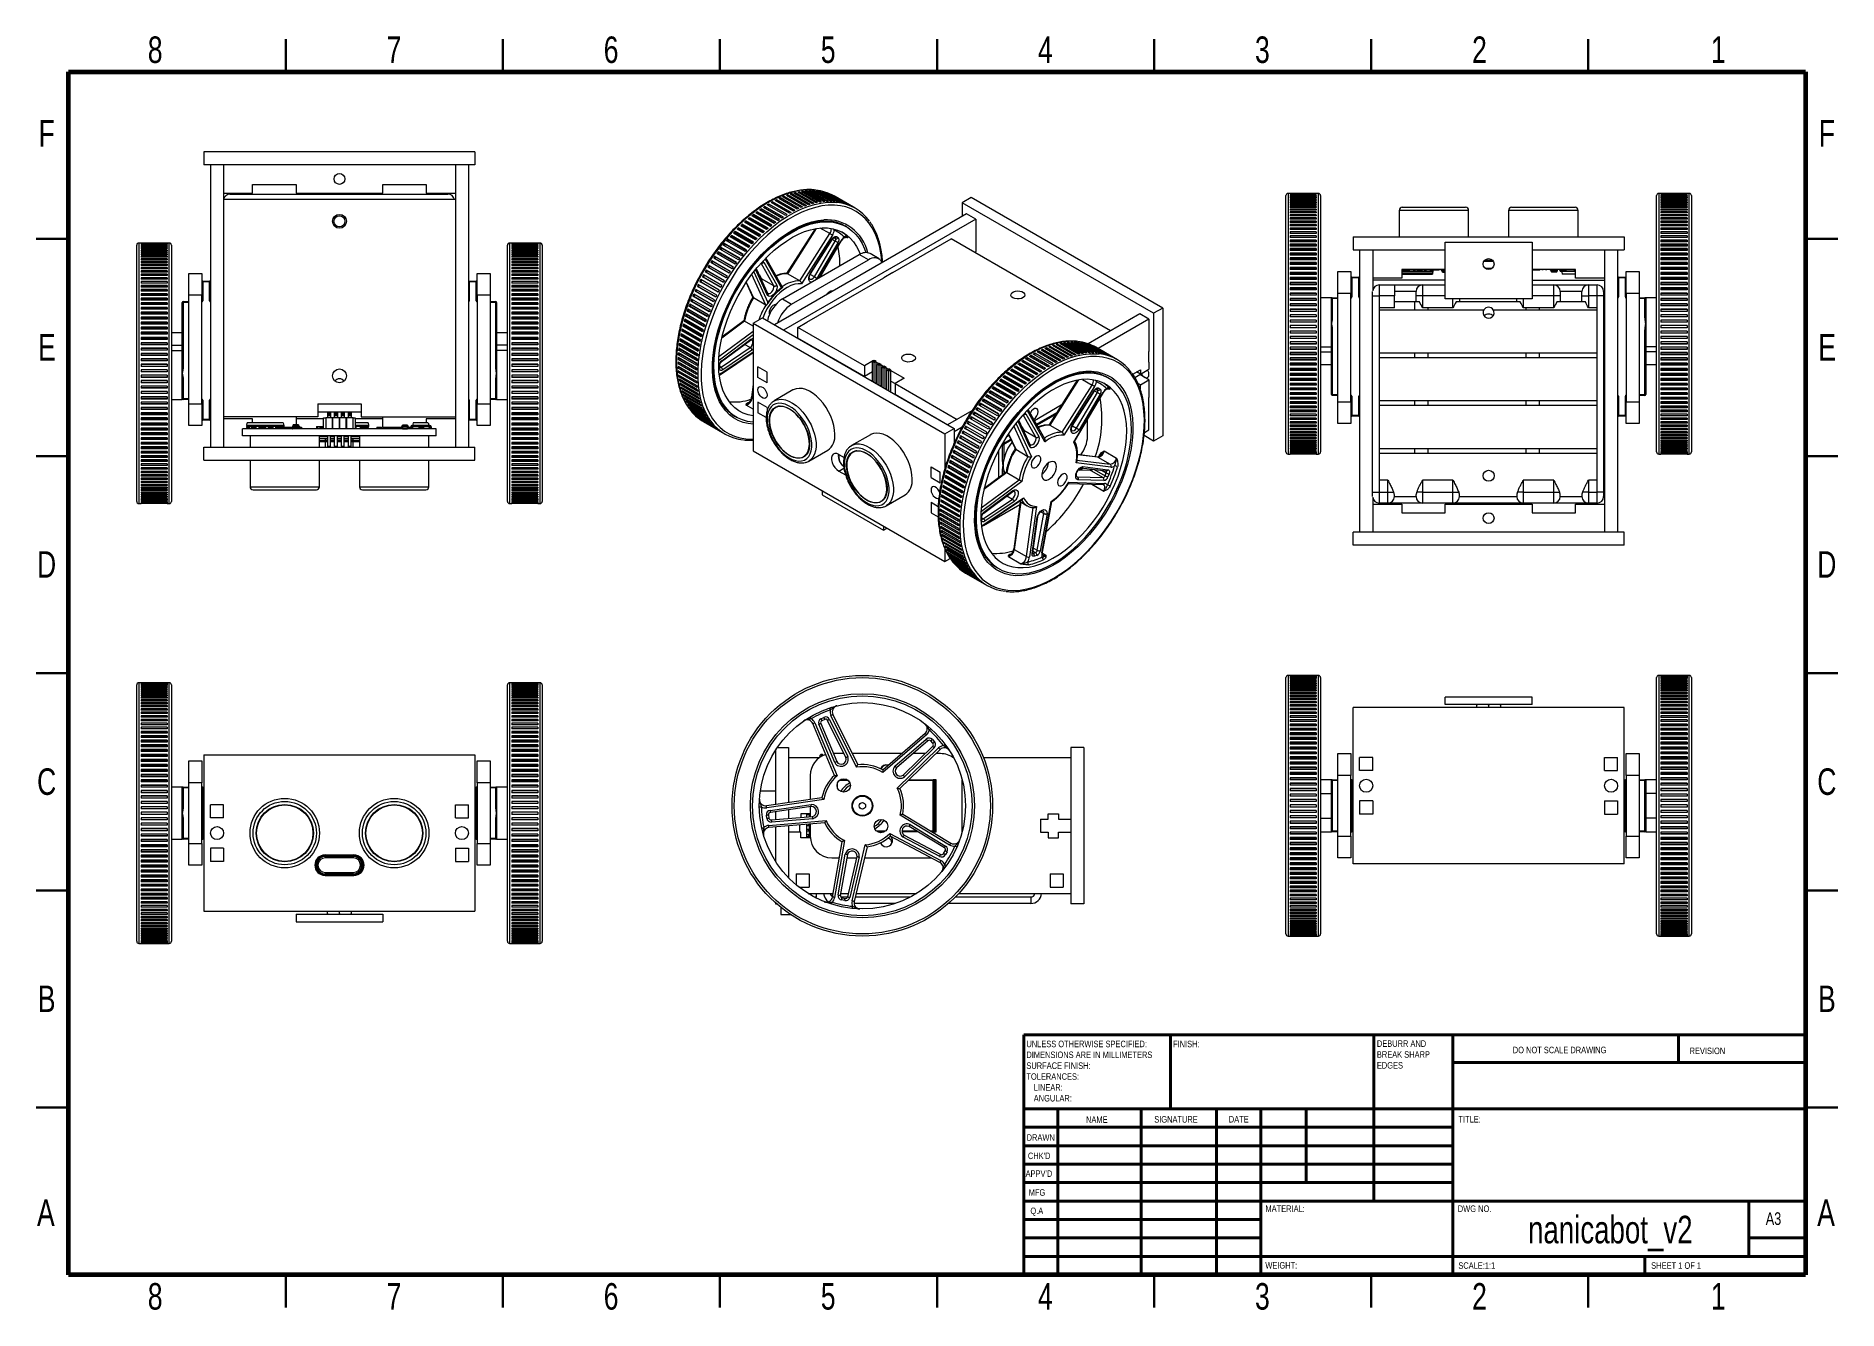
# Model space of a CAD drawing. Header units: millimetres. Extents: x 2 to 418, y 2 to 295.
import ezdxf

# ---------------------------------------------------------------- set-up
doc = ezdxf.new("R2010")
doc.units = ezdxf.units.MM
doc.styles.add('SLDTEXTSTYLE0', font='TXT', dxfattribs={"width": 0.686449})
doc.styles.add('SLDTEXTSTYLE1', font='TXT', dxfattribs={"width": 0.75})
doc.styles.add('SLDTEXTSTYLE2', font='TXT', dxfattribs={"width": 0.6875})

msp = doc.modelspace()

# ---------------------------------------------------------------- texts
at = {"color": 7, "linetype": 'Continuous', "lineweight": 0}
for s, insert, char_height, attachment_point, style in [('8', (29.94, 295.11), 6.1, 2, 'SLDTEXTSTYLE1'), ('7', (84.94, 295.11), 6.1, 2, 'SLDTEXTSTYLE1'), ('6', (134.94, 295.11), 6.1, 2, 'SLDTEXTSTYLE1'), ('5', (184.94, 295.11), 6.1, 2, 'SLDTEXTSTYLE1'), ('4', (234.94, 295.11), 6.1, 2, 'SLDTEXTSTYLE1'), ('3', (284.94, 295.11), 6.1, 2, 'SLDTEXTSTYLE1'), ('2', (334.94, 295.11), 6.1, 2, 'SLDTEXTSTYLE1'), ('1', (389.94, 295.11), 6.1, 2, 'SLDTEXTSTYLE1'), ('F', (4.94, 275.86), 6.1, 2, 'SLDTEXTSTYLE1'), ('F', (414.94, 275.86), 6.1, 2, 'SLDTEXTSTYLE1'), ('E', (5.01, 226.61), 6.1, 2, 'SLDTEXTSTYLE1'), ('E', (415.01, 226.61), 6.1, 2, 'SLDTEXTSTYLE1'), ('D', (4.93, 176.61), 6.1, 2, 'SLDTEXTSTYLE1'), ('D', (414.93, 176.61), 6.1, 2, 'SLDTEXTSTYLE1'), ('C', (4.94, 126.61), 6.1, 2, 'SLDTEXTSTYLE1'), ('C', (414.94, 126.61), 6.1, 2, 'SLDTEXTSTYLE1'), ('B', (4.95, 76.61), 6.1, 2, 'SLDTEXTSTYLE1'), ('B', (414.95, 76.61), 6.1, 2, 'SLDTEXTSTYLE1'), ('FINISH:', (264.37, 63.92), 1.5, 1, 'SLDTEXTSTYLE1'), ('DO NOT SCALE DRAWING', (342.61, 62.53), 1.5, 1, 'SLDTEXTSTYLE1'), ('REVISION', (383.33, 62.33), 1.5, 1, 'SLDTEXTSTYLE1'), ('NAME', (244.32, 46.5), 1.5, 1, 'SLDTEXTSTYLE1'), ('SIGNATURE', (260.03, 46.56), 1.5, 1, 'SLDTEXTSTYLE1'), ('DATE', (277.21, 46.58), 1.5, 1, 'SLDTEXTSTYLE1'), ('TITLE:', (330.09, 46.58), 1.5, 1, 'SLDTEXTSTYLE1'), ('DRAWN', (230.64, 42.38), 1.5, 1, 'SLDTEXTSTYLE0'), ("CHK'D", (230.94, 38.16), 1.5, 1, 'SLDTEXTSTYLE1'), ("APPV'D", (230.4, 34.07), 1.5, 1, 'SLDTEXTSTYLE1'), ('MFG', (231.12, 29.72), 1.5, 1, 'SLDTEXTSTYLE1'), ('A', (4.76, 27.36), 6.1, 2, 'SLDTEXTSTYLE1'), ('Q.A', (231.51, 25.5), 1.5, 1, 'SLDTEXTSTYLE1'), ('MATERIAL:', (285.65, 25.99), 1.5, 1, 'SLDTEXTSTYLE1'), ('DWG NO.', (329.95, 25.99), 1.5, 1, 'SLDTEXTSTYLE1'), ('A', (414.76, 27.36), 6.1, 2, 'SLDTEXTSTYLE1'), ('nanicabot_v2', (365.07, 23.61), 6.35, 2, 'SLDTEXTSTYLE1'), ('A3', (400.87, 24.41), 2.91, 1, 'SLDTEXTSTYLE1'), ('WEIGHT:', (285.62, 12.95), 1.499, 1, 'SLDTEXTSTYLE1'), ('SCALE:1:1', (330.07, 12.9), 1.5, 1, 'SLDTEXTSTYLE1'), ('SHEET 1 OF 1', (374.48, 12.9), 1.5, 1, 'SLDTEXTSTYLE2'), ('8', (29.94, 8.11), 6.1, 2, 'SLDTEXTSTYLE1'), ('7', (84.94, 8.11), 6.1, 2, 'SLDTEXTSTYLE1'), ('6', (134.94, 8.11), 6.1, 2, 'SLDTEXTSTYLE1'), ('5', (184.94, 8.11), 6.1, 2, 'SLDTEXTSTYLE1'), ('4', (234.94, 8.11), 6.1, 2, 'SLDTEXTSTYLE1'), ('3', (284.94, 8.11), 6.1, 2, 'SLDTEXTSTYLE1'), ('2', (334.94, 8.11), 6.1, 2, 'SLDTEXTSTYLE1'), ('1', (389.94, 8.11), 6.1, 2, 'SLDTEXTSTYLE1')]:
    msp.add_mtext(s, dxfattribs=dict(at, insert=insert, char_height=char_height, attachment_point=attachment_point, style=style))

# ---------------------------------------------------------------- blocks, each defined once
blk = doc.blocks.new('SW_NOTE_0')
at = {"color": 0, "linetype": 'Continuous', "lineweight": 0, "char_height": 1.5, "attachment_point": 1, "style": 'SLDTEXTSTYLE1'}
for s, insert in [('UNLESS OTHERWISE SPECIFIED:', (0, 1.93)), ('SURFACE FINISH:', (0, -3.07)), ('DIMENSIONS ARE IN MILLIMETERS', (0, -0.57)), ('TOLERANCES:', (0, -5.57)), ('LINEAR:', (1.69, -8.07)), ('ANGULAR:', (1.69, -10.57))]:
    blk.add_mtext(s, dxfattribs=dict(at, insert=insert))
blk = doc.blocks.new('SW_NOTE_1')
at = {"color": 0, "linetype": 'Continuous', "lineweight": 0, "char_height": 1.5, "attachment_point": 1, "style": 'SLDTEXTSTYLE1'}
for s, insert in [('DEBURR AND', (0, 1.93)), ('BREAK SHARP', (0, -0.57)), ('EDGES', (0, -3.07))]:
    blk.add_mtext(s, dxfattribs=dict(at, insert=insert))

# ---------------------------------------------------------------- linework, layer by layer
at = {"color": 7, "linetype": 'Continuous', "lineweight": 30}
for p, q in [((60, 287), (60, 294.5)), ((110, 287), (110, 294.5)), ((160, 287), (160, 294.5)), ((210, 287), (210, 294.5)), ((210, 294.5), (210, 287)), ((260, 287), (260, 294.5)), ((310, 287), (310, 294.5)), ((360, 287), (360, 294.5)), ((10, 248.5), (2.5, 248.5)), ((410, 248.5), (417.5, 248.5)), ((10, 198.5), (2.5, 198.5)), ((410, 198.5), (417.5, 198.5)), ((10, 148.5), (2.5, 148.5)), ((2.5, 148.5), (10, 148.5)), ((410, 148.5), (417.5, 148.5)), ((417.5, 148.5), (410, 148.5)), ((10, 98.5), (2.5, 98.5)), ((410, 98.5), (417.5, 98.5)), ((10, 48.5), (2.5, 48.5)), ((410, 48.5), (417.5, 48.5)), ((60, 10), (60, 2.5)), ((110, 10), (110, 2.5)), ((160, 10), (160, 2.5)), ((210, 10), (210, 2.5)), ((210, 2.5), (210, 10)), ((260, 10), (260, 2.5)), ((310, 10), (310, 2.5)), ((360, 10), (360, 2.5))]:
    msp.add_line(p, q, dxfattribs=at)
at = {"color": 7, "linetype": 'Continuous', "lineweight": 60}
for p, q in [((10, 10), (10, 287)), ((10, 287), (410, 287)), ((410, 287), (410, 10)), ((410, 10), (10, 10))]:
    msp.add_line(p, q, dxfattribs=at)
at = {"color": 7, "linetype": 'Continuous', "lineweight": 15}
for p, q in [((41.18, 268.56), (41.18, 265.56)), ((103.58, 268.56), (41.18, 268.56)), ((103.58, 268.56), (103.58, 265.56)), ((103.58, 265.56), (41.18, 265.56)), ((42.68, 265.56), (42.68, 200.56)), ((45.68, 265.56), (45.68, 200.56)), ((99.08, 265.56), (99.08, 200.56)), ((102.08, 265.56), (102.08, 200.56)), ((45.68, 259.06), (52.38, 259.06)), ((99.08, 257.56), (45.68, 257.56)), ((47.17, 258.83), (97.37, 258.83)), ((52.38, 261.06), (62.38, 261.06)), ((52.38, 259.06), (52.38, 261.06)), ((62.38, 261.06), (62.38, 259.06)), ((62.38, 259.06), (82.38, 259.06)), ((82.38, 261.06), (92.38, 261.06)), ((82.38, 259.06), (82.38, 261.06)), ((92.38, 261.06), (92.38, 259.06)), ((92.38, 259.06), (99.08, 259.06)), ((176.93, 254.88), (172.69, 257.33)), ((173.02, 257.14), (173.04, 257.51)), ((177.28, 255.06), (173.04, 257.51)), ((177.81, 255.32), (173.57, 257.77)), ((173.89, 257.58), (173.92, 257.93)), ((178.17, 255.48), (173.92, 257.93)), ((178.7, 255.71), (174.45, 258.16)), ((174.77, 257.98), (174.8, 258.3)), ((179.05, 255.85), (174.8, 258.3)), ((179.57, 256.05), (175.33, 258.5)), ((175.63, 258.33), (175.68, 258.63)), ((179.92, 256.18), (175.68, 258.63)), ((180.44, 256.35), (176.2, 258.8)), ((176.5, 258.63), (176.55, 258.91)), ((180.79, 256.46), (176.55, 258.91)), ((181.31, 256.61), (177.06, 259.06)), ((177.35, 258.89), (177.41, 259.14)), ((181.65, 256.69), (177.41, 259.14)), ((182.16, 256.81), (177.92, 259.26)), ((178.2, 259.1), (178.25, 259.33)), ((182.5, 256.88), (178.25, 259.33)), ((183, 256.97), (178.76, 259.42)), ((179.04, 259.26), (179.09, 259.47)), ((183.33, 257.02), (179.09, 259.47)), ((183.83, 257.08), (179.59, 259.53)), ((179.86, 259.37), (179.92, 259.56)), ((184.16, 257.11), (179.92, 259.56)), ((184.65, 257.14), (180.4, 259.59)), ((180.67, 259.44), (180.72, 259.6)), ((184.97, 257.15), (180.72, 259.6)), ((185.45, 257.16), (181.2, 259.61)), ((181.47, 259.46), (181.52, 259.6)), ((185.76, 257.15), (181.52, 259.6)), ((186.23, 257.12), (181.99, 259.57)), ((182.25, 259.42), (182.29, 259.55)), ((186.54, 257.1), (182.29, 259.55)), ((186.99, 257.04), (182.75, 259.49)), ((183.01, 259.34), (183.05, 259.45)), ((187.29, 257), (183.05, 259.45)), ((187.74, 256.91), (183.5, 259.36)), ((183.75, 259.22), (183.79, 259.3)), ((188.03, 256.85), (183.79, 259.3)), ((188.46, 256.74), (184.22, 259.19)), ((184.47, 259.04), (184.5, 259.1)), ((188.75, 256.65), (184.5, 259.1)), ((189.17, 256.51), (184.92, 258.96)), ((185.17, 258.82), (185.2, 258.86)), ((189.44, 256.41), (185.2, 258.86)), ((189.84, 256.24), (185.6, 258.69)), ((185.85, 258.55), (185.86, 258.57)), ((190.11, 256.12), (185.86, 258.57)), ((191.16, 255.55), (186.21, 258.41)), ((190.5, 255.92), (186.25, 258.37)), ((186.5, 258.23), (186.51, 258.23)), ((190.75, 255.79), (186.51, 258.23)), ((217.88, 258.06), (215.76, 256.84)), ((262, 232.59), (217.88, 258.06)), ((290.34, 199.47), (290.34, 258.47)), ((291.34, 258.97), (290.84, 258.97)), ((297.34, 258.97), (291.34, 258.97)), ((291.34, 258.97), (291.34, 258.97)), ((297.34, 258.97), (291.34, 258.97)), ((297.34, 258.95), (291.34, 258.95)), ((291.34, 258.95), (291.34, 258.93)), ((297.34, 258.93), (291.34, 258.93)), ((297.34, 258.88), (291.34, 258.88)), ((291.34, 258.88), (291.34, 258.84)), ((297.34, 258.84), (291.34, 258.84)), ((297.34, 258.76), (291.34, 258.76)), ((291.34, 258.76), (291.34, 258.7)), ((297.34, 258.7), (291.34, 258.7)), ((297.34, 258.59), (291.34, 258.59)), ((291.34, 258.59), (291.34, 258.5)), ((297.34, 258.5), (291.34, 258.5)), ((297.34, 258.36), (291.34, 258.36)), ((291.34, 258.36), (291.34, 258.25)), ((297.34, 258.25), (291.34, 258.25)), ((297.34, 258.08), (291.34, 258.08)), ((291.34, 258.08), (291.34, 257.95)), ((297.34, 257.95), (291.34, 257.95)), ((297.34, 257.75), (291.34, 257.75)), ((291.34, 257.75), (291.34, 257.6)), ((297.34, 257.6), (291.34, 257.6)), ((297.34, 257.37), (291.34, 257.37)), ((291.34, 257.37), (291.34, 257.2)), ((297.84, 258.97), (297.34, 258.97)), ((297.34, 258.97), (297.34, 258.97)), ((297.34, 258.95), (297.34, 258.93)), ((297.34, 258.88), (297.34, 258.84)), ((297.34, 258.76), (297.34, 258.7)), ((297.34, 258.59), (297.34, 258.5)), ((297.34, 258.36), (297.34, 258.25)), ((297.34, 258.08), (297.34, 257.95)), ((297.34, 257.75), (297.34, 257.6)), ((297.34, 257.37), (297.34, 257.2)), ((298.34, 258.47), (298.34, 199.47)), ((375.74, 199.47), (375.74, 258.47)), ((376.74, 258.97), (376.24, 258.97)), ((382.74, 258.97), (376.74, 258.97)), ((376.74, 258.97), (376.74, 258.97)), ((382.74, 258.97), (376.74, 258.97)), ((382.74, 258.95), (376.74, 258.95)), ((376.74, 258.95), (376.74, 258.93)), ((382.74, 258.93), (376.74, 258.93)), ((382.74, 258.88), (376.74, 258.88)), ((376.74, 258.88), (376.74, 258.84)), ((382.74, 258.84), (376.74, 258.84)), ((382.74, 258.76), (376.74, 258.76)), ((376.74, 258.76), (376.74, 258.7)), ((382.74, 258.7), (376.74, 258.7)), ((382.74, 258.59), (376.74, 258.59)), ((376.74, 258.59), (376.74, 258.5)), ((382.74, 258.5), (376.74, 258.5)), ((382.74, 258.36), (376.74, 258.36)), ((376.74, 258.36), (376.74, 258.25)), ((382.74, 258.25), (376.74, 258.25)), ((382.74, 258.08), (376.74, 258.08)), ((376.74, 258.08), (376.74, 257.95)), ((382.74, 257.95), (376.74, 257.95)), ((382.74, 257.75), (376.74, 257.75)), ((376.74, 257.75), (376.74, 257.6)), ((382.74, 257.6), (376.74, 257.6)), ((382.74, 257.37), (376.74, 257.37)), ((376.74, 257.37), (376.74, 257.2)), ((383.24, 258.97), (382.74, 258.97)), ((382.74, 258.97), (382.74, 258.97)), ((382.74, 258.95), (382.74, 258.93)), ((382.74, 258.88), (382.74, 258.84)), ((382.74, 258.76), (382.74, 258.7)), ((382.74, 258.59), (382.74, 258.5)), ((382.74, 258.36), (382.74, 258.25)), ((382.74, 258.08), (382.74, 257.95)), ((382.74, 257.75), (382.74, 257.6)), ((382.74, 257.37), (382.74, 257.2)), ((383.74, 258.47), (383.74, 199.47)), ((171.1, 250.94), (166.86, 253.39)), ((166.94, 253.04), (166.86, 253.39)), ((171.62, 251.37), (167.38, 253.82)), ((167.68, 253.65), (167.8, 253.74)), ((171.97, 251.65), (167.73, 254.1)), ((167.8, 253.74), (167.73, 254.1)), ((171.74, 251.46), (167.8, 253.74)), ((172.5, 252.06), (168.26, 254.51)), ((168.57, 254.33), (168.66, 254.4)), ((172.85, 252.32), (168.61, 254.77)), ((168.66, 254.4), (168.61, 254.77)), ((172.59, 252.13), (168.66, 254.4)), ((173.38, 252.71), (169.14, 255.16)), ((169.46, 254.97), (169.53, 255.02)), ((173.73, 252.95), (169.49, 255.4)), ((169.53, 255.02), (169.49, 255.4)), ((173.45, 252.75), (169.53, 255.02)), ((174.26, 253.31), (170.02, 255.76)), ((170.35, 255.57), (170.4, 255.6)), ((174.62, 253.54), (170.37, 255.99)), ((170.4, 255.6), (170.37, 255.99)), ((174.31, 253.34), (170.4, 255.6)), ((175.15, 253.88), (170.91, 256.33)), ((171.25, 256.13), (171.27, 256.14)), ((175.5, 254.09), (171.26, 256.54)), ((171.27, 256.14), (171.26, 256.54)), ((175.17, 253.89), (171.27, 256.14)), ((176.04, 254.4), (171.8, 256.85)), ((172.14, 256.65), (172.15, 257.05)), ((176.39, 254.6), (172.15, 257.05)), ((216.82, 254.27), (172.55, 228.71)), ((259.88, 231.37), (215.76, 256.84)), ((215.76, 256.84), (215.76, 253.65)), ((218.94, 253.04), (216.82, 254.27)), ((297.34, 257.2), (291.34, 257.2)), ((297.34, 256.94), (291.34, 256.94)), ((291.34, 256.94), (291.34, 256.75)), ((297.34, 256.75), (291.34, 256.75)), ((297.34, 256.46), (291.34, 256.46)), ((291.34, 256.46), (291.34, 256.26)), ((297.34, 256.26), (291.34, 256.26)), ((297.34, 255.93), (291.34, 255.93)), ((291.34, 255.93), (291.34, 255.71)), ((297.34, 255.71), (291.34, 255.71)), ((297.34, 255.36), (291.34, 255.36)), ((291.34, 255.36), (291.34, 255.12)), ((297.34, 255.12), (291.34, 255.12)), ((297.34, 254.74), (291.34, 254.74)), ((291.34, 254.74), (291.34, 254.48)), ((297.34, 254.48), (291.34, 254.48)), ((297.34, 254.07), (291.34, 254.07)), ((291.34, 254.07), (291.34, 253.79)), ((297.34, 253.79), (291.34, 253.79)), ((297.34, 253.36), (291.34, 253.36)), ((291.34, 253.36), (291.34, 253.07)), ((297.34, 256.94), (297.34, 256.75)), ((297.34, 256.46), (297.34, 256.26)), ((297.34, 255.93), (297.34, 255.71)), ((297.34, 255.36), (297.34, 255.12)), ((297.34, 254.74), (297.34, 254.48)), ((297.34, 254.07), (297.34, 253.79)), ((297.34, 253.36), (297.34, 253.07)), ((316.44, 255.08), (316.44, 248.97)), ((317.14, 255.78), (331.74, 255.78)), ((332.44, 248.97), (332.44, 255.08)), ((341.64, 255.08), (341.64, 248.97)), ((342.34, 255.78), (356.94, 255.78)), ((357.64, 248.97), (357.64, 255.08)), ((382.74, 257.2), (376.74, 257.2)), ((382.74, 256.94), (376.74, 256.94)), ((376.74, 256.94), (376.74, 256.75)), ((382.74, 256.75), (376.74, 256.75)), ((382.74, 256.46), (376.74, 256.46)), ((376.74, 256.46), (376.74, 256.26)), ((382.74, 256.26), (376.74, 256.26)), ((382.74, 255.93), (376.74, 255.93)), ((376.74, 255.93), (376.74, 255.71)), ((382.74, 255.71), (376.74, 255.71)), ((382.74, 255.36), (376.74, 255.36)), ((376.74, 255.36), (376.74, 255.12)), ((382.74, 255.12), (376.74, 255.12)), ((382.74, 254.74), (376.74, 254.74)), ((376.74, 254.74), (376.74, 254.48)), ((382.74, 254.48), (376.74, 254.48)), ((382.74, 254.07), (376.74, 254.07)), ((376.74, 254.07), (376.74, 253.79)), ((382.74, 253.79), (376.74, 253.79)), ((382.74, 253.36), (376.74, 253.36)), ((376.74, 253.36), (376.74, 253.07)), ((382.74, 256.94), (382.74, 256.75)), ((382.74, 256.46), (382.74, 256.26)), ((382.74, 255.93), (382.74, 255.71)), ((382.74, 255.36), (382.74, 255.12)), ((382.74, 254.74), (382.74, 254.48)), ((382.74, 254.07), (382.74, 253.79)), ((382.74, 253.36), (382.74, 253.07)), ((162.61, 248.8), (162.81, 249.03)), ((166.9, 246.87), (162.66, 249.32)), ((162.81, 249.03), (162.66, 249.32)), ((166.79, 246.74), (162.81, 249.03)), ((167.39, 247.4), (163.15, 249.85)), ((163.42, 249.69), (163.61, 249.9)), ((167.72, 247.75), (163.48, 250.2)), ((163.61, 249.9), (163.48, 250.2)), ((167.59, 247.61), (163.61, 249.9)), ((168.21, 248.26), (163.97, 250.71)), ((164.25, 250.55), (164.43, 250.74)), ((168.55, 248.6), (164.3, 251.05)), ((164.43, 250.74), (164.3, 251.05)), ((168.39, 248.45), (164.43, 250.74)), ((169.05, 249.09), (164.81, 251.54)), ((165.09, 251.38), (165.25, 251.54)), ((169.39, 249.41), (165.14, 251.86)), ((165.25, 251.54), (165.14, 251.86)), ((169.22, 249.25), (165.25, 251.54)), ((169.9, 249.89), (165.66, 252.34)), ((165.94, 252.17), (166.09, 252.31)), ((170.24, 250.2), (166, 252.64)), ((166.09, 252.31), (166, 252.64)), ((170.05, 250.02), (166.09, 252.31)), ((170.76, 250.65), (166.51, 253.1)), ((166.81, 252.93), (166.94, 253.04)), ((170.89, 250.76), (166.94, 253.04)), ((218.94, 253.04), (174.68, 227.49)), ((181.92, 250.85), (175.36, 240.52)), ((178.41, 238.84), (185.33, 249.73)), ((185.92, 249.35), (178.8, 238.16)), ((186.85, 249.02), (187.2, 248.79)), ((189.16, 251.27), (188.81, 251.48)), ((218.94, 253.04), (218.94, 245.61)), ((297.34, 253.07), (291.34, 253.07)), ((297.34, 252.61), (291.34, 252.61)), ((291.34, 252.61), (291.34, 252.3)), ((297.34, 252.3), (291.34, 252.3)), ((297.34, 251.81), (291.34, 251.81)), ((291.34, 251.81), (291.34, 251.49)), ((297.34, 251.49), (291.34, 251.49)), ((297.34, 250.98), (291.34, 250.98)), ((291.34, 250.98), (291.34, 250.64)), ((297.34, 250.64), (291.34, 250.64)), ((297.34, 250.11), (291.34, 250.11)), ((291.34, 250.11), (291.34, 249.75)), ((297.34, 249.76), (291.34, 249.76)), ((297.34, 249.75), (291.34, 249.75)), ((297.34, 249.2), (291.34, 249.2)), ((291.34, 249.2), (291.34, 248.82)), ((297.34, 252.61), (297.34, 252.3)), ((297.34, 251.81), (297.34, 251.49)), ((297.34, 250.98), (297.34, 250.64)), ((297.34, 250.11), (297.34, 249.75)), ((297.34, 249.2), (297.34, 248.82)), ((382.74, 253.07), (376.74, 253.07)), ((382.74, 252.61), (376.74, 252.61)), ((376.74, 252.61), (376.74, 252.3)), ((382.74, 252.3), (376.74, 252.3)), ((382.74, 251.81), (376.74, 251.81)), ((376.74, 251.81), (376.74, 251.49)), ((382.74, 251.49), (376.74, 251.49)), ((382.74, 250.98), (376.74, 250.98)), ((376.74, 250.98), (376.74, 250.64)), ((382.74, 250.64), (376.74, 250.64)), ((382.74, 250.11), (376.74, 250.11)), ((376.74, 250.11), (376.74, 249.75)), ((382.74, 249.76), (376.74, 249.76)), ((382.74, 249.75), (376.74, 249.75)), ((382.74, 249.2), (376.74, 249.2)), ((376.74, 249.2), (376.74, 248.82)), ((382.74, 252.61), (382.74, 252.3)), ((382.74, 251.81), (382.74, 251.49)), ((382.74, 250.98), (382.74, 250.64)), ((382.74, 250.11), (382.74, 249.75)), ((382.74, 249.2), (382.74, 248.82)), ((25.68, 229.51), (25.68, 247.06)), ((26.68, 247.56), (26.18, 247.56)), ((32.68, 247.56), (26.68, 247.56)), ((26.68, 247.56), (26.68, 247.56)), ((32.68, 247.56), (26.68, 247.56)), ((32.68, 247.54), (26.68, 247.54)), ((26.68, 247.54), (26.68, 247.52)), ((32.68, 247.52), (26.68, 247.52)), ((32.68, 247.47), (26.68, 247.47)), ((26.68, 247.47), (26.68, 247.43)), ((32.68, 247.43), (26.68, 247.43)), ((32.68, 247.34), (26.68, 247.34)), ((26.68, 247.34), (26.68, 247.28)), ((32.68, 247.28), (26.68, 247.28)), ((32.68, 247.17), (26.68, 247.17)), ((26.68, 247.17), (26.68, 247.09)), ((32.68, 247.09), (26.68, 247.09)), ((32.68, 246.94), (26.68, 246.94)), ((26.68, 246.94), (26.68, 246.84)), ((32.68, 246.84), (26.68, 246.84)), ((32.68, 246.66), (26.68, 246.66)), ((26.68, 246.66), (26.68, 246.54)), ((32.68, 246.54), (26.68, 246.54)), ((32.68, 246.33), (26.68, 246.33)), ((26.68, 246.33), (26.68, 246.19)), ((32.68, 246.19), (26.68, 246.19)), ((32.68, 245.95), (26.68, 245.95)), ((26.68, 245.95), (26.68, 245.79)), ((32.68, 245.79), (26.68, 245.79)), ((32.68, 245.52), (26.68, 245.52)), ((26.68, 245.52), (26.68, 245.34)), ((32.68, 245.34), (26.68, 245.34)), ((32.68, 245.04), (26.68, 245.04)), ((26.68, 245.04), (26.68, 244.84)), ((33.18, 247.56), (32.68, 247.56)), ((32.68, 247.56), (32.68, 247.56)), ((32.68, 247.54), (32.68, 247.52)), ((32.68, 247.47), (32.68, 247.43)), ((32.68, 247.34), (32.68, 247.28)), ((32.68, 247.17), (32.68, 247.09)), ((32.68, 246.94), (32.68, 246.84)), ((32.68, 246.66), (32.68, 246.54)), ((32.68, 246.33), (32.68, 246.19)), ((32.68, 245.95), (32.68, 245.79)), ((32.68, 245.52), (32.68, 245.34)), ((32.68, 245.04), (32.68, 244.84)), ((33.68, 247.06), (33.68, 229.51)), ((111.08, 229.51), (111.08, 247.06)), ((112.08, 247.56), (111.58, 247.56)), ((118.08, 247.56), (112.08, 247.56)), ((112.08, 247.56), (112.08, 247.56)), ((118.08, 247.56), (112.08, 247.56)), ((118.08, 247.54), (112.08, 247.54)), ((112.08, 247.54), (112.08, 247.52)), ((118.08, 247.52), (112.08, 247.52)), ((118.08, 247.47), (112.08, 247.47)), ((112.08, 247.47), (112.08, 247.43)), ((118.08, 247.43), (112.08, 247.43)), ((118.08, 247.34), (112.08, 247.34)), ((112.08, 247.34), (112.08, 247.28)), ((118.08, 247.28), (112.08, 247.28)), ((118.08, 247.17), (112.08, 247.17)), ((112.08, 247.17), (112.08, 247.09)), ((118.08, 247.09), (112.08, 247.09)), ((118.08, 246.94), (112.08, 246.94)), ((112.08, 246.94), (112.08, 246.84)), ((118.08, 246.84), (112.08, 246.84)), ((118.08, 246.66), (112.08, 246.66)), ((112.08, 246.66), (112.08, 246.54)), ((118.08, 246.54), (112.08, 246.54)), ((118.08, 246.33), (112.08, 246.33)), ((112.08, 246.33), (112.08, 246.19)), ((118.08, 246.19), (112.08, 246.19)), ((118.08, 245.95), (112.08, 245.95)), ((112.08, 245.95), (112.08, 245.79)), ((118.08, 245.79), (112.08, 245.79)), ((118.08, 245.52), (112.08, 245.52)), ((112.08, 245.52), (112.08, 245.34)), ((118.08, 245.34), (112.08, 245.34)), ((118.08, 245.04), (112.08, 245.04)), ((112.08, 245.04), (112.08, 244.84)), ((118.58, 247.56), (118.08, 247.56)), ((118.08, 247.56), (118.08, 247.56)), ((118.08, 247.54), (118.08, 247.52)), ((118.08, 247.47), (118.08, 247.43)), ((118.08, 247.34), (118.08, 247.28)), ((118.08, 247.17), (118.08, 247.09)), ((118.08, 246.94), (118.08, 246.84)), ((118.08, 246.66), (118.08, 246.54)), ((118.08, 246.33), (118.08, 246.19)), ((118.08, 245.95), (118.08, 245.79)), ((118.08, 245.52), (118.08, 245.34)), ((118.08, 245.04), (118.08, 244.84)), ((119.08, 247.06), (119.08, 229.51)), ((163.53, 242.66), (159.28, 245.11)), ((159.54, 244.96), (159.78, 245.29)), ((163.82, 243.06), (159.57, 245.51)), ((159.78, 245.29), (159.57, 245.51)), ((163.77, 242.99), (159.78, 245.29)), ((164.26, 243.66), (160.02, 246.11)), ((160.28, 245.96), (160.51, 246.27)), ((164.56, 244.05), (160.32, 246.5)), ((160.51, 246.27), (160.32, 246.5)), ((164.49, 243.96), (160.51, 246.27)), ((165.02, 244.64), (160.78, 247.08)), ((161.03, 246.94), (161.26, 247.22)), ((165.32, 245.02), (161.08, 247.47)), ((161.26, 247.22), (161.08, 247.47)), ((165.24, 244.92), (161.26, 247.22)), ((165.79, 245.59), (161.55, 248.03)), ((161.81, 247.88), (162.03, 248.14)), ((166.11, 245.96), (161.86, 248.41)), ((162.03, 248.14), (161.86, 248.41)), ((166.01, 245.84), (162.03, 248.14)), ((166.58, 246.51), (162.34, 248.96)), ((174.39, 234.67), (192.07, 244.88)), ((180.76, 240.48), (185.87, 248.52)), ((180.83, 240.43), (185.94, 248.46)), ((181.75, 239.78), (186.57, 247.99)), ((187.17, 247.63), (182.33, 239.4)), ((183.07, 239.68), (187.94, 247.97)), ((194.19, 243.65), (192.07, 244.88)), ((196.69, 243.9), (194.57, 245.12)), ((199.85, 240.79), (213.28, 248.55)), ((249.98, 227.37), (213.28, 248.55)), ((218.94, 245.29), (218.94, 245.61)), ((297.34, 248.86), (291.34, 248.86)), ((297.34, 248.82), (291.34, 248.82)), ((297.34, 248.25), (291.34, 248.25)), ((291.34, 248.25), (291.34, 247.86)), ((297.34, 247.93), (291.34, 247.93)), ((297.34, 247.86), (291.34, 247.86)), ((297.34, 247.27), (291.34, 247.27)), ((291.34, 247.27), (291.34, 246.87)), ((297.34, 246.97), (291.34, 246.97)), ((297.34, 246.87), (291.34, 246.87)), ((297.34, 246.26), (291.34, 246.26)), ((291.34, 246.26), (291.34, 245.85)), ((297.34, 245.98), (291.34, 245.98)), ((297.34, 245.85), (291.34, 245.85)), ((297.34, 245.22), (291.34, 245.22)), ((291.34, 245.22), (291.34, 244.79)), ((297.34, 244.95), (291.34, 244.95)), ((297.34, 248.25), (297.34, 247.86)), ((297.34, 247.27), (297.34, 246.87)), ((297.34, 246.26), (297.34, 245.85)), ((297.34, 245.22), (297.34, 244.79)), ((305.84, 248.97), (305.84, 245.97)), ((305.84, 248.97), (368.24, 248.97)), ((305.84, 245.97), (327.04, 245.97)), ((307.34, 245.97), (307.34, 180.97)), ((310.34, 245.97), (310.34, 236.58)), ((327.04, 247.72), (347.04, 247.72)), ((327.04, 234.72), (327.04, 247.72)), ((347.04, 247.72), (347.04, 234.72)), ((347.04, 245.97), (368.24, 245.97)), ((363.74, 245.97), (363.74, 180.97)), ((366.74, 245.97), (366.74, 180.97)), ((368.24, 248.97), (368.24, 245.97)), ((382.74, 248.86), (376.74, 248.86)), ((382.74, 248.82), (376.74, 248.82)), ((382.74, 248.25), (376.74, 248.25)), ((376.74, 248.25), (376.74, 247.86)), ((382.74, 247.93), (376.74, 247.93)), ((382.74, 247.86), (376.74, 247.86)), ((382.74, 247.27), (376.74, 247.27)), ((376.74, 247.27), (376.74, 246.87)), ((382.74, 246.97), (376.74, 246.97)), ((382.74, 246.87), (376.74, 246.87)), ((382.74, 246.26), (376.74, 246.26)), ((376.74, 246.26), (376.74, 245.85)), ((382.74, 245.98), (376.74, 245.98)), ((382.74, 245.85), (376.74, 245.85)), ((382.74, 245.22), (376.74, 245.22)), ((376.74, 245.22), (376.74, 244.79)), ((382.74, 244.95), (376.74, 244.95)), ((382.74, 248.25), (382.74, 247.86)), ((382.74, 247.27), (382.74, 246.87)), ((382.74, 246.26), (382.74, 245.85)), ((382.74, 245.22), (382.74, 244.79)), ((32.68, 244.84), (26.68, 244.84)), ((32.68, 244.52), (26.68, 244.52)), ((26.68, 244.52), (26.68, 244.29)), ((32.68, 244.29), (26.68, 244.29)), ((32.68, 243.94), (26.68, 243.94)), ((26.68, 243.94), (26.68, 243.7)), ((32.68, 243.7), (26.68, 243.7)), ((32.68, 243.32), (26.68, 243.32)), ((26.68, 243.32), (26.68, 243.06)), ((32.68, 243.06), (26.68, 243.06)), ((32.68, 242.66), (26.68, 242.66)), ((26.68, 242.66), (26.68, 242.38)), ((32.68, 242.38), (26.68, 242.38)), ((32.68, 241.95), (26.68, 241.95)), ((26.68, 241.95), (26.68, 241.65)), ((32.68, 241.65), (26.68, 241.65)), ((32.68, 241.19), (26.68, 241.19)), ((26.68, 241.19), (26.68, 240.88)), ((32.68, 240.88), (26.68, 240.88)), ((32.68, 244.52), (32.68, 244.29)), ((32.68, 243.94), (32.68, 243.7)), ((32.68, 243.32), (32.68, 243.06)), ((32.68, 242.66), (32.68, 242.38)), ((32.68, 241.95), (32.68, 241.65)), ((32.68, 241.19), (32.68, 240.88)), ((118.08, 244.84), (112.08, 244.84)), ((118.08, 244.52), (112.08, 244.52)), ((112.08, 244.52), (112.08, 244.29)), ((118.08, 244.29), (112.08, 244.29)), ((118.08, 243.94), (112.08, 243.94)), ((112.08, 243.94), (112.08, 243.7)), ((118.08, 243.7), (112.08, 243.7)), ((118.08, 243.32), (112.08, 243.32)), ((112.08, 243.32), (112.08, 243.06)), ((118.08, 243.06), (112.08, 243.06)), ((118.08, 242.66), (112.08, 242.66)), ((112.08, 242.66), (112.08, 242.38)), ((118.08, 242.38), (112.08, 242.38)), ((118.08, 241.95), (112.08, 241.95)), ((112.08, 241.95), (112.08, 241.65)), ((118.08, 241.65), (112.08, 241.65)), ((118.08, 241.19), (112.08, 241.19)), ((112.08, 241.19), (112.08, 240.88)), ((118.08, 240.88), (112.08, 240.88)), ((118.08, 244.52), (118.08, 244.29)), ((118.08, 243.94), (118.08, 243.7)), ((118.08, 243.32), (118.08, 243.06)), ((118.08, 242.66), (118.08, 242.38)), ((118.08, 241.95), (118.08, 241.65)), ((118.08, 241.19), (118.08, 240.88)), ((160.81, 238.45), (156.57, 240.9)), ((161.07, 238.88), (156.82, 241.33)), ((157.07, 241.18), (156.82, 241.33)), ((156.82, 240.75), (157.07, 241.18)), ((161.06, 238.88), (157.07, 241.18)), ((161.46, 239.53), (157.21, 241.98)), ((157.46, 241.83), (157.71, 242.24)), ((161.72, 239.95), (157.48, 242.4)), ((157.71, 242.24), (157.48, 242.4)), ((161.7, 239.93), (157.71, 242.24)), ((162.12, 240.59), (157.88, 243.04)), ((158.13, 242.9), (158.38, 243.27)), ((162.39, 241.01), (158.15, 243.46)), ((158.38, 243.27), (158.15, 243.46)), ((162.37, 240.97), (158.38, 243.27)), ((162.81, 241.64), (158.57, 244.08)), ((158.82, 243.94), (159.07, 244.29)), ((163.09, 242.04), (158.85, 244.49)), ((159.07, 244.29), (158.85, 244.49)), ((163.06, 241.99), (159.07, 244.29)), ((170.96, 235.51), (168.35, 241.19)), ((171.06, 235.94), (168.45, 241.6)), ((168.45, 241.59), (168.45, 241.6)), ((170.1, 243.12), (173.09, 237.85)), ((174.43, 237.36), (170.61, 244.11)), ((176.51, 233.45), (194.19, 243.65)), ((199.85, 240.79), (197.73, 239.57)), ((297.34, 244.79), (291.34, 244.79)), ((297.34, 244.15), (291.34, 244.15)), ((291.34, 244.15), (291.34, 243.71)), ((297.34, 243.9), (291.34, 243.9)), ((297.34, 243.71), (291.34, 243.71)), ((297.34, 243.05), (291.34, 243.05)), ((291.34, 243.05), (291.34, 242.61)), ((297.34, 242.82), (291.34, 242.82)), ((297.34, 242.61), (291.34, 242.61)), ((297.34, 241.93), (291.34, 241.93)), ((291.34, 241.93), (291.34, 241.48)), ((297.34, 241.72), (291.34, 241.72)), ((297.34, 241.48), (291.34, 241.48)), ((297.34, 240.78), (291.34, 240.78)), ((291.34, 240.78), (291.34, 240.32)), ((297.34, 244.15), (297.34, 243.71)), ((297.34, 243.05), (297.34, 242.61)), ((297.34, 241.93), (297.34, 241.48)), ((297.34, 240.78), (297.34, 240.32)), ((302.34, 240.97), (305.34, 240.97)), ((302.34, 235.97), (302.34, 240.97)), ((305.34, 240.97), (305.34, 235.97)), ((327.04, 241.47), (317.04, 241.47)), ((317.04, 241.47), (317.04, 239.47)), ((317.04, 241.18), (317.23, 241.18)), ((317.04, 240.98), (317.23, 240.98)), ((317.23, 241.47), (317.23, 241.28)), ((317.23, 241.28), (317.23, 240.98)), ((317.23, 241.28), (317.59, 241.28)), ((317.23, 240.98), (317.59, 240.98)), ((317.59, 241.28), (317.59, 241.47)), ((317.59, 240.98), (317.59, 241.28)), ((317.59, 241.18), (318.5, 241.18)), ((317.59, 240.98), (318.5, 240.98)), ((317.69, 241.33), (317.69, 241.47)), ((318.77, 241.33), (317.69, 241.33)), ((318.5, 241.33), (318.5, 241.28)), ((318.5, 241.28), (318.5, 240.98)), ((318.5, 241.28), (318.86, 241.28)), ((318.5, 240.98), (318.86, 240.98)), ((318.77, 241.33), (318.77, 241.47)), ((318.86, 241.28), (318.86, 241.47)), ((318.86, 240.98), (318.86, 241.28)), ((318.86, 241.18), (319.77, 241.18)), ((318.86, 240.98), (319.77, 240.98)), ((319.77, 241.47), (319.77, 241.28)), ((319.77, 241.28), (319.77, 240.98)), ((319.77, 241.28), (320.13, 241.28)), ((319.77, 240.98), (320.13, 240.98)), ((320.13, 241.28), (320.13, 241.47)), ((320.13, 240.98), (320.13, 241.28)), ((320.13, 241.18), (321.04, 241.18)), ((320.13, 240.98), (321.04, 240.98)), ((320.67, 241.33), (320.67, 241.47)), ((321.75, 241.33), (320.67, 241.33)), ((321.04, 241.33), (321.04, 241.28)), ((321.04, 241.28), (321.04, 240.98)), ((321.4, 241.28), (321.04, 241.28)), ((321.04, 240.98), (321.4, 240.98)), ((321.4, 241.28), (321.4, 241.33)), ((321.4, 240.98), (321.4, 241.28)), ((321.4, 241.18), (322.31, 241.18)), ((321.4, 240.98), (322.31, 240.98)), ((321.75, 241.33), (321.75, 241.47)), ((322.31, 241.47), (322.31, 241.28)), ((322.31, 241.28), (322.31, 240.98)), ((322.67, 241.28), (322.31, 241.28)), ((322.31, 240.98), (322.67, 240.98)), ((322.67, 241.28), (322.67, 241.47)), ((322.67, 240.98), (322.67, 241.28)), ((322.67, 241.18), (323.58, 241.18)), ((322.67, 240.98), (323.58, 240.98)), ((323.58, 241.47), (323.58, 241.28)), ((323.58, 241.28), (323.58, 240.98)), ((323.58, 241.28), (323.94, 241.28)), ((323.58, 240.98), (323.94, 240.98)), ((323.65, 241.33), (323.65, 241.47)), ((324.73, 241.33), (323.65, 241.33)), ((323.94, 241.28), (323.94, 241.33)), ((323.94, 240.98), (323.94, 241.28)), ((323.94, 241.18), (324.21, 241.18)), ((323.94, 240.98), (324.21, 240.98)), ((324.21, 240.98), (324.15, 240.62)), ((324.21, 241.18), (324.2, 241.33)), ((324.21, 241.18), (324.21, 240.98)), ((324.73, 241.33), (324.73, 241.47)), ((325.69, 241.33), (324.73, 241.33)), ((325.69, 241.33), (325.69, 241.47)), ((326.2, 241.23), (326.18, 241.47)), ((326.34, 241.24), (326.32, 241.47)), ((326.37, 241.22), (326.36, 241.22)), ((326.37, 241.08), (326.36, 241.08)), ((326.37, 241.22), (326.4, 241.47)), ((326.37, 241.15), (326.37, 241.22)), ((326.37, 241.08), (326.37, 241.15)), ((326.37, 241.15), (326.39, 241.15)), ((326.39, 240.86), (326.37, 241.08)), ((326.41, 241.22), (326.39, 241.15)), ((326.39, 241.15), (326.41, 241.08)), ((327.04, 241.22), (326.41, 241.22)), ((326.41, 241.08), (326.43, 240.86)), ((326.41, 241.08), (327.04, 241.08)), ((326.43, 240.83), (326.43, 240.86)), ((327.04, 240.83), (326.43, 240.83)), ((335.98, 243.38), (338.11, 243.38)), ((338, 243.53), (336.09, 243.53)), ((336.23, 241.78), (337.86, 241.78)), ((336.57, 243.38), (336.57, 243.53)), ((336.69, 241.52), (336.69, 241.78)), ((337.52, 243.53), (337.52, 243.38)), ((337.77, 241.71), (337.77, 241.78)), ((357.04, 241.47), (347.04, 241.47)), ((347.29, 241.33), (347.29, 241.47)), ((347.69, 241.33), (347.29, 241.33)), ((347.69, 241.47), (347.69, 241.33)), ((347.69, 241.38), (348.44, 241.38)), ((348.44, 241.47), (348.44, 241.33)), ((348.84, 241.33), (348.44, 241.33)), ((348.84, 241.33), (348.84, 241.47)), ((349.31, 241.38), (349.31, 241.47)), ((349.34, 241.38), (349.31, 241.38)), ((349.34, 241.38), (349.34, 241.47)), ((349.61, 241.38), (349.34, 241.38)), ((349.61, 241.47), (349.61, 241.38)), ((350.16, 241.43), (349.61, 241.43)), ((350.16, 241.47), (350.16, 241.38)), ((350.44, 241.38), (350.16, 241.38)), ((350.44, 241.38), (350.44, 241.47)), ((350.46, 241.38), (350.44, 241.38)), ((350.46, 241.38), (350.46, 241.47)), ((351.33, 241.28), (351.32, 241.47)), ((351.47, 241.29), (351.46, 241.47)), ((351.51, 241.27), (351.49, 241.27)), ((351.51, 241.13), (351.49, 241.13)), ((351.51, 241.27), (351.53, 241.47)), ((351.51, 241.2), (351.51, 241.27)), ((351.51, 241.2), (351.52, 241.2)), ((351.51, 241.13), (351.51, 241.2)), ((351.53, 240.91), (351.51, 241.13)), ((351.55, 241.27), (351.52, 241.2)), ((351.52, 241.2), (351.55, 241.13)), ((352.72, 241.27), (351.55, 241.27)), ((351.55, 241.13), (351.57, 240.91)), ((351.55, 241.13), (352.72, 241.13)), ((351.57, 240.91), (352.7, 240.91)), ((351.57, 240.88), (351.57, 240.91)), ((352.7, 240.88), (351.57, 240.88)), ((352.7, 240.91), (352.72, 241.13)), ((352.7, 240.88), (352.7, 240.91)), ((352.75, 241.2), (352.72, 241.27)), ((352.72, 241.13), (352.75, 241.2)), ((352.74, 241.47), (352.76, 241.27)), ((352.76, 241.13), (352.74, 240.91)), ((352.75, 241.2), (352.76, 241.2)), ((352.76, 241.27), (352.76, 241.2)), ((352.76, 241.27), (352.78, 241.27)), ((352.76, 241.2), (352.76, 241.13)), ((352.76, 241.13), (352.78, 241.13)), ((352.8, 241.29), (352.81, 241.47)), ((352.94, 241.28), (352.95, 241.47)), ((353.45, 241.28), (353.45, 241.47)), ((353.65, 241.47), (353.65, 241.28)), ((353.9, 241.18), (353.75, 241.18)), ((353.9, 240.98), (353.75, 240.98)), ((353.83, 241.33), (353.83, 241.47)), ((354.91, 241.33), (353.83, 241.33)), ((353.91, 241.33), (353.9, 241.18)), ((353.9, 240.98), (353.9, 241.18)), ((353.9, 241.18), (357.04, 241.18)), ((357.04, 240.98), (353.9, 240.98)), ((353.9, 240.98), (354, 240.38)), ((354.91, 241.33), (354.91, 241.47)), ((356.81, 241.33), (356.81, 241.47)), ((357.04, 241.33), (356.81, 241.33)), ((357.04, 239.47), (357.04, 241.47)), ((368.74, 235.97), (368.74, 240.97)), ((368.74, 240.97), (371.74, 240.97)), ((371.74, 240.97), (371.74, 235.97)), ((382.74, 244.79), (376.74, 244.79)), ((382.74, 244.15), (376.74, 244.15)), ((376.74, 244.15), (376.74, 243.71)), ((382.74, 243.9), (376.74, 243.9)), ((382.74, 243.71), (376.74, 243.71)), ((382.74, 243.05), (376.74, 243.05)), ((376.74, 243.05), (376.74, 242.61)), ((382.74, 242.82), (376.74, 242.82)), ((382.74, 242.61), (376.74, 242.61)), ((382.74, 241.93), (376.74, 241.93)), ((376.74, 241.93), (376.74, 241.48)), ((382.74, 241.72), (376.74, 241.72)), ((382.74, 241.48), (376.74, 241.48)), ((382.74, 240.78), (376.74, 240.78)), ((376.74, 240.78), (376.74, 240.32)), ((382.74, 244.15), (382.74, 243.71)), ((382.74, 243.05), (382.74, 242.61)), ((382.74, 241.93), (382.74, 241.48)), ((382.74, 240.78), (382.74, 240.32)), ((32.68, 240.4), (26.68, 240.4)), ((26.68, 240.4), (26.68, 240.07)), ((32.68, 240.07), (26.68, 240.07)), ((32.68, 239.56), (26.68, 239.56)), ((26.68, 239.56), (26.68, 239.22)), ((32.68, 239.22), (26.68, 239.22)), ((32.68, 238.69), (26.68, 238.69)), ((26.68, 238.69), (26.68, 238.33)), ((32.68, 238.34), (26.68, 238.34)), ((32.68, 238.33), (26.68, 238.33)), ((32.68, 237.78), (26.68, 237.78)), ((26.68, 237.78), (26.68, 237.41)), ((32.68, 237.45), (26.68, 237.45)), ((32.68, 237.41), (26.68, 237.41)), ((32.68, 236.83), (26.68, 236.83)), ((26.68, 236.83), (26.68, 236.45)), ((32.68, 240.4), (32.68, 240.07)), ((32.68, 239.56), (32.68, 239.22)), ((32.68, 238.69), (32.68, 238.33)), ((32.68, 237.78), (32.68, 237.41)), ((32.68, 236.83), (32.68, 236.45)), ((37.68, 240.56), (40.68, 240.56)), ((37.68, 235.56), (37.68, 240.56)), ((40.68, 240.56), (40.68, 235.56)), ((40.68, 238.61), (40.88, 238.61)), ((40.88, 238.81), (40.88, 238.61)), ((40.88, 238.81), (42.48, 238.81)), ((40.88, 238.61), (40.88, 234.26)), ((42.48, 238.61), (40.88, 238.61)), ((42.48, 238.81), (42.48, 238.61)), ((42.48, 234.26), (42.48, 238.61)), ((42.68, 238.61), (42.48, 238.61)), ((102.28, 238.61), (102.08, 238.61)), ((102.28, 238.61), (102.28, 238.81)), ((102.28, 238.81), (103.88, 238.81)), ((102.28, 238.61), (102.28, 234.26)), ((103.88, 238.61), (102.28, 238.61)), ((103.88, 238.61), (103.88, 238.81)), ((103.88, 234.26), (103.88, 238.61)), ((103.88, 238.61), (104.08, 238.61)), ((104.08, 235.56), (104.08, 240.56)), ((104.08, 240.56), (107.08, 240.56)), ((107.08, 240.56), (107.08, 235.56)), ((118.08, 240.4), (112.08, 240.4)), ((112.08, 240.4), (112.08, 240.07)), ((118.08, 240.07), (112.08, 240.07)), ((118.08, 239.56), (112.08, 239.56)), ((112.08, 239.56), (112.08, 239.22)), ((118.08, 239.22), (112.08, 239.22)), ((118.08, 238.69), (112.08, 238.69)), ((112.08, 238.69), (112.08, 238.33)), ((118.08, 238.34), (112.08, 238.34)), ((118.08, 238.33), (112.08, 238.33)), ((118.08, 237.78), (112.08, 237.78)), ((112.08, 237.78), (112.08, 237.41)), ((118.08, 237.45), (112.08, 237.45)), ((118.08, 237.41), (112.08, 237.41)), ((118.08, 236.83), (112.08, 236.83)), ((112.08, 236.83), (112.08, 236.45)), ((118.08, 240.4), (118.08, 240.07)), ((118.08, 239.56), (118.08, 239.22)), ((118.08, 238.69), (118.08, 238.33)), ((118.08, 237.78), (118.08, 237.41)), ((118.08, 236.83), (118.08, 236.45)), ((158.73, 234.44), (154.49, 236.89)), ((154.56, 236.37), (154.74, 236.75)), ((159.05, 235.12), (154.81, 237.57)), ((154.81, 237.57), (155.09, 237.48)), ((159.27, 235.57), (155.03, 238.02)), ((155.09, 237.48), (155.28, 237.87)), ((159.08, 235.18), (155.09, 237.48)), ((159.61, 236.24), (155.37, 238.69)), ((155.37, 238.69), (155.64, 238.58)), ((159.84, 236.69), (155.6, 239.14)), ((155.64, 238.58), (155.85, 238.99)), ((159.63, 236.28), (155.64, 238.58)), ((160.2, 237.35), (155.96, 239.8)), ((155.96, 239.8), (156.21, 239.67)), ((160.44, 237.79), (156.2, 240.24)), ((156.21, 239.67), (156.45, 240.1)), ((160.21, 237.37), (156.21, 239.67)), ((166.03, 238.47), (167.62, 235.03)), ((169.32, 239.71), (169.46, 239.46)), ((172.41, 237.71), (169.58, 239.34)), ((178.41, 238.84), (175.58, 240.47)), ((180.05, 229.37), (197.73, 239.57)), ((181.75, 239.78), (180.79, 240.34)), ((297.34, 240.59), (291.34, 240.59)), ((297.34, 240.32), (291.34, 240.32)), ((297.34, 239.62), (291.34, 239.62)), ((291.34, 239.62), (291.34, 239.15)), ((297.34, 239.45), (291.34, 239.45)), ((297.34, 239.15), (291.34, 239.15)), ((297.34, 238.43), (291.34, 238.43)), ((291.34, 238.43), (291.34, 237.96)), ((297.34, 238.28), (291.34, 238.28)), ((297.34, 237.96), (291.34, 237.96)), ((297.34, 237.23), (291.34, 237.23)), ((291.34, 237.23), (291.34, 236.75)), ((297.34, 237.1), (291.34, 237.1)), ((297.34, 236.75), (291.34, 236.75)), ((297.34, 239.62), (297.34, 239.15)), ((297.34, 238.43), (297.34, 237.96)), ((297.34, 237.23), (297.34, 236.75)), ((305.34, 239.52), (305.54, 239.52)), ((305.54, 239.72), (307.14, 239.72)), ((305.54, 239.72), (305.54, 239.52)), ((305.54, 239.52), (305.54, 235.17)), ((307.14, 239.52), (305.54, 239.52)), ((307.14, 239.72), (307.14, 239.52)), ((307.14, 235.17), (307.14, 239.52)), ((307.34, 239.52), (307.14, 239.52)), ((317.04, 239.47), (310.34, 239.47)), ((327.04, 238.97), (310.34, 238.97)), ((311.83, 237.9), (311.83, 235.4)), ((311.83, 237.9), (315.33, 237.9)), ((315.33, 237.9), (315.33, 235.4)), ((315.33, 237.9), (321.83, 237.9)), ((317.04, 240.62), (324.15, 240.62)), ((317.04, 240.38), (324.11, 240.38)), ((321.83, 237.9), (321.83, 235.4)), ((321.83, 237.9), (327.04, 237.9)), ((324.15, 240.62), (324.11, 240.38)), ((347.04, 238.97), (363.74, 238.97)), ((347.04, 237.9), (352.03, 237.9)), ((352.03, 235.4), (352.03, 237.9)), ((352.03, 237.9), (360.03, 237.9)), ((357.04, 240.38), (354, 240.38)), ((363.74, 239.47), (357.04, 239.47)), ((360.03, 237.9), (360.03, 235.4)), ((360.03, 237.9), (362.03, 237.9)), ((362.03, 235.4), (362.03, 237.9)), ((366.94, 239.52), (366.74, 239.52)), ((366.94, 239.52), (366.94, 239.72)), ((366.94, 239.72), (368.54, 239.72)), ((366.94, 239.52), (366.94, 235.17)), ((368.54, 239.52), (366.94, 239.52)), ((368.54, 239.52), (368.54, 239.72)), ((368.54, 235.17), (368.54, 239.52)), ((368.54, 239.52), (368.74, 239.52)), ((382.74, 240.59), (376.74, 240.59)), ((382.74, 240.32), (376.74, 240.32)), ((382.74, 239.62), (376.74, 239.62)), ((376.74, 239.62), (376.74, 239.15)), ((382.74, 239.45), (376.74, 239.45)), ((382.74, 239.15), (376.74, 239.15)), ((382.74, 238.43), (376.74, 238.43)), ((376.74, 238.43), (376.74, 237.96)), ((382.74, 238.28), (376.74, 238.28)), ((382.74, 237.96), (376.74, 237.96)), ((382.74, 237.23), (376.74, 237.23)), ((376.74, 237.23), (376.74, 236.75)), ((382.74, 237.1), (376.74, 237.1)), ((382.74, 236.75), (376.74, 236.75)), ((382.74, 239.62), (382.74, 239.15)), ((382.74, 238.43), (382.74, 237.96)), ((382.74, 237.23), (382.74, 236.75)), ((32.68, 236.52), (26.68, 236.52)), ((32.68, 236.45), (26.68, 236.45)), ((32.68, 235.85), (26.68, 235.85)), ((26.68, 235.85), (26.68, 235.46)), ((32.68, 235.55), (26.68, 235.55)), ((32.68, 235.46), (26.68, 235.46)), ((32.68, 234.84), (26.68, 234.84)), ((26.68, 234.84), (26.68, 234.43)), ((32.68, 234.56), (26.68, 234.56)), ((32.68, 234.43), (26.68, 234.43)), ((32.68, 233.8), (26.68, 233.8)), ((26.68, 233.8), (26.68, 233.38)), ((32.68, 233.53), (26.68, 233.53)), ((32.68, 233.38), (26.68, 233.38)), ((32.68, 232.73), (26.68, 232.73)), ((26.68, 232.73), (26.68, 232.3)), ((32.68, 232.48), (26.68, 232.48)), ((32.68, 235.85), (32.68, 235.46)), ((32.68, 234.84), (32.68, 234.43)), ((32.68, 233.8), (32.68, 233.38)), ((32.68, 232.73), (32.68, 232.3)), ((36.18, 219.09), (36.18, 233.86)), ((36.18, 233.86), (36.38, 233.86)), ((36.38, 234.06), (36.38, 233.86)), ((36.38, 234.06), (37.68, 234.06)), ((36.38, 233.86), (36.38, 219.09)), ((40.68, 235.56), (37.68, 235.56)), ((37.68, 210.56), (37.68, 235.56)), ((40.68, 210.56), (40.68, 235.56)), ((40.68, 234.26), (40.88, 234.26)), ((42.68, 234.26), (42.48, 234.26)), ((102.28, 234.26), (102.08, 234.26)), ((103.88, 234.26), (104.08, 234.26)), ((104.08, 235.56), (104.08, 210.56)), ((107.08, 235.56), (104.08, 235.56)), ((107.08, 235.56), (107.08, 210.56)), ((107.08, 234.06), (108.38, 234.06)), ((108.38, 233.86), (108.38, 234.06)), ((108.38, 219.09), (108.38, 233.86)), ((108.38, 233.86), (108.58, 233.86)), ((108.58, 233.86), (108.58, 219.09)), ((118.08, 236.52), (112.08, 236.52)), ((118.08, 236.45), (112.08, 236.45)), ((118.08, 235.85), (112.08, 235.85)), ((112.08, 235.85), (112.08, 235.46)), ((118.08, 235.55), (112.08, 235.55)), ((118.08, 235.46), (112.08, 235.46)), ((118.08, 234.84), (112.08, 234.84)), ((112.08, 234.84), (112.08, 234.43)), ((118.08, 234.56), (112.08, 234.56)), ((118.08, 234.43), (112.08, 234.43)), ((118.08, 233.8), (112.08, 233.8)), ((112.08, 233.8), (112.08, 233.38)), ((118.08, 233.53), (112.08, 233.53)), ((118.08, 233.38), (112.08, 233.38)), ((118.08, 232.73), (112.08, 232.73)), ((112.08, 232.73), (112.08, 232.3)), ((118.08, 232.48), (112.08, 232.48)), ((118.08, 235.85), (118.08, 235.46)), ((118.08, 234.84), (118.08, 234.43)), ((118.08, 233.8), (118.08, 233.38)), ((118.08, 232.73), (118.08, 232.3)), ((157.12, 230.57), (152.87, 233.02)), ((152.87, 233.02), (153.18, 233)), ((157.29, 231.03), (153.04, 233.47)), ((153.18, 233), (153.3, 233.32)), ((157.17, 230.7), (153.18, 233)), ((157.55, 231.72), (153.31, 234.16)), ((153.31, 234.16), (153.61, 234.13)), ((157.74, 232.17), (153.49, 234.62)), ((153.61, 234.13), (153.75, 234.47)), ((157.6, 231.83), (153.61, 234.13)), ((158.02, 232.86), (153.78, 235.31)), ((153.78, 235.31), (154.07, 235.25)), ((158.22, 233.31), (153.97, 235.76)), ((154.07, 235.25), (154.23, 235.61)), ((158.06, 232.95), (154.07, 235.25)), ((158.52, 233.99), (154.28, 236.44)), ((154.28, 236.44), (154.56, 236.37)), ((158.55, 234.07), (154.56, 236.37)), ((170.56, 233.28), (167.73, 234.92)), ((171.05, 235.96), (171.04, 235.97)), ((174.39, 234.67), (176.51, 233.45)), ((262, 232.59), (259.88, 231.37)), ((262, 232.59), (262, 203.19)), ((297.34, 236.02), (291.34, 236.02)), ((291.34, 236.02), (291.34, 235.53)), ((297.34, 235.91), (291.34, 235.91)), ((297.34, 235.53), (291.34, 235.53)), ((297.34, 234.79), (291.34, 234.79)), ((291.34, 234.79), (291.34, 234.3)), ((297.34, 234.7), (291.34, 234.7)), ((297.34, 234.3), (291.34, 234.3)), ((297.34, 233.55), (291.34, 233.55)), ((291.34, 233.55), (291.34, 233.06)), ((297.34, 233.48), (291.34, 233.48)), ((297.34, 233.06), (291.34, 233.06)), ((297.34, 236.02), (297.34, 235.53)), ((297.34, 234.79), (297.34, 234.3)), ((297.34, 233.55), (297.34, 233.06)), ((300.84, 234.97), (298.34, 234.97)), ((300.84, 234.77), (300.84, 234.97)), ((300.84, 230.51), (300.84, 234.77)), ((300.84, 234.77), (301.04, 234.77)), ((301.04, 234.97), (302.34, 234.97)), ((301.04, 234.97), (301.04, 234.77)), ((301.04, 234.77), (301.04, 230.51)), ((305.34, 235.97), (302.34, 235.97)), ((302.34, 210.97), (302.34, 235.97)), ((305.34, 210.97), (305.34, 235.97)), ((305.34, 235.17), (305.54, 235.17)), ((307.34, 235.17), (307.14, 235.17)), ((310.33, 235.4), (310.33, 236.38)), ((310.33, 235.4), (311.83, 235.4)), ((310.33, 190.2), (310.33, 235.4)), ((311.83, 235.4), (311.83, 232.65)), ((315.33, 235.4), (311.83, 235.4)), ((311.83, 232.65), (311.83, 192.95)), ((315.33, 232.65), (311.83, 232.65)), ((320.33, 236.4), (315.33, 236.4)), ((315.33, 232.65), (315.33, 235.4)), ((320.33, 234), (315.33, 234)), ((319.97, 234), (319.97, 232.2)), ((320.33, 235.4), (320.33, 236.4)), ((321.83, 235.4), (320.33, 235.4)), ((320.33, 234), (320.33, 235.4)), ((321.13, 234), (320.33, 234)), ((321.83, 235.4), (321.83, 232.65)), ((328.83, 232.65), (321.83, 232.65)), ((323.08, 232.65), (323.08, 232.2)), ((347.04, 234.72), (327.04, 234.72)), ((330.33, 234), (329.54, 234)), ((330.33, 234.72), (330.33, 234)), ((343.53, 234), (330.33, 234)), ((343.53, 234), (343.53, 234.72)), ((344.33, 234), (343.53, 234)), ((352.03, 232.65), (345.03, 232.65)), ((345.59, 232.65), (345.59, 232.2)), ((348.69, 232.65), (348.69, 232.2)), ((352.03, 232.65), (352.03, 235.4)), ((353.53, 235.4), (352.03, 235.4)), ((353.53, 234), (352.74, 234)), ((353.53, 236.4), (353.53, 235.4)), ((358.53, 236.4), (353.53, 236.4)), ((353.53, 235.4), (353.53, 234)), ((358.53, 234), (353.53, 234)), ((358.53, 235.4), (358.53, 236.4)), ((358.53, 235.4), (360.03, 235.4)), ((358.53, 234), (358.53, 235.4)), ((359.33, 234), (358.53, 234)), ((360.03, 235.4), (360.03, 232.65)), ((362.03, 235.4), (360.03, 235.4)), ((362.03, 232.65), (360.03, 232.65)), ((362.03, 232.65), (362.03, 235.4)), ((363.53, 235.4), (362.03, 235.4)), ((362.03, 192.95), (362.03, 232.65)), ((363.53, 236.4), (363.53, 235.4)), ((363.53, 235.4), (363.53, 190.2)), ((366.94, 235.17), (366.74, 235.17)), ((368.54, 235.17), (368.74, 235.17)), ((371.74, 235.97), (368.74, 235.97)), ((368.74, 235.97), (368.74, 210.97)), ((371.74, 235.97), (371.74, 210.97)), ((371.74, 234.97), (373.04, 234.97)), ((373.04, 234.77), (373.04, 234.97)), ((373.04, 230.51), (373.04, 234.77)), ((373.04, 234.77), (373.24, 234.77)), ((375.74, 234.97), (373.24, 234.97)), ((373.24, 234.97), (373.24, 234.77)), ((373.24, 234.77), (373.24, 230.51)), ((382.74, 236.02), (376.74, 236.02)), ((376.74, 236.02), (376.74, 235.53)), ((382.74, 235.91), (376.74, 235.91)), ((382.74, 235.53), (376.74, 235.53)), ((382.74, 234.79), (376.74, 234.79)), ((376.74, 234.79), (376.74, 234.3)), ((382.74, 234.7), (376.74, 234.7)), ((382.74, 234.3), (376.74, 234.3)), ((382.74, 233.55), (376.74, 233.55)), ((376.74, 233.55), (376.74, 233.06)), ((382.74, 233.48), (376.74, 233.48)), ((382.74, 233.06), (376.74, 233.06)), ((382.74, 236.02), (382.74, 235.53)), ((382.74, 234.79), (382.74, 234.3)), ((382.74, 233.55), (382.74, 233.06)), ((25.68, 188.06), (25.68, 229.51)), ((32.68, 232.3), (26.68, 232.3)), ((32.68, 231.63), (26.68, 231.63)), ((26.68, 231.63), (26.68, 231.19)), ((32.68, 231.4), (26.68, 231.4)), ((32.68, 231.19), (26.68, 231.19)), ((32.68, 230.51), (26.68, 230.51)), ((26.68, 230.51), (26.68, 230.06)), ((32.68, 230.3), (26.68, 230.3)), ((32.68, 230.06), (26.68, 230.06)), ((32.68, 229.37), (26.68, 229.37)), ((26.68, 229.37), (26.68, 228.91)), ((32.68, 229.18), (26.68, 229.18)), ((32.68, 228.91), (26.68, 228.91)), ((32.68, 231.63), (32.68, 231.19)), ((32.68, 230.51), (32.68, 230.06)), ((32.68, 229.37), (32.68, 228.91)), ((33.68, 229.51), (33.68, 188.06)), ((111.08, 188.06), (111.08, 229.51)), ((118.08, 232.3), (112.08, 232.3)), ((118.08, 231.63), (112.08, 231.63)), ((112.08, 231.63), (112.08, 231.19)), ((118.08, 231.4), (112.08, 231.4)), ((118.08, 231.19), (112.08, 231.19)), ((118.08, 230.51), (112.08, 230.51)), ((112.08, 230.51), (112.08, 230.06)), ((118.08, 230.3), (112.08, 230.3)), ((118.08, 230.06), (112.08, 230.06)), ((118.08, 229.37), (112.08, 229.37)), ((112.08, 229.37), (112.08, 228.91)), ((118.08, 229.18), (112.08, 229.18)), ((118.08, 228.91), (112.08, 228.91)), ((118.08, 231.63), (118.08, 231.19)), ((118.08, 230.51), (118.08, 230.06)), ((118.08, 229.37), (118.08, 228.91)), ((119.08, 229.51), (119.08, 188.06)), ((151.46, 228.44), (151.8, 228.5)), ((155.7, 225.99), (151.46, 228.44)), ((155.82, 226.45), (151.58, 228.89)), ((151.76, 229.58), (152.09, 229.62)), ((156.01, 227.13), (151.76, 229.58)), ((151.8, 228.5), (151.86, 228.73)), ((155.76, 226.21), (151.8, 228.5)), ((156.14, 227.59), (151.89, 230.04)), ((152.09, 229.62), (152.17, 229.88)), ((156.06, 227.33), (152.09, 229.62)), ((152.1, 230.73), (152.42, 230.75)), ((156.34, 228.28), (152.1, 230.73)), ((156.49, 228.73), (152.24, 231.18)), ((152.42, 230.75), (152.51, 231.03)), ((156.4, 228.45), (152.42, 230.75)), ((156.71, 229.42), (152.47, 231.87)), ((152.47, 231.87), (152.79, 231.87)), ((156.87, 229.88), (152.63, 232.33)), ((152.79, 231.87), (152.89, 232.18)), ((156.77, 229.58), (152.79, 231.87)), ((165.52, 229.64), (160.48, 225.89)), ((167.67, 228.41), (165.69, 229.55)), ((167.67, 229.08), (169.8, 230.3)), ((167.67, 229.08), (211.8, 203.61)), ((167.67, 229.08), (167.67, 199.68)), ((169.8, 230.3), (213.92, 204.83)), ((177.93, 228.14), (180.05, 229.37)), ((256.7, 231.24), (244.79, 224.37)), ((258.82, 230.02), (247.1, 223.25)), ((258.82, 230.02), (256.7, 231.24)), ((258.82, 230.02), (258.82, 222.59)), ((259.88, 231.37), (259.88, 201.97)), ((297.34, 232.31), (291.34, 232.31)), ((291.34, 232.31), (291.34, 231.81)), ((297.34, 232.26), (291.34, 232.26)), ((297.34, 231.81), (291.34, 231.81)), ((297.34, 231.06), (291.34, 231.06)), ((291.34, 231.06), (291.34, 230.56)), ((297.34, 231.03), (291.34, 231.03)), ((297.34, 230.56), (291.34, 230.56)), ((297.34, 229.8), (291.34, 229.8)), ((291.34, 229.8), (291.34, 229.3)), ((297.34, 229.79), (291.34, 229.79)), ((297.34, 229.3), (291.34, 229.3)), ((297.34, 228.55), (291.34, 228.55)), ((291.34, 228.55), (291.34, 228.05)), ((297.34, 232.31), (297.34, 231.81)), ((297.34, 231.06), (297.34, 230.56)), ((297.34, 229.8), (297.34, 229.3)), ((297.34, 228.55), (297.34, 228.05)), ((300.84, 228.97), (300.84, 230.51)), ((300.84, 230.51), (301.04, 230.51)), ((300.84, 227.44), (300.84, 228.97)), ((311.83, 232.2), (319.97, 232.2)), ((319.97, 232.2), (323.08, 232.2)), ((323.08, 232.2), (335.98, 232.2)), ((338.11, 232.2), (345.59, 232.2)), ((345.59, 232.2), (348.69, 232.2)), ((348.69, 232.2), (362.03, 232.2)), ((373.04, 230.51), (373.24, 230.51)), ((373.24, 230.51), (373.24, 228.97)), ((373.24, 228.97), (373.24, 227.44)), ((382.74, 232.31), (376.74, 232.31)), ((376.74, 232.31), (376.74, 231.81)), ((382.74, 232.26), (376.74, 232.26)), ((382.74, 231.81), (376.74, 231.81)), ((382.74, 231.06), (376.74, 231.06)), ((376.74, 231.06), (376.74, 230.56)), ((382.74, 231.03), (376.74, 231.03)), ((382.74, 230.56), (376.74, 230.56)), ((382.74, 229.8), (376.74, 229.8)), ((376.74, 229.8), (376.74, 229.3)), ((382.74, 229.79), (376.74, 229.79)), ((382.74, 229.3), (376.74, 229.3)), ((382.74, 228.55), (376.74, 228.55)), ((376.74, 228.55), (376.74, 228.05)), ((382.74, 232.31), (382.74, 231.81)), ((382.74, 231.06), (382.74, 230.56)), ((382.74, 229.8), (382.74, 229.3)), ((382.74, 228.55), (382.74, 228.05)), ((32.68, 228.2), (26.68, 228.2)), ((26.68, 228.2), (26.68, 227.73)), ((32.68, 228.03), (26.68, 228.03)), ((32.68, 227.73), (26.68, 227.73)), ((32.68, 227.02), (26.68, 227.02)), ((26.68, 227.02), (26.68, 226.54)), ((32.68, 226.87), (26.68, 226.87)), ((32.68, 226.54), (26.68, 226.54)), ((32.68, 225.82), (26.68, 225.82)), ((26.68, 225.82), (26.68, 225.34)), ((32.68, 225.68), (26.68, 225.68)), ((32.68, 225.34), (26.68, 225.34)), ((32.68, 224.6), (26.68, 224.6)), ((26.68, 224.6), (26.68, 224.12)), ((32.68, 224.49), (26.68, 224.49)), ((32.68, 224.12), (26.68, 224.12)), ((32.68, 228.2), (32.68, 227.73)), ((32.68, 227.02), (32.68, 226.54)), ((32.68, 225.82), (32.68, 225.34)), ((32.68, 224.6), (32.68, 224.12)), ((36.18, 226.91), (33.68, 226.91)), ((111.08, 226.91), (108.58, 226.91)), ((118.08, 228.2), (112.08, 228.2)), ((112.08, 228.2), (112.08, 227.73)), ((118.08, 228.03), (112.08, 228.03)), ((118.08, 227.73), (112.08, 227.73)), ((118.08, 227.02), (112.08, 227.02)), ((112.08, 227.02), (112.08, 226.54)), ((118.08, 226.87), (112.08, 226.87)), ((118.08, 226.54), (112.08, 226.54)), ((118.08, 225.82), (112.08, 225.82)), ((112.08, 225.82), (112.08, 225.34)), ((118.08, 225.68), (112.08, 225.68)), ((118.08, 225.34), (112.08, 225.34)), ((118.08, 224.6), (112.08, 224.6)), ((112.08, 224.6), (112.08, 224.12)), ((118.08, 224.49), (112.08, 224.49)), ((118.08, 224.12), (112.08, 224.12)), ((118.08, 228.2), (118.08, 227.73)), ((118.08, 227.02), (118.08, 226.54)), ((118.08, 225.82), (118.08, 225.34)), ((118.08, 224.6), (118.08, 224.12)), ((150.61, 223.97), (150.96, 224.11)), ((154.91, 221.96), (150.67, 224.41)), ((150.77, 225.07), (151.12, 225.19)), ((155.01, 222.62), (150.77, 225.07)), ((155.09, 223.06), (150.84, 225.51)), ((150.96, 224.11), (150.98, 224.23)), ((154.9, 221.83), (150.96, 224.11)), ((150.97, 226.19), (151.31, 226.28)), ((155.21, 223.74), (150.97, 226.19)), ((155.3, 224.18), (151.05, 226.63)), ((151.12, 225.19), (151.14, 225.34)), ((155.06, 222.91), (151.12, 225.19)), ((151.2, 227.31), (151.53, 227.39)), ((155.44, 224.86), (151.2, 227.31)), ((155.54, 225.31), (151.3, 227.76)), ((151.31, 226.28), (151.34, 226.46)), ((155.26, 224), (151.31, 226.28)), ((151.53, 227.39), (151.58, 227.6)), ((155.49, 225.1), (151.53, 227.39)), ((160.37, 220.25), (167.04, 225.21)), ((160.43, 220.45), (167.11, 225.42)), ((166.97, 223.47), (165.7, 224.21)), ((193.27, 219.28), (177.93, 228.14)), ((177.93, 225.69), (177.93, 228.14)), ((193.27, 216.83), (177.93, 225.69)), ((241.69, 221.75), (237.45, 224.19)), ((237.74, 224.03), (237.79, 224.28)), ((242.04, 221.83), (237.79, 224.28)), ((242.55, 221.95), (238.31, 224.4)), ((238.59, 224.24), (238.64, 224.47)), ((242.88, 222.02), (238.64, 224.47)), ((243.39, 222.11), (239.15, 224.56)), ((239.42, 224.4), (239.48, 224.61)), ((243.72, 222.16), (239.48, 224.61)), ((244.22, 222.22), (239.98, 224.67)), ((240.25, 224.51), (240.3, 224.7)), ((244.55, 222.25), (240.3, 224.7)), ((245.03, 222.28), (240.79, 224.73)), ((241.06, 224.58), (241.11, 224.74)), ((245.35, 222.29), (241.11, 224.74)), ((245.83, 222.3), (241.59, 224.75)), ((241.85, 224.6), (241.9, 224.74)), ((246.15, 222.29), (241.9, 224.74)), ((246.62, 222.26), (242.37, 224.71)), ((242.63, 224.56), (242.68, 224.69)), ((246.92, 222.24), (242.68, 224.69)), ((247.38, 222.18), (243.14, 224.63)), ((243.39, 224.48), (243.44, 224.59)), ((247.68, 222.14), (243.44, 224.59)), ((248.13, 222.05), (243.88, 224.5)), ((244.14, 224.36), (244.17, 224.44)), ((248.42, 221.99), (244.17, 224.44)), ((248.85, 221.88), (244.61, 224.33)), ((244.86, 224.18), (244.89, 224.24)), ((249.13, 221.79), (244.89, 224.24)), ((249.55, 221.65), (245.31, 224.1)), ((297.34, 228.06), (291.34, 228.06)), ((297.34, 228.05), (291.34, 228.05)), ((297.34, 227.29), (291.34, 227.29)), ((291.34, 227.29), (291.34, 226.79)), ((297.34, 226.82), (291.34, 226.82)), ((297.34, 226.79), (291.34, 226.79)), ((297.34, 226.04), (291.34, 226.04)), ((291.34, 226.04), (291.34, 225.54)), ((297.34, 225.59), (291.34, 225.59)), ((297.34, 225.54), (291.34, 225.54)), ((297.34, 224.79), (291.34, 224.79)), ((291.34, 224.79), (291.34, 224.3)), ((297.34, 224.37), (291.34, 224.37)), ((297.34, 224.3), (291.34, 224.3)), ((297.34, 227.29), (297.34, 226.79)), ((297.34, 226.04), (297.34, 225.54)), ((297.34, 224.79), (297.34, 224.3)), ((300.84, 212.67), (300.84, 227.44)), ((301.04, 227.44), (300.84, 227.44)), ((301.04, 227.44), (301.04, 212.67)), ((373.04, 212.67), (373.04, 227.44)), ((373.24, 227.44), (373.04, 227.44)), ((373.24, 227.44), (373.24, 212.67)), ((382.74, 228.06), (376.74, 228.06)), ((382.74, 228.05), (376.74, 228.05)), ((382.74, 227.29), (376.74, 227.29)), ((376.74, 227.29), (376.74, 226.79)), ((382.74, 226.82), (376.74, 226.82)), ((382.74, 226.79), (376.74, 226.79)), ((382.74, 226.04), (376.74, 226.04)), ((376.74, 226.04), (376.74, 225.54)), ((382.74, 225.59), (376.74, 225.59)), ((382.74, 225.54), (376.74, 225.54)), ((382.74, 224.79), (376.74, 224.79)), ((376.74, 224.79), (376.74, 224.3)), ((382.74, 224.37), (376.74, 224.37)), ((382.74, 224.3), (376.74, 224.3)), ((382.74, 227.29), (382.74, 226.79)), ((382.74, 226.04), (382.74, 225.54)), ((382.74, 224.79), (382.74, 224.3)), ((32.68, 223.38), (26.68, 223.38)), ((26.68, 223.38), (26.68, 222.88)), ((32.68, 223.28), (26.68, 223.28)), ((32.68, 222.88), (26.68, 222.88)), ((32.68, 222.14), (26.68, 222.14)), ((26.68, 222.14), (26.68, 221.64)), ((32.68, 222.07), (26.68, 222.07)), ((32.68, 221.64), (26.68, 221.64)), ((32.68, 220.89), (26.68, 220.89)), ((26.68, 220.89), (26.68, 220.4)), ((32.68, 220.84), (26.68, 220.84)), ((32.68, 220.4), (26.68, 220.4)), ((32.68, 223.38), (32.68, 222.88)), ((32.68, 222.14), (32.68, 221.64)), ((32.68, 220.89), (32.68, 220.4)), ((33.68, 222.84), (36.18, 222.84)), ((111.08, 222.84), (108.58, 222.84)), ((118.08, 223.38), (112.08, 223.38)), ((112.08, 223.38), (112.08, 222.88)), ((118.08, 223.28), (112.08, 223.28)), ((118.08, 222.88), (112.08, 222.88)), ((118.08, 222.14), (112.08, 222.14)), ((112.08, 222.14), (112.08, 221.64)), ((118.08, 222.07), (112.08, 222.07)), ((118.08, 221.64), (112.08, 221.64)), ((118.08, 220.89), (112.08, 220.89)), ((112.08, 220.89), (112.08, 220.4)), ((118.08, 220.84), (112.08, 220.84)), ((118.08, 220.4), (112.08, 220.4)), ((118.08, 223.38), (118.08, 222.88)), ((118.08, 222.14), (118.08, 221.64)), ((118.08, 220.89), (118.08, 220.4)), ((154.59, 217.69), (150.35, 220.14)), ((150.36, 220.76), (150.71, 220.95)), ((154.6, 218.31), (150.36, 220.76)), ((154.62, 218.73), (150.38, 221.18)), ((150.41, 221.82), (150.76, 221.98)), ((154.65, 219.37), (150.41, 221.82)), ((154.68, 219.79), (150.44, 222.24)), ((150.49, 222.89), (150.84, 223.04)), ((154.74, 220.44), (150.49, 222.89)), ((154.78, 220.87), (150.54, 223.32)), ((154.86, 221.52), (150.61, 223.97)), ((150.71, 220.95), (150.72, 220.98)), ((154.62, 218.7), (150.71, 220.95)), ((150.76, 221.98), (150.76, 222.05)), ((154.68, 219.72), (150.76, 221.98)), ((150.84, 223.04), (150.85, 223.13)), ((154.77, 220.77), (150.84, 223.04)), ((160.13, 217.27), (167.67, 222.36)), ((160.26, 218.95), (166.97, 223.47)), ((167.38, 222.89), (160.65, 218.36)), ((180.76, 223.98), (180.76, 224.06)), ((195.39, 220.51), (193.27, 219.28)), ((195.39, 220.42), (195.11, 220.25)), ((195.11, 215.69), (195.11, 220.25)), ((195.56, 219.99), (195.11, 220.25)), ((195.39, 220.51), (195.47, 220.46)), ((195.39, 220.51), (195.39, 220.42)), ((195.56, 220.51), (195.39, 220.42)), ((195.39, 220.42), (195.56, 220.32)), ((195.73, 220.42), (195.56, 220.51)), ((195.56, 220.32), (195.73, 220.42)), ((195.56, 220.32), (195.56, 219.99)), ((196.01, 220.25), (195.56, 219.99)), ((195.56, 215.43), (195.56, 219.99)), ((196.01, 220.25), (195.73, 220.42)), ((196.01, 215.17), (196.01, 220.25)), ((196.01, 220.15), (196.6, 219.81)), ((233.77, 217.85), (229.52, 220.29)), ((229.84, 220.11), (229.91, 220.16)), ((234.12, 218.09), (229.88, 220.54)), ((229.91, 220.16), (229.88, 220.54)), ((233.83, 217.89), (229.91, 220.16)), ((234.65, 218.45), (230.41, 220.9)), ((230.74, 220.71), (230.78, 220.74)), ((235, 218.68), (230.76, 221.13)), ((230.78, 220.74), (230.76, 221.13)), ((234.69, 218.48), (230.78, 220.74)), ((235.54, 219.02), (231.3, 221.47)), ((231.64, 221.27), (231.66, 221.28)), ((235.89, 219.23), (231.65, 221.68)), ((231.66, 221.28), (231.65, 221.68)), ((235.55, 219.03), (231.66, 221.28)), ((236.43, 219.54), (232.18, 221.99)), ((232.53, 221.79), (232.54, 222.19)), ((236.78, 219.74), (232.54, 222.19)), ((237.31, 220.02), (233.07, 222.47)), ((233.41, 222.28), (233.43, 222.65)), ((237.67, 220.2), (233.43, 222.65)), ((238.2, 220.46), (233.96, 222.91)), ((234.28, 222.72), (234.31, 223.07)), ((238.55, 220.62), (234.31, 223.07)), ((239.08, 220.85), (234.84, 223.3)), ((235.15, 223.12), (235.19, 223.44)), ((239.43, 220.99), (235.19, 223.44)), ((239.96, 221.19), (235.72, 223.64)), ((236.02, 223.47), (236.07, 223.77)), ((240.31, 221.32), (236.07, 223.77)), ((240.83, 221.49), (236.59, 223.94)), ((236.88, 223.77), (236.93, 224.05)), ((241.18, 221.6), (236.93, 224.05)), ((245.56, 223.96), (245.58, 224)), ((249.82, 221.55), (245.58, 224)), ((250.23, 221.38), (245.99, 223.83)), ((246.24, 223.69), (246.25, 223.71)), ((250.49, 221.26), (246.25, 223.71)), ((251.55, 220.69), (246.6, 223.55)), ((250.88, 221.06), (246.64, 223.51)), ((251.14, 220.92), (246.89, 223.37)), ((246.89, 223.37), (246.89, 223.37)), ((258.82, 220.14), (258.82, 222.59)), ((258.82, 220.14), (258.82, 218.51)), ((297.34, 223.55), (291.34, 223.55)), ((291.34, 223.55), (291.34, 223.06)), ((297.34, 223.15), (291.34, 223.15)), ((297.34, 223.06), (291.34, 223.06)), ((297.34, 222.32), (291.34, 222.32)), ((291.34, 222.32), (291.34, 221.83)), ((297.34, 221.95), (291.34, 221.95)), ((297.34, 221.83), (291.34, 221.83)), ((297.34, 221.1), (291.34, 221.1)), ((291.34, 221.1), (291.34, 220.62)), ((297.34, 220.75), (291.34, 220.75)), ((297.34, 220.62), (291.34, 220.62)), ((297.34, 223.55), (297.34, 223.06)), ((297.34, 222.32), (297.34, 221.83)), ((297.34, 221.1), (297.34, 220.62)), ((298.34, 223.69), (300.84, 223.69)), ((319.97, 222.2), (311.83, 222.2)), ((311.83, 221.2), (319.97, 221.2)), ((319.97, 222.2), (319.97, 221.2)), ((323.08, 222.2), (319.97, 222.2)), ((319.97, 221.2), (323.08, 221.2)), ((323.08, 222.2), (323.08, 221.2)), ((345.59, 222.2), (323.08, 222.2)), ((323.08, 221.2), (345.59, 221.2)), ((345.59, 222.2), (345.59, 221.2)), ((348.69, 222.2), (345.59, 222.2)), ((345.59, 221.2), (348.69, 221.2)), ((348.69, 222.2), (348.69, 221.2)), ((362.03, 222.2), (348.69, 222.2)), ((348.69, 221.2), (362.03, 221.2)), ((375.74, 223.69), (373.24, 223.69)), ((382.74, 223.55), (376.74, 223.55)), ((376.74, 223.55), (376.74, 223.06)), ((382.74, 223.15), (376.74, 223.15)), ((382.74, 223.06), (376.74, 223.06)), ((382.74, 222.32), (376.74, 222.32)), ((376.74, 222.32), (376.74, 221.83)), ((382.74, 221.95), (376.74, 221.95)), ((382.74, 221.83), (376.74, 221.83)), ((382.74, 221.1), (376.74, 221.1)), ((376.74, 221.1), (376.74, 220.62)), ((382.74, 220.75), (376.74, 220.75)), ((382.74, 220.62), (376.74, 220.62)), ((382.74, 223.55), (382.74, 223.06)), ((382.74, 222.32), (382.74, 221.83)), ((382.74, 221.1), (382.74, 220.62)), ((32.68, 219.64), (26.68, 219.64)), ((26.68, 219.64), (26.68, 219.14)), ((32.68, 219.61), (26.68, 219.61)), ((32.68, 219.14), (26.68, 219.14)), ((32.68, 218.39), (26.68, 218.39)), ((26.68, 218.39), (26.68, 217.89)), ((32.68, 218.38), (26.68, 218.38)), ((32.68, 217.89), (26.68, 217.89)), ((32.68, 217.13), (26.68, 217.13)), ((26.68, 217.13), (26.68, 216.63)), ((32.68, 216.64), (26.68, 216.64)), ((32.68, 216.63), (26.68, 216.63)), ((32.68, 215.87), (26.68, 215.87)), ((26.68, 215.87), (26.68, 215.38)), ((32.68, 219.64), (32.68, 219.14)), ((32.68, 218.39), (32.68, 217.89)), ((32.68, 217.13), (32.68, 216.63)), ((32.68, 215.87), (32.68, 215.38)), ((36.18, 217.56), (36.18, 219.09)), ((36.18, 219.09), (36.38, 219.09)), ((36.18, 216.02), (36.18, 217.56)), ((36.38, 216.02), (36.18, 216.02)), ((36.18, 211.76), (36.18, 216.02)), ((36.38, 216.02), (36.38, 211.76)), ((108.38, 219.09), (108.58, 219.09)), ((108.38, 211.76), (108.38, 216.02)), ((108.58, 216.02), (108.38, 216.02)), ((108.58, 219.09), (108.58, 217.56)), ((108.58, 217.56), (108.58, 216.02)), ((108.58, 216.02), (108.58, 211.76)), ((118.08, 219.64), (112.08, 219.64)), ((112.08, 219.64), (112.08, 219.14)), ((118.08, 219.61), (112.08, 219.61)), ((118.08, 219.14), (112.08, 219.14)), ((118.08, 218.39), (112.08, 218.39)), ((112.08, 218.39), (112.08, 217.89)), ((118.08, 218.38), (112.08, 218.38)), ((118.08, 217.89), (112.08, 217.89)), ((118.08, 217.13), (112.08, 217.13)), ((112.08, 217.13), (112.08, 216.63)), ((118.08, 216.64), (112.08, 216.64)), ((118.08, 216.63), (112.08, 216.63)), ((118.08, 215.87), (112.08, 215.87)), ((112.08, 215.87), (112.08, 215.38)), ((118.08, 219.64), (118.08, 219.14)), ((118.08, 218.39), (118.08, 217.89)), ((118.08, 217.13), (118.08, 216.63)), ((118.08, 215.87), (118.08, 215.38)), ((150.35, 219.73), (150.7, 219.94)), ((154.59, 217.28), (150.35, 219.73)), ((154.61, 216.67), (150.36, 219.12)), ((150.38, 218.72), (150.7, 218.93)), ((154.62, 216.27), (150.38, 218.72)), ((154.66, 215.68), (150.41, 218.13)), ((150.44, 217.74), (150.74, 217.94)), ((154.69, 215.29), (150.44, 217.74)), ((154.74, 214.71), (150.5, 217.15)), ((150.55, 216.78), (150.82, 216.97)), ((154.79, 214.33), (150.55, 216.78)), ((154.87, 213.76), (150.62, 216.21)), ((150.68, 215.84), (150.93, 216.03)), ((154.93, 213.39), (150.68, 215.84)), ((159.89, 218.64), (159.83, 219.2)), ((159.93, 217.11), (160.13, 217.27)), ((160.03, 218.9), (159.97, 219.45)), ((170.86, 217.85), (168.74, 219.08)), ((168.74, 216.63), (168.74, 219.08)), ((170.86, 215.4), (168.74, 216.63)), ((170.86, 215.4), (170.86, 217.85)), ((193.27, 219.28), (193.27, 216.83)), ((195.11, 217.89), (193.27, 216.83)), ((196.01, 217.7), (196.23, 217.57)), ((196.52, 219.77), (196.23, 219.6)), ((196.23, 215.04), (196.23, 219.6)), ((196.68, 219.34), (196.23, 219.6)), ((196.68, 219.86), (196.52, 219.77)), ((196.52, 219.77), (196.68, 219.67)), ((196.85, 219.77), (196.68, 219.86)), ((196.68, 219.67), (196.85, 219.77)), ((196.68, 219.67), (196.68, 219.34)), ((197.13, 219.6), (196.68, 219.34)), ((196.68, 214.78), (196.68, 219.34)), ((197.13, 219.6), (196.85, 219.77)), ((197.13, 214.52), (197.13, 219.6)), ((197.13, 219.5), (197.72, 219.16)), ((197.13, 217.05), (197.36, 216.92)), ((197.13, 216.05), (197.36, 216.18)), ((197.64, 219.12), (197.36, 218.96)), ((197.36, 214.39), (197.36, 218.96)), ((197.81, 218.7), (197.36, 218.96)), ((197.81, 219.22), (197.64, 219.12)), ((197.64, 219.12), (197.81, 219.02)), ((197.97, 219.12), (197.81, 219.22)), ((197.81, 219.02), (197.97, 219.12)), ((197.81, 219.02), (197.81, 218.7)), ((198.26, 218.96), (197.81, 218.7)), ((197.81, 214.13), (197.81, 218.7)), ((198.26, 218.96), (197.97, 219.12)), ((198.26, 213.87), (198.26, 218.96)), ((198.26, 218.85), (198.84, 218.52)), ((198.26, 216.4), (198.48, 216.28)), ((198.76, 218.47), (198.48, 218.31)), ((198.48, 213.75), (198.48, 218.31)), ((198.93, 218.05), (198.48, 218.31)), ((198.93, 218.57), (198.76, 218.47)), ((198.76, 218.47), (198.93, 218.37)), ((199.1, 218.47), (198.93, 218.57)), ((198.93, 218.37), (199.1, 218.47)), ((198.93, 218.37), (198.93, 218.05)), ((199.38, 218.31), (198.93, 218.05)), ((198.93, 213.49), (198.93, 218.05)), ((199.38, 218.31), (199.1, 218.47)), ((199.38, 213.23), (199.38, 218.31)), ((199.38, 218.21), (202.46, 216.43)), ((202.46, 216.43), (200.34, 215.2)), ((228.6, 213.4), (224.36, 215.85)), ((224.63, 215.69), (224.81, 215.88)), ((228.93, 213.74), (224.69, 216.19)), ((224.81, 215.88), (224.69, 216.19)), ((228.78, 213.58), (224.81, 215.88)), ((229.44, 214.23), (225.2, 216.68)), ((225.47, 216.52), (225.64, 216.68)), ((229.77, 214.55), (225.53, 217)), ((225.64, 216.68), (225.53, 217)), ((229.6, 214.39), (225.64, 216.68)), ((230.29, 215.03), (226.04, 217.48)), ((226.33, 217.31), (226.48, 217.45)), ((230.63, 215.34), (226.38, 217.78)), ((226.48, 217.45), (226.38, 217.78)), ((230.43, 215.16), (226.48, 217.45)), ((231.14, 215.79), (226.9, 218.24)), ((227.19, 218.07), (227.33, 218.18)), ((231.49, 216.08), (227.25, 218.53)), ((227.33, 218.18), (227.25, 218.53)), ((231.28, 215.9), (227.33, 218.18)), ((232.01, 216.51), (227.77, 218.96)), ((228.07, 218.79), (228.18, 218.88)), ((232.36, 216.79), (228.12, 219.24)), ((228.18, 218.88), (228.12, 219.24)), ((232.12, 216.6), (228.18, 218.88)), ((232.89, 217.2), (228.64, 219.65)), ((228.95, 219.47), (229.05, 219.54)), ((233.24, 217.46), (228.99, 219.91)), ((229.05, 219.54), (228.99, 219.91)), ((232.98, 217.27), (229.05, 219.54)), ((242.31, 215.99), (235.74, 205.65)), ((249.55, 216.41), (249.2, 216.62)), ((255.14, 217.4), (256.84, 218.38)), ((255.14, 217.28), (255.14, 217.4)), ((255.55, 216.62), (256.7, 217.28)), ((256.84, 217.36), (255.96, 217.87)), ((258.82, 216.06), (256.7, 217.28)), ((256.84, 217.36), (258.82, 218.51)), ((256.84, 218.38), (256.84, 217.36)), ((256.84, 214.91), (258.82, 216.06)), ((258.82, 216.06), (258.82, 214.42)), ((297.34, 219.89), (291.34, 219.89)), ((291.34, 219.89), (291.34, 219.42)), ((297.34, 219.57), (291.34, 219.57)), ((297.34, 219.42), (291.34, 219.42)), ((297.34, 218.7), (291.34, 218.7)), ((291.34, 218.7), (291.34, 218.24)), ((297.34, 218.41), (291.34, 218.41)), ((297.34, 218.24), (291.34, 218.24)), ((297.34, 217.53), (291.34, 217.53)), ((291.34, 217.53), (291.34, 217.07)), ((297.34, 217.27), (291.34, 217.27)), ((297.34, 217.07), (291.34, 217.07)), ((297.34, 216.38), (291.34, 216.38)), ((291.34, 216.38), (291.34, 215.93)), ((297.34, 216.14), (291.34, 216.14)), ((297.34, 215.93), (291.34, 215.93)), ((297.34, 219.89), (297.34, 219.42)), ((297.34, 218.7), (297.34, 218.24)), ((297.34, 217.53), (297.34, 217.07)), ((297.34, 216.38), (297.34, 215.93)), ((298.34, 219.62), (300.84, 219.62)), ((373.24, 219.62), (375.74, 219.62)), ((382.74, 219.89), (376.74, 219.89)), ((376.74, 219.89), (376.74, 219.42)), ((382.74, 219.57), (376.74, 219.57)), ((382.74, 219.42), (376.74, 219.42)), ((382.74, 218.7), (376.74, 218.7)), ((376.74, 218.7), (376.74, 218.24)), ((382.74, 218.41), (376.74, 218.41)), ((382.74, 218.24), (376.74, 218.24)), ((382.74, 217.53), (376.74, 217.53)), ((376.74, 217.53), (376.74, 217.07)), ((382.74, 217.27), (376.74, 217.27)), ((382.74, 217.07), (376.74, 217.07)), ((382.74, 216.38), (376.74, 216.38)), ((376.74, 216.38), (376.74, 215.93)), ((382.74, 216.14), (376.74, 216.14)), ((382.74, 215.93), (376.74, 215.93)), ((382.74, 219.89), (382.74, 219.42)), ((382.74, 218.7), (382.74, 218.24)), ((382.74, 217.53), (382.74, 217.07)), ((382.74, 216.38), (382.74, 215.93)), ((32.68, 215.41), (26.68, 215.41)), ((32.68, 215.38), (26.68, 215.38)), ((32.68, 214.62), (26.68, 214.62)), ((26.68, 214.62), (26.68, 214.12)), ((32.68, 214.18), (26.68, 214.18)), ((32.68, 214.12), (26.68, 214.12)), ((32.68, 213.37), (26.68, 213.37)), ((26.68, 213.37), (26.68, 212.88)), ((32.68, 212.95), (26.68, 212.95)), ((32.68, 212.88), (26.68, 212.88)), ((32.68, 212.13), (26.68, 212.13)), ((26.68, 212.13), (26.68, 211.64)), ((32.68, 211.74), (26.68, 211.74)), ((32.68, 214.62), (32.68, 214.12)), ((32.68, 213.37), (32.68, 212.88)), ((32.68, 212.13), (32.68, 211.64)), ((36.18, 211.56), (36.18, 211.76)), ((36.38, 211.76), (36.18, 211.76)), ((36.38, 211.76), (36.38, 211.56)), ((108.38, 211.56), (108.38, 211.76)), ((108.58, 211.76), (108.38, 211.76)), ((108.58, 211.76), (108.58, 211.56)), ((118.08, 215.41), (112.08, 215.41)), ((118.08, 215.38), (112.08, 215.38)), ((118.08, 214.62), (112.08, 214.62)), ((112.08, 214.62), (112.08, 214.12)), ((118.08, 214.18), (112.08, 214.18)), ((118.08, 214.12), (112.08, 214.12)), ((118.08, 213.37), (112.08, 213.37)), ((112.08, 213.37), (112.08, 212.88)), ((118.08, 212.95), (112.08, 212.95)), ((118.08, 212.88), (112.08, 212.88)), ((118.08, 212.13), (112.08, 212.13)), ((112.08, 212.13), (112.08, 211.64)), ((118.08, 211.74), (112.08, 211.74)), ((118.08, 214.62), (118.08, 214.12)), ((118.08, 213.37), (118.08, 212.88)), ((118.08, 212.13), (118.08, 211.64)), ((155.03, 212.84), (150.79, 215.29)), ((150.86, 214.94), (151.08, 215.12)), ((155.1, 212.49), (150.86, 214.94)), ((155.22, 211.96), (150.98, 214.41)), ((151.07, 214.06), (151.27, 214.24)), ((155.31, 211.61), (151.07, 214.06)), ((155.46, 211.1), (151.22, 213.55)), ((151.32, 213.22), (151.5, 213.39)), ((155.56, 210.77), (151.32, 213.22)), ((155.73, 210.28), (151.48, 212.73)), ((151.6, 212.41), (151.76, 212.57)), ((155.84, 209.96), (151.6, 212.41)), ((156.03, 209.49), (151.79, 211.94)), ((151.92, 211.64), (152.06, 211.78)), ((167.67, 215.01), (167.27, 212.05)), ((176.83, 213.72), (172.51, 211.23)), ((196.01, 215.4), (196.23, 215.53)), ((199.38, 215.76), (200.34, 215.2)), ((200.34, 215.2), (214.63, 206.95)), ((200.34, 215.2), (200.34, 212.75)), ((200.34, 212.75), (212.5, 205.73)), ((225.4, 209.77), (221.16, 212.22)), ((221.42, 212.07), (221.64, 212.35)), ((225.71, 210.16), (221.47, 212.61)), ((221.64, 212.35), (221.47, 212.61)), ((225.63, 210.05), (221.64, 212.35)), ((226.18, 210.72), (221.94, 213.17)), ((222.2, 213.02), (222.41, 213.28)), ((226.49, 211.1), (222.25, 213.54)), ((222.41, 213.28), (222.25, 213.54)), ((226.39, 210.98), (222.41, 213.28)), ((226.97, 211.65), (222.73, 214.1)), ((222.99, 213.94), (223.2, 214.17)), ((227.29, 212.01), (223.05, 214.46)), ((223.2, 214.17), (223.05, 214.46)), ((227.18, 211.88), (223.2, 214.17)), ((227.78, 212.54), (223.54, 214.99)), ((223.81, 214.83), (224, 215.04)), ((228.1, 212.89), (223.86, 215.34)), ((224, 215.04), (223.86, 215.34)), ((227.97, 212.75), (224, 215.04)), ((238.8, 203.98), (245.72, 214.87)), ((246.3, 214.49), (239.19, 203.3)), ((241.14, 205.62), (246.25, 213.66)), ((241.22, 205.57), (246.32, 213.6)), ((241.52, 201.71), (248.25, 213.16)), ((241.7, 201.83), (248.33, 213.11)), ((242.13, 204.92), (246.96, 213.13)), ((247.56, 212.77), (242.72, 204.54)), ((247.24, 214.16), (247.59, 213.93)), ((256.84, 214.91), (256.27, 215.24)), ((256.84, 213.89), (256.84, 214.91)), ((258.82, 214.42), (258.82, 211.97)), ((258.82, 204.54), (258.82, 211.97)), ((297.34, 215.25), (291.34, 215.25)), ((291.34, 215.25), (291.34, 214.81)), ((297.34, 215.04), (291.34, 215.04)), ((297.34, 214.81), (291.34, 214.81)), ((297.34, 214.15), (291.34, 214.15)), ((291.34, 214.15), (291.34, 213.72)), ((297.34, 213.97), (291.34, 213.97)), ((297.34, 213.72), (291.34, 213.72)), ((297.34, 213.07), (291.34, 213.07)), ((291.34, 213.07), (291.34, 212.65)), ((297.34, 212.91), (291.34, 212.91)), ((297.34, 212.65), (291.34, 212.65)), ((297.34, 212.02), (291.34, 212.02)), ((291.34, 212.02), (291.34, 211.61)), ((297.34, 211.89), (291.34, 211.89)), ((297.34, 215.25), (297.34, 214.81)), ((297.34, 214.15), (297.34, 213.72)), ((297.34, 213.07), (297.34, 212.65)), ((297.34, 212.02), (297.34, 211.61)), ((301.04, 212.67), (300.84, 212.67)), ((301.04, 212.67), (301.04, 212.47)), ((302.34, 212.47), (301.04, 212.47)), ((305.54, 212.27), (305.34, 212.27)), ((305.54, 212.27), (305.54, 207.92)), ((307.14, 207.92), (307.14, 212.27)), ((307.14, 212.27), (307.34, 212.27)), ((366.74, 212.27), (366.94, 212.27)), ((366.94, 212.27), (366.94, 207.92)), ((368.54, 207.92), (368.54, 212.27)), ((368.74, 212.27), (368.54, 212.27)), ((373.04, 212.47), (371.74, 212.47)), ((373.04, 212.47), (373.04, 212.67)), ((373.24, 212.67), (373.04, 212.67)), ((382.74, 215.25), (376.74, 215.25)), ((376.74, 215.25), (376.74, 214.81)), ((382.74, 215.04), (376.74, 215.04)), ((382.74, 214.81), (376.74, 214.81)), ((382.74, 214.15), (376.74, 214.15)), ((376.74, 214.15), (376.74, 213.72)), ((382.74, 213.97), (376.74, 213.97)), ((382.74, 213.72), (376.74, 213.72)), ((382.74, 213.07), (376.74, 213.07)), ((376.74, 213.07), (376.74, 212.65)), ((382.74, 212.91), (376.74, 212.91)), ((382.74, 212.65), (376.74, 212.65)), ((382.74, 212.02), (376.74, 212.02)), ((376.74, 212.02), (376.74, 211.61)), ((382.74, 211.89), (376.74, 211.89)), ((382.74, 215.25), (382.74, 214.81)), ((382.74, 214.15), (382.74, 213.72)), ((382.74, 213.07), (382.74, 212.65)), ((382.74, 212.02), (382.74, 211.61)), ((32.68, 211.64), (26.68, 211.64)), ((32.68, 210.9), (26.68, 210.9)), ((26.68, 210.9), (26.68, 210.42)), ((32.68, 210.53), (26.68, 210.53)), ((32.68, 210.42), (26.68, 210.42)), ((32.68, 209.68), (26.68, 209.68)), ((26.68, 209.68), (26.68, 209.2)), ((32.68, 209.34), (26.68, 209.34)), ((32.68, 209.2), (26.68, 209.2)), ((32.68, 208.48), (26.68, 208.48)), ((26.68, 208.48), (26.68, 208)), ((32.68, 208.16), (26.68, 208.16)), ((32.68, 208), (26.68, 208)), ((32.68, 210.9), (32.68, 210.42)), ((32.68, 209.68), (32.68, 209.2)), ((32.68, 208.48), (32.68, 208)), ((33.68, 211.56), (36.18, 211.56)), ((37.68, 211.56), (36.38, 211.56)), ((37.68, 210.56), (40.68, 210.56)), ((37.68, 205.56), (37.68, 210.56)), ((40.88, 211.36), (40.68, 211.36)), ((40.68, 210.56), (40.68, 205.56)), ((40.88, 211.36), (40.88, 207.01)), ((42.48, 207.01), (42.48, 211.36)), ((42.48, 211.36), (42.68, 211.36)), ((67.38, 207.56), (45.68, 207.56)), ((62.38, 207.56), (62.38, 207.06)), ((67.38, 210.56), (77.38, 210.56)), ((67.38, 210.56), (67.38, 207.56)), ((77.38, 208.63), (67.38, 208.63)), ((69.68, 207.86), (69.68, 208.49)), ((69.68, 208.49), (69.88, 208.29)), ((69.68, 208.49), (70.31, 208.49)), ((69.88, 208.06), (69.68, 207.86)), ((70.31, 207.86), (69.68, 207.86)), ((69.68, 207.36), (69.68, 207.86)), ((69.88, 208.29), (69.88, 208.06)), ((70.11, 208.29), (69.88, 208.29)), ((69.88, 208.06), (70.11, 208.06)), ((70.31, 208.49), (70.11, 208.29)), ((70.11, 208.06), (70.11, 208.29)), ((70.11, 208.06), (70.31, 207.86)), ((70.31, 208.49), (70.31, 207.86)), ((70.31, 207.86), (70.31, 207.36)), ((71.27, 207.86), (71.27, 208.49)), ((71.27, 208.49), (71.47, 208.29)), ((71.27, 208.49), (71.9, 208.49)), ((71.47, 208.06), (71.27, 207.86)), ((71.9, 207.86), (71.27, 207.86)), ((71.27, 207.36), (71.27, 207.86)), ((71.47, 208.29), (71.47, 208.06)), ((71.7, 208.29), (71.47, 208.29)), ((71.47, 208.06), (71.7, 208.06)), ((71.9, 208.49), (71.7, 208.29)), ((71.7, 208.06), (71.7, 208.29)), ((71.7, 208.06), (71.9, 207.86)), ((71.9, 208.49), (71.9, 207.86)), ((71.9, 207.86), (71.9, 207.36)), ((72.86, 208.49), (73.49, 208.49)), ((72.86, 208.49), (73.06, 208.29)), ((72.86, 207.86), (72.86, 208.49)), ((73.06, 208.06), (72.86, 207.86)), ((73.49, 207.86), (72.86, 207.86)), ((72.86, 207.36), (72.86, 207.86)), ((73.06, 208.29), (73.06, 208.06)), ((73.29, 208.29), (73.06, 208.29)), ((73.06, 208.06), (73.29, 208.06)), ((73.49, 208.49), (73.29, 208.29)), ((73.29, 208.06), (73.29, 208.29)), ((73.29, 208.06), (73.49, 207.86)), ((73.49, 208.49), (73.49, 207.86)), ((73.49, 207.86), (73.49, 207.36)), ((74.44, 207.86), (74.44, 208.49)), ((74.44, 208.49), (74.64, 208.29)), ((74.44, 208.49), (75.08, 208.49)), ((74.64, 208.06), (74.44, 207.86)), ((75.08, 207.86), (74.44, 207.86)), ((74.44, 207.36), (74.44, 207.86)), ((74.64, 208.29), (74.64, 208.06)), ((74.88, 208.29), (74.64, 208.29)), ((74.64, 208.06), (74.88, 208.06)), ((75.08, 208.49), (74.88, 208.29)), ((74.88, 208.06), (74.88, 208.29)), ((74.88, 208.06), (75.08, 207.86)), ((75.08, 208.49), (75.08, 207.86)), ((75.08, 207.86), (75.08, 207.36)), ((77.38, 210.56), (77.38, 207.56)), ((77.38, 207.56), (99.08, 207.56)), ((82.38, 207.06), (82.38, 207.56)), ((102.08, 211.36), (102.28, 211.36)), ((102.28, 211.36), (102.28, 207.01)), ((103.88, 207.01), (103.88, 211.36)), ((104.08, 211.36), (103.88, 211.36)), ((104.08, 205.56), (104.08, 210.56)), ((104.08, 210.56), (107.08, 210.56)), ((108.38, 211.56), (107.08, 211.56)), ((107.08, 210.56), (107.08, 205.56)), ((108.58, 211.56), (111.08, 211.56)), ((118.08, 211.64), (112.08, 211.64)), ((118.08, 210.9), (112.08, 210.9)), ((112.08, 210.9), (112.08, 210.42)), ((118.08, 210.53), (112.08, 210.53)), ((118.08, 210.42), (112.08, 210.42)), ((118.08, 209.68), (112.08, 209.68)), ((112.08, 209.68), (112.08, 209.2)), ((118.08, 209.34), (112.08, 209.34)), ((118.08, 209.2), (112.08, 209.2)), ((118.08, 208.48), (112.08, 208.48)), ((112.08, 208.48), (112.08, 208)), ((118.08, 208.16), (112.08, 208.16)), ((118.08, 208), (112.08, 208)), ((118.08, 210.9), (118.08, 210.42)), ((118.08, 209.68), (118.08, 209.2)), ((118.08, 208.48), (118.08, 208)), ((156.16, 209.19), (151.92, 211.64)), ((156.37, 208.74), (152.13, 211.19)), ((152.27, 210.9), (152.39, 211.03)), ((156.51, 208.45), (152.27, 210.9)), ((156.74, 208.02), (152.5, 210.47)), ((152.66, 210.2), (152.76, 210.32)), ((156.9, 207.75), (152.66, 210.2)), ((157.15, 207.34), (152.91, 209.79)), ((153.08, 209.54), (153.17, 209.64)), ((157.32, 207.09), (153.08, 209.54)), ((157.59, 206.71), (153.35, 209.16)), ((153.53, 208.91), (153.6, 209.01)), ((157.77, 206.46), (153.53, 208.91)), ((158.06, 206.11), (153.82, 208.56)), ((154.01, 208.33), (154.07, 208.41)), ((158.26, 205.88), (154.01, 208.33)), ((158.56, 205.55), (154.32, 208)), ((154.53, 207.79), (154.57, 207.85)), ((158.77, 205.34), (154.53, 207.79)), ((163.51, 207.66), (163.86, 207.45)), ((168.74, 210.91), (168.74, 208.46)), ((170.86, 209.69), (168.74, 210.91)), ((170.65, 207.36), (168.74, 208.46)), ((170.86, 209.69), (170.86, 208.93)), ((172.98, 209.76), (172.77, 209.64)), ((209.41, 207.52), (209.41, 207.44)), ((218.01, 208.91), (212.43, 205.69)), ((222.11, 205.09), (217.86, 207.54)), ((218.1, 207.38), (217.86, 207.54)), ((222.51, 205.73), (218.27, 208.18)), ((218.52, 208.03), (218.76, 208.41)), ((222.78, 206.15), (218.54, 208.6)), ((218.76, 208.41), (218.54, 208.6)), ((222.76, 206.11), (218.76, 208.41)), ((223.2, 206.77), (218.96, 209.22)), ((219.21, 209.08), (219.45, 209.43)), ((223.48, 207.18), (219.24, 209.63)), ((219.45, 209.43), (219.24, 209.63)), ((223.44, 207.13), (219.45, 209.43)), ((223.91, 207.8), (219.67, 210.25)), ((219.92, 210.1), (220.16, 210.43)), ((224.2, 208.2), (219.96, 210.65)), ((220.16, 210.43), (219.96, 210.65)), ((224.15, 208.13), (220.16, 210.43)), ((224.65, 208.8), (220.41, 211.25)), ((220.66, 211.1), (220.89, 211.4)), ((224.95, 209.19), (220.7, 211.64)), ((220.89, 211.4), (220.7, 211.64)), ((224.88, 209.1), (220.89, 211.4)), ((230.49, 208.26), (233.47, 202.99)), ((234.85, 202.45), (231, 209.25)), ((238.63, 210.2), (232.48, 206.64)), ((297.34, 211.61), (291.34, 211.61)), ((297.34, 211), (291.34, 211)), ((291.34, 211), (291.34, 210.6)), ((297.34, 210.9), (291.34, 210.9)), ((297.34, 210.6), (291.34, 210.6)), ((297.34, 210.01), (291.34, 210.01)), ((291.34, 210.01), (291.34, 209.62)), ((297.34, 209.94), (291.34, 209.94)), ((297.34, 209.62), (291.34, 209.62)), ((297.34, 209.05), (291.34, 209.05)), ((291.34, 209.05), (291.34, 208.68)), ((297.34, 209.01), (291.34, 209.01)), ((297.34, 208.68), (291.34, 208.68)), ((297.34, 208.13), (291.34, 208.13)), ((291.34, 208.13), (291.34, 207.77)), ((297.34, 208.12), (291.34, 208.12)), ((297.34, 207.77), (291.34, 207.77)), ((297.34, 211), (297.34, 210.6)), ((297.34, 210.01), (297.34, 209.62)), ((297.34, 209.05), (297.34, 208.68)), ((297.34, 208.13), (297.34, 207.77)), ((302.34, 210.97), (305.34, 210.97)), ((302.34, 205.97), (302.34, 210.97)), ((305.34, 210.97), (305.34, 205.97)), ((305.54, 207.92), (305.34, 207.92)), ((305.54, 207.92), (307.14, 207.92)), ((305.54, 207.92), (305.54, 207.72)), ((307.14, 207.72), (305.54, 207.72)), ((307.14, 207.92), (307.34, 207.92)), ((307.14, 207.92), (307.14, 207.72)), ((319.97, 211.2), (311.83, 211.2)), ((311.83, 210.2), (319.97, 210.2)), ((319.97, 211.2), (319.97, 210.2)), ((323.08, 211.2), (319.97, 211.2)), ((319.97, 210.2), (323.08, 210.2)), ((323.08, 211.2), (323.08, 210.2)), ((345.59, 211.2), (323.08, 211.2)), ((323.08, 210.2), (345.59, 210.2)), ((345.59, 211.2), (345.59, 210.2)), ((348.69, 211.2), (345.59, 211.2)), ((345.59, 210.2), (348.69, 210.2)), ((348.69, 211.2), (348.69, 210.2)), ((362.03, 211.2), (348.69, 211.2)), ((348.69, 210.2), (362.03, 210.2)), ((366.74, 207.92), (366.94, 207.92)), ((366.94, 207.92), (368.54, 207.92)), ((366.94, 207.72), (366.94, 207.92)), ((368.54, 207.72), (366.94, 207.72)), ((368.54, 207.72), (368.54, 207.92)), ((368.74, 207.92), (368.54, 207.92)), ((368.74, 210.97), (371.74, 210.97)), ((368.74, 205.97), (368.74, 210.97)), ((371.74, 210.97), (371.74, 205.97)), ((382.74, 211.61), (376.74, 211.61)), ((382.74, 211), (376.74, 211)), ((376.74, 211), (376.74, 210.6)), ((382.74, 210.9), (376.74, 210.9)), ((382.74, 210.6), (376.74, 210.6)), ((382.74, 210.01), (376.74, 210.01)), ((376.74, 210.01), (376.74, 209.62)), ((382.74, 209.94), (376.74, 209.94)), ((382.74, 209.62), (376.74, 209.62)), ((382.74, 209.05), (376.74, 209.05)), ((376.74, 209.05), (376.74, 208.68)), ((382.74, 209.01), (376.74, 209.01)), ((382.74, 208.68), (376.74, 208.68)), ((382.74, 208.13), (376.74, 208.13)), ((376.74, 208.13), (376.74, 207.77)), ((382.74, 208.12), (376.74, 208.12)), ((382.74, 207.77), (376.74, 207.77)), ((382.74, 211), (382.74, 210.6)), ((382.74, 210.01), (382.74, 209.62)), ((382.74, 209.05), (382.74, 208.68)), ((382.74, 208.13), (382.74, 207.77)), ((32.68, 207.29), (26.68, 207.29)), ((26.68, 207.29), (26.68, 206.82)), ((32.68, 207), (26.68, 207)), ((32.68, 206.82), (26.68, 206.82)), ((32.68, 206.12), (26.68, 206.12)), ((26.68, 206.12), (26.68, 205.66)), ((32.68, 205.85), (26.68, 205.85)), ((32.68, 205.66), (26.68, 205.66)), ((32.68, 204.97), (26.68, 204.97)), ((26.68, 204.97), (26.68, 204.51)), ((32.68, 204.73), (26.68, 204.73)), ((32.68, 204.51), (26.68, 204.51)), ((32.68, 203.84), (26.68, 203.84)), ((26.68, 203.84), (26.68, 203.39)), ((32.68, 203.63), (26.68, 203.63)), ((32.68, 203.39), (26.68, 203.39)), ((32.68, 207.29), (32.68, 206.82)), ((32.68, 206.12), (32.68, 205.66)), ((32.68, 204.97), (32.68, 204.51)), ((32.68, 203.84), (32.68, 203.39)), ((40.68, 205.56), (37.68, 205.56)), ((40.88, 207.01), (40.68, 207.01)), ((40.88, 207.01), (42.48, 207.01)), ((40.88, 207.01), (40.88, 206.81)), ((42.48, 206.81), (40.88, 206.81)), ((42.48, 207.01), (42.48, 206.81)), ((42.48, 207.01), (42.68, 207.01)), ((52.38, 207.06), (45.68, 207.06)), ((94.68, 204.75), (50.08, 204.75)), ((50.08, 203.15), (50.08, 204.75)), ((51.02, 205.55), (51.12, 206.15)), ((51.29, 205.55), (51.02, 205.55)), ((51.02, 205.55), (51.02, 205.35)), ((51.12, 204.75), (51.02, 205.35)), ((51.29, 205.35), (51.02, 205.35)), ((59.44, 206.15), (51.12, 206.15)), ((51.29, 205.55), (51.29, 205.25)), ((51.65, 205.55), (51.29, 205.55)), ((51.29, 205.25), (51.29, 204.75)), ((51.29, 205.25), (51.65, 205.25)), ((51.65, 205.25), (51.65, 205.55)), ((52.56, 205.55), (51.65, 205.55)), ((52.56, 205.35), (51.65, 205.35)), ((51.65, 204.75), (51.65, 205.25)), ((52.03, 205.2), (53.11, 205.2)), ((52.03, 205.2), (52.03, 204.75)), ((52.38, 206.15), (52.38, 207.06)), ((52.56, 205.55), (52.56, 205.25)), ((52.92, 205.55), (52.56, 205.55)), ((52.56, 205.25), (52.56, 205.2)), ((52.56, 205.25), (52.92, 205.25)), ((52.92, 205.25), (52.92, 205.55)), ((53.83, 205.55), (52.92, 205.55)), ((53.83, 205.35), (52.92, 205.35)), ((52.92, 205.2), (52.92, 205.25)), ((53.11, 205.2), (53.11, 204.75)), ((53.83, 205.55), (53.83, 205.25)), ((54.19, 205.55), (53.83, 205.55)), ((53.83, 205.25), (53.83, 204.75)), ((53.83, 205.25), (54.19, 205.25)), ((54.01, 205.2), (54.01, 204.75)), ((54.01, 205.2), (55.09, 205.2)), ((54.19, 205.25), (54.19, 205.55)), ((55.1, 205.55), (54.19, 205.55)), ((55.1, 205.35), (54.19, 205.35)), ((54.19, 205.2), (54.19, 205.25)), ((55.09, 205.2), (55.09, 204.75)), ((55.1, 205.55), (55.1, 205.25)), ((55.46, 205.55), (55.1, 205.55)), ((55.1, 205.25), (55.1, 204.75)), ((55.1, 205.25), (55.46, 205.25)), ((55.46, 205.25), (55.46, 205.55)), ((56.37, 205.55), (55.46, 205.55)), ((56.37, 205.35), (55.46, 205.35)), ((55.46, 204.75), (55.46, 205.25)), ((55.99, 205.2), (55.99, 204.75)), ((55.99, 205.2), (57.07, 205.2)), ((56.37, 205.55), (56.37, 205.25)), ((56.73, 205.55), (56.37, 205.55)), ((56.37, 205.25), (56.37, 205.2)), ((56.37, 205.25), (56.73, 205.25)), ((56.73, 205.25), (56.73, 205.55)), ((57.64, 205.55), (56.73, 205.55)), ((57.64, 205.35), (56.73, 205.35)), ((56.73, 205.2), (56.73, 205.25)), ((57.07, 205.2), (57.07, 204.75)), ((57.64, 205.55), (57.64, 205.25)), ((58, 205.55), (57.64, 205.55)), ((57.64, 205.25), (57.64, 204.75)), ((57.64, 205.25), (58, 205.25)), ((57.97, 205.2), (59.05, 205.2)), ((57.97, 205.2), (57.97, 204.75)), ((58, 205.25), (58, 205.55)), ((58.91, 205.55), (58, 205.55)), ((58.91, 205.35), (58, 205.35)), ((58, 205.2), (58, 205.25)), ((58.91, 205.55), (58.91, 205.25)), ((59.27, 205.55), (58.91, 205.55)), ((58.91, 205.25), (58.91, 205.2)), ((59.27, 205.25), (58.91, 205.25)), ((59.05, 205.2), (59.05, 204.75)), ((59.27, 205.25), (59.27, 205.55)), ((59.55, 205.55), (59.27, 205.55)), ((59.55, 205.35), (59.27, 205.35)), ((59.27, 204.75), (59.27, 205.25)), ((59.44, 206.15), (59.55, 205.55)), ((59.49, 204.75), (59.55, 205.35)), ((59.53, 205.2), (59.95, 205.2)), ((59.55, 205.55), (59.55, 205.35)), ((59.95, 205.2), (59.95, 204.75)), ((59.95, 205.2), (61.03, 205.2)), ((61.03, 205.2), (61.03, 204.75)), ((61.51, 205.06), (61.03, 205.06)), ((61.48, 204.89), (61.28, 204.89)), ((61.28, 204.75), (61.28, 204.89)), ((61.53, 205.3), (61.5, 204.91)), ((61.67, 205.29), (61.64, 204.9)), ((61.73, 205.06), (61.66, 205.06)), ((61.71, 205.45), (61.69, 205.45)), ((61.71, 205.31), (61.69, 205.31)), ((61.71, 205.45), (61.73, 205.67)), ((61.71, 205.38), (61.71, 205.45)), ((61.71, 205.31), (61.71, 205.38)), ((61.71, 205.38), (61.72, 205.38)), ((61.75, 204.84), (61.71, 205.31)), ((61.75, 205.45), (61.72, 205.38)), ((61.72, 205.38), (61.75, 205.31)), ((61.77, 205.67), (61.75, 205.45)), ((62.92, 205.45), (61.75, 205.45)), ((61.75, 205.31), (62.92, 205.31)), ((61.75, 205.31), (61.79, 204.84)), ((61.77, 205.7), (62.9, 205.7)), ((61.77, 205.67), (61.77, 205.7)), ((62.9, 205.67), (61.77, 205.67)), ((61.79, 204.8), (61.79, 204.84)), ((61.93, 204.8), (61.79, 204.8)), ((61.93, 205.2), (61.93, 204.75)), ((61.93, 205.2), (63.01, 205.2)), ((62.38, 207.06), (62.38, 205.7)), ((68.73, 207.06), (62.38, 207.06)), ((62.9, 205.67), (62.9, 205.7)), ((62.92, 205.45), (62.9, 205.67)), ((62.91, 205.2), (62.92, 205.31)), ((62.95, 205.38), (62.92, 205.45)), ((62.92, 205.31), (62.95, 205.38)), ((62.94, 205.67), (62.96, 205.45)), ((62.95, 205.38), (62.96, 205.38)), ((62.96, 205.31), (62.95, 205.2)), ((62.96, 205.45), (62.96, 205.38)), ((62.96, 205.45), (62.98, 205.45)), ((62.96, 205.38), (62.96, 205.31)), ((62.96, 205.31), (62.98, 205.31)), ((63, 205.29), (63, 205.2)), ((63.01, 205.2), (63.01, 204.75)), ((63.01, 205.2), (63.61, 205.2)), ((63.14, 205.3), (63.14, 205.2)), ((63.61, 205.2), (63.61, 204.75)), ((67.08, 205.3), (67.1, 205.3)), ((67.08, 205.3), (67.08, 204.75)), ((67.1, 205.3), (67.38, 205.3)), ((67.1, 205.3), (67.1, 204.75)), ((67.38, 204.75), (67.38, 205.3)), ((67.93, 205.25), (67.38, 205.25)), ((67.93, 205.3), (68.2, 205.3)), ((67.93, 204.75), (67.93, 205.3)), ((68.2, 205.3), (68.2, 204.75)), ((68.2, 205.3), (68.23, 205.3)), ((68.23, 205.3), (68.38, 205.3)), ((68.23, 205.3), (68.23, 204.75)), ((68.38, 204.75), (68.38, 205.3)), ((68.73, 205.25), (68.38, 205.25)), ((68.73, 204.75), (68.73, 207.35)), ((68.73, 207.35), (69.23, 207.35)), ((69.23, 207.35), (69.23, 204.75)), ((70.77, 207.35), (69.23, 207.35)), ((69.68, 207.35), (69.68, 207.36)), ((70.31, 207.36), (69.68, 207.36)), ((70.31, 207.35), (70.31, 207.36)), ((70.77, 204.75), (70.77, 207.35)), ((70.77, 207.35), (70.81, 207.35)), ((72.36, 207.35), (70.81, 207.35)), ((70.81, 207.35), (70.81, 204.75)), ((71.27, 207.35), (71.27, 207.36)), ((71.9, 207.36), (71.27, 207.36)), ((71.9, 207.35), (71.9, 207.36)), ((72.36, 207.35), (72.4, 207.35)), ((72.36, 204.75), (72.36, 207.35)), ((72.4, 207.35), (72.4, 204.75)), ((73.94, 207.35), (72.4, 207.35)), ((72.86, 207.35), (72.86, 207.36)), ((73.49, 207.36), (72.86, 207.36)), ((73.49, 207.35), (73.49, 207.36)), ((73.94, 207.35), (73.99, 207.35)), ((73.94, 204.75), (73.94, 207.35)), ((75.53, 207.35), (73.99, 207.35)), ((73.99, 207.35), (73.99, 204.75)), ((74.44, 207.35), (74.44, 207.36)), ((75.08, 207.36), (74.44, 207.36)), ((75.08, 207.35), (75.08, 207.36)), ((75.53, 207.35), (76.03, 207.35)), ((75.53, 204.75), (75.53, 207.35)), ((76.03, 207.35), (76.03, 204.75)), ((82.38, 207.06), (76.03, 207.06)), ((78.97, 206.15), (76.03, 206.15)), ((76.26, 205.55), (76.03, 205.55)), ((76.26, 205.25), (76.26, 205.55)), ((77.17, 205.55), (76.26, 205.55)), ((77.17, 205.35), (76.26, 205.35)), ((76.26, 204.75), (76.26, 205.25)), ((77.17, 205.55), (77.17, 205.25)), ((77.53, 205.55), (77.17, 205.55)), ((77.17, 205.25), (77.17, 204.75)), ((77.17, 205.25), (77.53, 205.25)), ((77.53, 205.25), (77.53, 205.55)), ((78.44, 205.55), (77.53, 205.55)), ((78.44, 205.35), (77.53, 205.35)), ((77.53, 204.75), (77.53, 205.25)), ((77.66, 205.2), (77.66, 204.75)), ((77.66, 205.2), (78.74, 205.2)), ((78.44, 205.55), (78.44, 205.25)), ((78.8, 205.55), (78.44, 205.55)), ((78.44, 205.25), (78.44, 205.2)), ((78.8, 205.25), (78.44, 205.25)), ((78.74, 205.2), (78.74, 204.75)), ((78.8, 205.25), (78.8, 205.55)), ((79.08, 205.55), (78.8, 205.55)), ((79.08, 205.35), (78.8, 205.35)), ((78.8, 204.75), (78.8, 205.25)), ((78.97, 206.15), (79.08, 205.55)), ((79.02, 204.75), (79.08, 205.35)), ((79.08, 205.55), (79.08, 205.35)), ((81.01, 205.2), (81.01, 204.75)), ((81.01, 205.2), (82.09, 205.2)), ((82.09, 205.2), (82.09, 204.75)), ((82.38, 205.06), (82.38, 207.06)), ((82.63, 205.06), (82.38, 205.06)), ((82.63, 205.2), (83.03, 205.2)), ((82.63, 205.2), (82.63, 204.75)), ((83.03, 204.75), (83.03, 205.2)), ((83.03, 205.15), (83.78, 205.15)), ((83.78, 205.2), (84.18, 205.2)), ((83.78, 204.75), (83.78, 205.2)), ((84.18, 205.2), (84.18, 204.75)), ((84.65, 205.06), (84.18, 205.06)), ((84.65, 205.15), (84.67, 205.15)), ((84.65, 205.15), (84.65, 204.75)), ((84.67, 205.15), (84.95, 205.15)), ((84.67, 205.15), (84.67, 204.75)), ((84.95, 204.75), (84.95, 205.15)), ((85.5, 205.1), (84.95, 205.1)), ((85.5, 204.75), (85.5, 205.15)), ((85.5, 205.15), (85.77, 205.15)), ((85.77, 205.15), (85.77, 204.75)), ((85.77, 205.15), (85.8, 205.15)), ((85.8, 205.15), (85.8, 204.75)), ((86.66, 205.06), (85.8, 205.06)), ((86.62, 204.84), (86.42, 204.84)), ((86.42, 204.75), (86.42, 204.84)), ((86.67, 205.25), (86.64, 204.86)), ((86.81, 205.24), (86.78, 204.85)), ((86.86, 205.06), (86.8, 205.06)), ((86.85, 205.4), (86.83, 205.4)), ((86.85, 205.26), (86.83, 205.26)), ((86.85, 205.4), (86.87, 205.62)), ((86.85, 205.33), (86.85, 205.4)), ((86.85, 205.26), (86.85, 205.33)), ((86.86, 205.33), (86.85, 205.33)), ((86.89, 204.79), (86.85, 205.26)), ((86.89, 205.4), (86.86, 205.33)), ((86.86, 205.33), (86.89, 205.26)), ((86.91, 205.62), (86.89, 205.4)), ((88.06, 205.4), (86.89, 205.4)), ((86.89, 205.26), (86.93, 204.79)), ((86.89, 205.26), (88.06, 205.26)), ((86.91, 205.65), (88.04, 205.65)), ((86.91, 205.62), (86.91, 205.65)), ((88.04, 205.62), (86.91, 205.62)), ((86.93, 204.79), (88.02, 204.79)), ((88.02, 204.79), (88.06, 205.26)), ((88.02, 204.75), (88.02, 204.79)), ((88.04, 205.62), (88.04, 205.65)), ((88.06, 205.4), (88.04, 205.62)), ((88.08, 205.33), (88.06, 205.4)), ((88.06, 205.26), (88.08, 205.33)), ((88.1, 205.26), (88.06, 204.79)), ((88.08, 205.62), (88.1, 205.4)), ((88.08, 205.33), (88.1, 205.33)), ((88.15, 205.06), (88.08, 205.06)), ((88.1, 205.4), (88.1, 205.33)), ((88.1, 205.4), (88.11, 205.4)), ((88.1, 205.33), (88.1, 205.26)), ((88.1, 205.26), (88.11, 205.26)), ((88.13, 205.24), (88.16, 204.85)), ((88.27, 205.25), (88.3, 204.86)), ((88.78, 205.06), (88.29, 205.06)), ((88.32, 204.84), (88.52, 204.84)), ((88.52, 204.75), (88.52, 204.84)), ((88.78, 204.75), (88.78, 205.25)), ((88.98, 205.25), (88.98, 204.75)), ((89.17, 205.06), (88.98, 205.06)), ((89.08, 205.55), (89.23, 205.55)), ((89.08, 205.35), (89.23, 205.35)), ((89.17, 205.2), (89.17, 204.75)), ((89.17, 205.2), (89.25, 205.2)), ((89.34, 206.15), (89.23, 205.55)), ((93.03, 205.55), (89.23, 205.55)), ((89.23, 205.55), (89.23, 205.35)), ((89.23, 205.35), (93.03, 205.35)), ((89.3, 204.75), (89.23, 205.35)), ((92.73, 206.15), (89.34, 206.15)), ((90.65, 205.2), (90.65, 204.75)), ((90.65, 205.2), (91.73, 205.2)), ((91.73, 205.2), (91.73, 204.75)), ((92.38, 207.06), (92.38, 206.15)), ((99.08, 207.06), (92.38, 207.06)), ((92.97, 205.91), (92.73, 206.15)), ((93.03, 205.55), (92.97, 205.91)), ((93.03, 205.35), (92.97, 204.75)), ((93.02, 205.2), (93.23, 205.2)), ((93.03, 205.35), (93.03, 205.55)), ((93.03, 205.55), (93.18, 205.55)), ((93.03, 205.35), (93.18, 205.35)), ((93.23, 205.2), (93.23, 204.75)), ((93.28, 204.75), (93.28, 205.25)), ((93.48, 205.25), (93.48, 204.75)), ((94.68, 203.15), (94.68, 204.75)), ((102.08, 207.01), (102.28, 207.01)), ((102.28, 207.01), (103.88, 207.01)), ((102.28, 206.81), (102.28, 207.01)), ((103.88, 206.81), (102.28, 206.81)), ((104.08, 207.01), (103.88, 207.01)), ((103.88, 206.81), (103.88, 207.01)), ((107.08, 205.56), (104.08, 205.56)), ((118.08, 207.29), (112.08, 207.29)), ((112.08, 207.29), (112.08, 206.82)), ((118.08, 207), (112.08, 207)), ((118.08, 206.82), (112.08, 206.82)), ((118.08, 206.12), (112.08, 206.12)), ((112.08, 206.12), (112.08, 205.66)), ((118.08, 205.85), (112.08, 205.85)), ((118.08, 205.66), (112.08, 205.66)), ((118.08, 204.97), (112.08, 204.97)), ((112.08, 204.97), (112.08, 204.51)), ((118.08, 204.73), (112.08, 204.73)), ((118.08, 204.51), (112.08, 204.51)), ((118.08, 203.84), (112.08, 203.84)), ((112.08, 203.84), (112.08, 203.39)), ((118.08, 203.63), (112.08, 203.63)), ((118.08, 203.39), (112.08, 203.39)), ((118.08, 207.29), (118.08, 206.82)), ((118.08, 206.12), (118.08, 205.66)), ((118.08, 204.97), (118.08, 204.51)), ((118.08, 203.84), (118.08, 203.39)), ((159.09, 205.04), (154.85, 207.49)), ((155.07, 207.29), (155.1, 207.34)), ((159.31, 204.84), (155.07, 207.29)), ((159.66, 204.57), (155.41, 207.02)), ((155.64, 206.84), (155.66, 206.87)), ((159.89, 204.39), (155.64, 206.84)), ((160.25, 204.14), (156, 206.59)), ((156.21, 206.44), (161.16, 203.59)), ((156.25, 206.43), (156.25, 206.45)), ((160.49, 203.98), (156.25, 206.43)), ((194.65, 203.43), (190.33, 200.94)), ((211.8, 203.61), (213.92, 204.83)), ((211.8, 203.61), (211.8, 195.63)), ((215.76, 205.16), (213.92, 204.1)), ((213.92, 204.83), (213.92, 201.42)), ((220, 201.38), (215.76, 203.83)), ((215.76, 203.83), (216.02, 203.72)), ((220.23, 201.83), (215.99, 204.27)), ((216.02, 203.72), (216.24, 204.13)), ((220.02, 201.42), (216.02, 203.72)), ((220.59, 202.49), (216.34, 204.94)), ((216.34, 204.94), (216.6, 204.81)), ((220.83, 202.93), (216.58, 205.38)), ((216.6, 204.81), (216.83, 205.23)), ((220.59, 202.51), (216.6, 204.81)), ((221.2, 203.59), (216.96, 206.04)), ((221.45, 204.02), (217.21, 206.47)), ((217.46, 206.32), (217.21, 206.47)), ((217.21, 205.89), (217.46, 206.32)), ((221.45, 204.02), (217.46, 206.32)), ((221.84, 204.67), (217.6, 207.12)), ((217.85, 206.97), (218.1, 207.38)), ((222.09, 205.07), (218.1, 207.38)), ((226.42, 203.61), (227.97, 200.24)), ((231.35, 200.65), (228.74, 206.33)), ((231.44, 201.08), (228.84, 206.74)), ((229.71, 204.85), (229.85, 204.6)), ((229.97, 204.48), (232.79, 202.85)), ((235.97, 205.61), (238.8, 203.98)), ((241.18, 205.47), (242.13, 204.92)), ((244.68, 203.07), (244.68, 206.89)), ((257.77, 203.94), (258.82, 204.54)), ((297.34, 207.24), (291.34, 207.24)), ((291.34, 207.24), (291.34, 206.9)), ((297.34, 206.9), (291.34, 206.9)), ((297.34, 206.4), (291.34, 206.4)), ((291.34, 206.4), (291.34, 206.07)), ((297.34, 206.07), (291.34, 206.07)), ((297.34, 205.59), (291.34, 205.59)), ((291.34, 205.59), (291.34, 205.28)), ((297.34, 205.28), (291.34, 205.28)), ((297.34, 204.82), (291.34, 204.82)), ((291.34, 204.82), (291.34, 204.53)), ((297.34, 204.53), (291.34, 204.53)), ((297.34, 204.1), (291.34, 204.1)), ((291.34, 204.1), (291.34, 203.82)), ((297.34, 203.82), (291.34, 203.82)), ((297.34, 203.42), (291.34, 203.42)), ((291.34, 203.42), (291.34, 203.16)), ((297.34, 207.24), (297.34, 206.9)), ((297.34, 206.4), (297.34, 206.07)), ((297.34, 205.59), (297.34, 205.28)), ((297.34, 204.82), (297.34, 204.53)), ((297.34, 204.1), (297.34, 203.82)), ((297.34, 203.42), (297.34, 203.16)), ((305.34, 205.97), (302.34, 205.97)), ((371.74, 205.97), (368.74, 205.97)), ((382.74, 207.24), (376.74, 207.24)), ((376.74, 207.24), (376.74, 206.9)), ((382.74, 206.9), (376.74, 206.9)), ((382.74, 206.4), (376.74, 206.4)), ((376.74, 206.4), (376.74, 206.07)), ((382.74, 206.07), (376.74, 206.07)), ((382.74, 205.59), (376.74, 205.59)), ((376.74, 205.59), (376.74, 205.28)), ((382.74, 205.28), (376.74, 205.28)), ((382.74, 204.82), (376.74, 204.82)), ((376.74, 204.82), (376.74, 204.53)), ((382.74, 204.53), (376.74, 204.53)), ((382.74, 204.1), (376.74, 204.1)), ((376.74, 204.1), (376.74, 203.82)), ((382.74, 203.82), (376.74, 203.82)), ((382.74, 203.42), (376.74, 203.42)), ((376.74, 203.42), (376.74, 203.16)), ((382.74, 207.24), (382.74, 206.9)), ((382.74, 206.4), (382.74, 206.07)), ((382.74, 205.59), (382.74, 205.28)), ((382.74, 204.82), (382.74, 204.53)), ((382.74, 204.1), (382.74, 203.82)), ((382.74, 203.42), (382.74, 203.16)), ((32.68, 202.73), (26.68, 202.73)), ((26.68, 202.73), (26.68, 202.3)), ((32.68, 202.55), (26.68, 202.55)), ((32.68, 202.3), (26.68, 202.3)), ((32.68, 201.65), (26.68, 201.65)), ((26.68, 201.65), (26.68, 201.23)), ((32.68, 201.5), (26.68, 201.5)), ((32.68, 201.23), (26.68, 201.23)), ((32.68, 200.6), (26.68, 200.6)), ((26.68, 200.6), (26.68, 200.19)), ((32.68, 200.48), (26.68, 200.48)), ((32.68, 200.19), (26.68, 200.19)), ((32.68, 199.58), (26.68, 199.58)), ((26.68, 199.58), (26.68, 199.18)), ((32.68, 199.48), (26.68, 199.48)), ((32.68, 202.73), (32.68, 202.3)), ((32.68, 201.65), (32.68, 201.23)), ((32.68, 200.6), (32.68, 200.19)), ((32.68, 199.58), (32.68, 199.18)), ((41.18, 200.56), (103.58, 200.56)), ((41.18, 197.56), (41.18, 200.56)), ((94.68, 203.15), (50.08, 203.15)), ((51.78, 203.15), (51.78, 200.56)), ((67.78, 200.56), (67.78, 203.15)), ((67.78, 203), (69.68, 203)), ((69.68, 202.45), (67.78, 202.45)), ((69.13, 201.95), (67.78, 201.95)), ((69.13, 202.09), (69.13, 202.45)), ((69.13, 201.95), (69.13, 202.09)), ((69.68, 201.95), (69.13, 201.95)), ((69.13, 201.81), (69.13, 201.95)), ((69.68, 201.81), (69.13, 201.81)), ((69.68, 200.76), (69.68, 203.15)), ((69.88, 200.56), (69.68, 200.76)), ((69.68, 200.76), (70.31, 200.76)), ((70.11, 200.56), (70.31, 200.76)), ((70.31, 200.76), (70.31, 203.15)), ((70.31, 203), (71.27, 203)), ((71.27, 202.45), (70.31, 202.45)), ((71.27, 201.95), (70.31, 201.95)), ((71.27, 201.81), (70.31, 201.81)), ((71.27, 200.76), (71.27, 203.15)), ((71.27, 200.76), (71.9, 200.76)), ((71.47, 200.56), (71.27, 200.76)), ((71.7, 200.56), (71.9, 200.76)), ((71.9, 200.76), (71.9, 203.15)), ((71.9, 203), (72.86, 203)), ((72.86, 202.45), (71.9, 202.45)), ((72.86, 201.95), (71.9, 201.95)), ((72.86, 201.81), (71.9, 201.81)), ((72.86, 200.76), (72.86, 203.15)), ((73.06, 200.56), (72.86, 200.76)), ((72.86, 200.76), (73.49, 200.76)), ((73.29, 200.56), (73.49, 200.76)), ((73.49, 200.76), (73.49, 203.15)), ((73.49, 203), (74.44, 203)), ((74.44, 202.45), (73.49, 202.45)), ((74.44, 201.95), (73.49, 201.95)), ((74.44, 201.81), (73.49, 201.81)), ((74.44, 200.76), (74.44, 203.15)), ((74.64, 200.56), (74.44, 200.76)), ((74.44, 200.76), (75.08, 200.76)), ((74.88, 200.56), (75.08, 200.76)), ((75.08, 200.76), (75.08, 203.15)), ((75.08, 203), (76.98, 203)), ((76.98, 202.45), (75.08, 202.45)), ((75.53, 201.95), (75.08, 201.95)), ((75.53, 201.81), (75.08, 201.81)), ((75.53, 202.09), (75.53, 202.45)), ((75.53, 201.95), (75.53, 202.09)), ((76.98, 201.95), (75.53, 201.95)), ((75.53, 201.81), (75.53, 201.95)), ((76.98, 203.15), (76.98, 200.56)), ((92.98, 200.56), (92.98, 203.15)), ((103.58, 197.56), (103.58, 200.56)), ((118.08, 202.73), (112.08, 202.73)), ((112.08, 202.73), (112.08, 202.3)), ((118.08, 202.55), (112.08, 202.55)), ((118.08, 202.3), (112.08, 202.3)), ((118.08, 201.65), (112.08, 201.65)), ((112.08, 201.65), (112.08, 201.23)), ((118.08, 201.5), (112.08, 201.5)), ((118.08, 201.23), (112.08, 201.23)), ((118.08, 200.6), (112.08, 200.6)), ((112.08, 200.6), (112.08, 200.19)), ((118.08, 200.48), (112.08, 200.48)), ((118.08, 200.19), (112.08, 200.19)), ((118.08, 199.58), (112.08, 199.58)), ((112.08, 199.58), (112.08, 199.18)), ((118.08, 199.48), (112.08, 199.48)), ((118.08, 202.73), (118.08, 202.3)), ((118.08, 201.65), (118.08, 201.23)), ((118.08, 200.6), (118.08, 200.19)), ((118.08, 199.58), (118.08, 199.18)), ((167.67, 199.68), (211.8, 174.21)), ((180.51, 197.37), (184.83, 199.86)), ((190.8, 199.48), (190.58, 199.35)), ((217.94, 196.85), (213.7, 199.3)), ((213.7, 199.3), (214, 199.27)), ((218.12, 197.31), (213.88, 199.76)), ((214, 199.27), (214.14, 199.61)), ((217.98, 196.97), (214, 199.27)), ((218.41, 198), (214.17, 200.45)), ((214.17, 200.45), (214.46, 200.39)), ((218.6, 198.45), (214.36, 200.9)), ((214.46, 200.39), (214.62, 200.75)), ((218.45, 198.09), (214.46, 200.39)), ((218.91, 199.13), (214.67, 201.58)), ((214.67, 201.58), (214.95, 201.51)), ((219.12, 199.58), (214.87, 202.03)), ((214.95, 201.51), (215.13, 201.89)), ((218.94, 199.21), (214.95, 201.51)), ((219.44, 200.26), (215.2, 202.71)), ((215.2, 202.71), (215.47, 202.62)), ((219.66, 200.71), (215.42, 203.16)), ((215.47, 202.62), (215.67, 203.01)), ((219.46, 200.32), (215.47, 202.62)), ((224.17, 199.81), (224.17, 193.49)), ((225.09, 197.68), (225.09, 201.16)), ((225.37, 201.16), (225.37, 197.68)), ((226.59, 203.25), (225.94, 202.87)), ((228.12, 200.06), (230.95, 198.42)), ((231.44, 201.1), (231.43, 201.11)), ((248.5, 199.68), (251.33, 198.05)), ((259.88, 201.97), (257.69, 203.23)), ((262, 203.19), (259.88, 201.97)), ((297.34, 203.16), (291.34, 203.16)), ((297.34, 202.78), (291.34, 202.78)), ((291.34, 202.78), (291.34, 202.54)), ((297.34, 202.54), (291.34, 202.54)), ((297.34, 202.19), (291.34, 202.19)), ((291.34, 202.19), (291.34, 201.97)), ((297.34, 201.97), (291.34, 201.97)), ((297.34, 201.65), (291.34, 201.65)), ((291.34, 201.65), (291.34, 201.45)), ((297.34, 201.45), (291.34, 201.45)), ((297.34, 201.15), (291.34, 201.15)), ((291.34, 201.15), (291.34, 200.97)), ((297.34, 200.97), (291.34, 200.97)), ((297.34, 200.71), (291.34, 200.71)), ((291.34, 200.71), (291.34, 200.54)), ((297.34, 200.54), (291.34, 200.54)), ((297.34, 200.31), (291.34, 200.31)), ((291.34, 200.31), (291.34, 200.17)), ((297.34, 200.17), (291.34, 200.17)), ((297.34, 199.97), (291.34, 199.97)), ((291.34, 199.97), (291.34, 199.84)), ((297.34, 199.84), (291.34, 199.84)), ((297.34, 199.67), (291.34, 199.67)), ((291.34, 199.67), (291.34, 199.57)), ((297.34, 199.57), (291.34, 199.57)), ((297.34, 199.43), (291.34, 199.43)), ((291.34, 199.43), (291.34, 199.34)), ((297.34, 199.34), (291.34, 199.34)), ((297.34, 199.24), (291.34, 199.24)), ((291.34, 199.24), (291.34, 199.17)), ((297.34, 202.78), (297.34, 202.54)), ((297.34, 202.19), (297.34, 201.97)), ((297.34, 201.65), (297.34, 201.45)), ((297.34, 201.15), (297.34, 200.97)), ((297.34, 200.71), (297.34, 200.54)), ((297.34, 200.31), (297.34, 200.17)), ((297.34, 199.97), (297.34, 199.84)), ((297.34, 199.67), (297.34, 199.57)), ((297.34, 199.43), (297.34, 199.34)), ((297.34, 199.24), (297.34, 199.17)), ((319.97, 200.2), (311.83, 200.2)), ((311.83, 199.2), (319.97, 199.2)), ((319.97, 200.2), (319.97, 199.2)), ((323.08, 200.2), (319.97, 200.2)), ((319.97, 199.2), (323.08, 199.2)), ((323.08, 200.2), (323.08, 199.2)), ((345.59, 200.2), (323.08, 200.2)), ((323.08, 199.2), (345.59, 199.2)), ((345.59, 200.2), (345.59, 199.2)), ((348.69, 200.2), (345.59, 200.2)), ((345.59, 199.2), (348.69, 199.2)), ((348.69, 200.2), (348.69, 199.2)), ((362.03, 200.2), (348.69, 200.2)), ((348.69, 199.2), (362.03, 199.2)), ((382.74, 203.16), (376.74, 203.16)), ((382.74, 202.78), (376.74, 202.78)), ((376.74, 202.78), (376.74, 202.54)), ((382.74, 202.54), (376.74, 202.54)), ((382.74, 202.19), (376.74, 202.19)), ((376.74, 202.19), (376.74, 201.97)), ((382.74, 201.97), (376.74, 201.97)), ((382.74, 201.65), (376.74, 201.65)), ((376.74, 201.65), (376.74, 201.45)), ((382.74, 201.45), (376.74, 201.45)), ((382.74, 201.15), (376.74, 201.15)), ((376.74, 201.15), (376.74, 200.97)), ((382.74, 200.97), (376.74, 200.97)), ((382.74, 200.71), (376.74, 200.71)), ((376.74, 200.71), (376.74, 200.54)), ((382.74, 200.54), (376.74, 200.54)), ((382.74, 200.31), (376.74, 200.31)), ((376.74, 200.31), (376.74, 200.17)), ((382.74, 200.17), (376.74, 200.17)), ((382.74, 199.97), (376.74, 199.97)), ((376.74, 199.97), (376.74, 199.84)), ((382.74, 199.84), (376.74, 199.84)), ((382.74, 199.67), (376.74, 199.67)), ((376.74, 199.67), (376.74, 199.57)), ((382.74, 199.57), (376.74, 199.57)), ((382.74, 199.43), (376.74, 199.43)), ((376.74, 199.43), (376.74, 199.34)), ((382.74, 199.34), (376.74, 199.34)), ((382.74, 199.24), (376.74, 199.24)), ((376.74, 199.24), (376.74, 199.17)), ((382.74, 202.78), (382.74, 202.54)), ((382.74, 202.19), (382.74, 201.97)), ((382.74, 201.65), (382.74, 201.45)), ((382.74, 201.15), (382.74, 200.97)), ((382.74, 200.71), (382.74, 200.54)), ((382.74, 200.31), (382.74, 200.17)), ((382.74, 199.97), (382.74, 199.84)), ((382.74, 199.67), (382.74, 199.57)), ((382.74, 199.43), (382.74, 199.34)), ((382.74, 199.24), (382.74, 199.17)), ((32.68, 199.18), (26.68, 199.18)), ((32.68, 198.59), (26.68, 198.59)), ((26.68, 198.59), (26.68, 198.21)), ((32.68, 198.52), (26.68, 198.52)), ((32.68, 198.21), (26.68, 198.21)), ((32.68, 197.63), (26.68, 197.63)), ((26.68, 197.63), (26.68, 197.26)), ((32.68, 197.6), (26.68, 197.6)), ((32.68, 197.26), (26.68, 197.26)), ((32.68, 196.71), (26.68, 196.71)), ((26.68, 196.71), (26.68, 196.35)), ((32.68, 196.7), (26.68, 196.7)), ((32.68, 196.35), (26.68, 196.35)), ((32.68, 195.83), (26.68, 195.83)), ((26.68, 195.83), (26.68, 195.48)), ((32.68, 195.48), (26.68, 195.48)), ((32.68, 198.59), (32.68, 198.21)), ((32.68, 197.63), (32.68, 197.26)), ((32.68, 196.71), (32.68, 196.35)), ((32.68, 195.83), (32.68, 195.48)), ((41.18, 197.56), (103.58, 197.56)), ((51.78, 197.56), (51.78, 191.45)), ((67.78, 191.45), (67.78, 197.56)), ((76.98, 197.56), (76.98, 191.45)), ((92.98, 191.45), (92.98, 197.56)), ((118.08, 199.18), (112.08, 199.18)), ((118.08, 198.59), (112.08, 198.59)), ((112.08, 198.59), (112.08, 198.21)), ((118.08, 198.52), (112.08, 198.52)), ((118.08, 198.21), (112.08, 198.21)), ((118.08, 197.63), (112.08, 197.63)), ((112.08, 197.63), (112.08, 197.26)), ((118.08, 197.6), (112.08, 197.6)), ((118.08, 197.26), (112.08, 197.26)), ((118.08, 196.71), (112.08, 196.71)), ((112.08, 196.71), (112.08, 196.35)), ((118.08, 196.7), (112.08, 196.7)), ((118.08, 196.35), (112.08, 196.35)), ((118.08, 195.83), (112.08, 195.83)), ((112.08, 195.83), (112.08, 195.48)), ((118.08, 195.48), (112.08, 195.48)), ((118.08, 198.59), (118.08, 198.21)), ((118.08, 197.63), (118.08, 197.26)), ((118.08, 196.71), (118.08, 196.35)), ((118.08, 195.83), (118.08, 195.48)), ((179.27, 198.38), (179.48, 198.51)), ((187.38, 198.9), (188.59, 198.2)), ((187.38, 195.06), (188.94, 194.16)), ((208.62, 196.05), (210.74, 194.83)), ((208.62, 193.61), (208.62, 196.05)), ((216.52, 192.73), (212.28, 195.18)), ((212.49, 195.86), (212.81, 195.89)), ((216.73, 193.42), (212.49, 195.86)), ((216.87, 193.87), (212.63, 196.32)), ((212.81, 195.89), (212.9, 196.17)), ((216.78, 193.59), (212.81, 195.89)), ((217.1, 194.56), (212.86, 197.01)), ((212.86, 197.01), (213.17, 197.01)), ((217.26, 195.02), (213.01, 197.47)), ((213.17, 197.01), (213.28, 197.32)), ((217.15, 194.72), (213.17, 197.01)), ((217.5, 195.71), (213.26, 198.16)), ((213.26, 198.16), (213.57, 198.14)), ((217.67, 196.17), (213.43, 198.61)), ((213.57, 198.14), (213.69, 198.46)), ((217.55, 195.84), (213.57, 198.14)), ((250.06, 195.95), (242.02, 196.94)), ((246.94, 198.29), (242.34, 198.85)), ((245.26, 195.22), (242.58, 195.3)), ((242.8, 195.29), (243.57, 195.74)), ((243.21, 195.78), (248.97, 195.08)), ((243.61, 196.07), (249.38, 195.37)), ((245.41, 195.17), (248.24, 193.54)), ((247.06, 198.25), (249.89, 196.61)), ((290.84, 198.97), (291.34, 198.97)), ((297.34, 199.17), (291.34, 199.17)), ((297.34, 199.1), (291.34, 199.1)), ((291.34, 199.1), (291.34, 199.05)), ((297.34, 199.05), (291.34, 199.05)), ((297.34, 199.01), (291.34, 199.01)), ((291.34, 199.01), (291.34, 198.99)), ((297.34, 198.99), (291.34, 198.99)), ((297.34, 198.97), (291.34, 198.97)), ((291.34, 198.97), (291.34, 198.97)), ((297.34, 199.1), (297.34, 199.05)), ((297.34, 199.01), (297.34, 198.99)), ((297.34, 198.97), (297.84, 198.97)), ((297.34, 198.97), (297.34, 198.97)), ((376.24, 198.97), (376.74, 198.97)), ((382.74, 199.17), (376.74, 199.17)), ((382.74, 199.1), (376.74, 199.1)), ((376.74, 199.1), (376.74, 199.05)), ((382.74, 199.05), (376.74, 199.05)), ((382.74, 199.01), (376.74, 199.01)), ((376.74, 199.01), (376.74, 198.99)), ((382.74, 198.99), (376.74, 198.99)), ((382.74, 198.97), (376.74, 198.97)), ((376.74, 198.97), (376.74, 198.97)), ((382.74, 199.1), (382.74, 199.05)), ((382.74, 199.01), (382.74, 198.99)), ((382.74, 198.97), (383.24, 198.97)), ((382.74, 198.97), (382.74, 198.97)), ((32.68, 194.98), (26.68, 194.98)), ((26.68, 194.98), (26.68, 194.65)), ((32.68, 194.65), (26.68, 194.65)), ((32.68, 194.17), (26.68, 194.17)), ((26.68, 194.17), (26.68, 193.86)), ((32.68, 193.86), (26.68, 193.86)), ((32.68, 193.41), (26.68, 193.41)), ((26.68, 193.41), (26.68, 193.11)), ((32.68, 193.11), (26.68, 193.11)), ((32.68, 192.68), (26.68, 192.68)), ((26.68, 192.68), (26.68, 192.41)), ((32.68, 192.41), (26.68, 192.41)), ((32.68, 192), (26.68, 192)), ((26.68, 192), (26.68, 191.74)), ((32.68, 191.74), (26.68, 191.74)), ((32.68, 191.37), (26.68, 191.37)), ((26.68, 191.37), (26.68, 191.13)), ((32.68, 191.13), (26.68, 191.13)), ((32.68, 194.98), (32.68, 194.65)), ((32.68, 194.17), (32.68, 193.86)), ((32.68, 193.41), (32.68, 193.11)), ((32.68, 192.68), (32.68, 192.41)), ((32.68, 192), (32.68, 191.74)), ((32.68, 191.37), (32.68, 191.13)), ((118.08, 194.98), (112.08, 194.98)), ((112.08, 194.98), (112.08, 194.65)), ((118.08, 194.65), (112.08, 194.65)), ((118.08, 194.17), (112.08, 194.17)), ((112.08, 194.17), (112.08, 193.86)), ((118.08, 193.86), (112.08, 193.86)), ((118.08, 193.41), (112.08, 193.41)), ((112.08, 193.41), (112.08, 193.11)), ((118.08, 193.11), (112.08, 193.11)), ((118.08, 192.68), (112.08, 192.68)), ((112.08, 192.68), (112.08, 192.41)), ((118.08, 192.41), (112.08, 192.41)), ((118.08, 192), (112.08, 192)), ((112.08, 192), (112.08, 191.74)), ((118.08, 191.74), (112.08, 191.74)), ((118.08, 191.37), (112.08, 191.37)), ((112.08, 191.37), (112.08, 191.13)), ((118.08, 191.13), (112.08, 191.13)), ((118.08, 194.98), (118.08, 194.65)), ((118.08, 194.17), (118.08, 193.86)), ((118.08, 193.41), (118.08, 193.11)), ((118.08, 192.68), (118.08, 192.41)), ((118.08, 192), (118.08, 191.74)), ((118.08, 191.37), (118.08, 191.13)), ((208.62, 193.61), (210.74, 192.38)), ((210.74, 192.38), (210.74, 194.83)), ((211.35, 191.33), (211.69, 191.42)), ((215.6, 188.88), (211.35, 191.33)), ((215.68, 189.32), (211.44, 191.77)), ((211.58, 192.45), (211.92, 192.53)), ((215.83, 190), (211.58, 192.45)), ((215.93, 190.45), (211.68, 192.9)), ((211.69, 191.42), (211.73, 191.6)), ((215.65, 189.14), (211.69, 191.42)), ((211.85, 193.58), (212.18, 193.64)), ((216.09, 191.13), (211.85, 193.58)), ((211.92, 192.53), (211.97, 192.74)), ((215.88, 190.24), (211.92, 192.53)), ((216.21, 191.59), (211.96, 194.03)), ((212.15, 194.72), (212.48, 194.76)), ((216.39, 192.27), (212.15, 194.72)), ((212.18, 193.64), (212.24, 193.87)), ((216.15, 191.35), (212.18, 193.64)), ((212.48, 194.76), (212.55, 195.02)), ((216.45, 192.47), (212.48, 194.76)), ((229.56, 192.67), (220.26, 185.75)), ((225.66, 194.59), (220.87, 191.03)), ((226.07, 194.69), (228.9, 193.06)), ((240.16, 192.18), (248.26, 191.93)), ((240.32, 192.48), (248.63, 192.23)), ((242.17, 193.79), (242.29, 193.72)), ((242.29, 193.72), (248.24, 193.54)), ((248.43, 192.88), (242.46, 193.06)), ((248.72, 193.97), (248.97, 194.64)), ((249.63, 194.41), (249.38, 193.75)), ((311.83, 192.95), (311.83, 190.2)), ((313.83, 192.95), (311.83, 192.95)), ((313.83, 190.2), (313.83, 192.95)), ((321.83, 192.95), (321.83, 190.2)), ((328.83, 192.95), (321.83, 192.95)), ((328.83, 190.2), (328.83, 192.95)), ((345.03, 192.95), (345.03, 190.2)), ((352.03, 192.95), (345.03, 192.95)), ((352.03, 190.2), (352.03, 192.95)), ((360.03, 192.95), (360.03, 190.2)), ((362.03, 192.95), (360.03, 192.95)), ((362.03, 190.2), (362.03, 192.95)), ((26.18, 187.56), (26.68, 187.56)), ((32.68, 190.78), (26.68, 190.78)), ((26.68, 190.78), (26.68, 190.55)), ((32.68, 190.55), (26.68, 190.55)), ((32.68, 190.23), (26.68, 190.23)), ((26.68, 190.23), (26.68, 190.03)), ((32.68, 190.03), (26.68, 190.03)), ((32.68, 189.74), (26.68, 189.74)), ((26.68, 189.74), (26.68, 189.55)), ((32.68, 189.55), (26.68, 189.55)), ((32.68, 189.29), (26.68, 189.29)), ((26.68, 189.29), (26.68, 189.13)), ((32.68, 189.13), (26.68, 189.13)), ((32.68, 188.9), (26.68, 188.9)), ((26.68, 188.9), (26.68, 188.75)), ((32.68, 188.75), (26.68, 188.75)), ((32.68, 188.55), (26.68, 188.55)), ((26.68, 188.55), (26.68, 188.43)), ((32.68, 188.43), (26.68, 188.43)), ((32.68, 188.25), (26.68, 188.25)), ((26.68, 188.25), (26.68, 188.15)), ((32.68, 188.15), (26.68, 188.15)), ((32.68, 188.01), (26.68, 188.01)), ((26.68, 188.01), (26.68, 187.93)), ((32.68, 187.93), (26.68, 187.93)), ((32.68, 187.82), (26.68, 187.82)), ((26.68, 187.82), (26.68, 187.76)), ((32.68, 187.76), (26.68, 187.76)), ((32.68, 187.68), (26.68, 187.68)), ((26.68, 187.68), (26.68, 187.64)), ((32.68, 187.64), (26.68, 187.64)), ((32.68, 187.59), (26.68, 187.59)), ((26.68, 187.59), (26.68, 187.57)), ((32.68, 187.57), (26.68, 187.57)), ((32.68, 187.56), (26.68, 187.56)), ((26.68, 187.56), (26.68, 187.56)), ((32.68, 190.78), (32.68, 190.55)), ((32.68, 190.23), (32.68, 190.03)), ((32.68, 189.74), (32.68, 189.55)), ((32.68, 189.29), (32.68, 189.13)), ((32.68, 188.9), (32.68, 188.75)), ((32.68, 188.55), (32.68, 188.43)), ((32.68, 188.25), (32.68, 188.15)), ((32.68, 188.01), (32.68, 187.93)), ((32.68, 187.82), (32.68, 187.76)), ((32.68, 187.68), (32.68, 187.64)), ((32.68, 187.59), (32.68, 187.57)), ((32.68, 187.56), (33.18, 187.56)), ((32.68, 187.56), (32.68, 187.56)), ((52.48, 190.75), (67.08, 190.75)), ((77.68, 190.75), (92.28, 190.75)), ((111.58, 187.56), (112.08, 187.56)), ((118.08, 190.78), (112.08, 190.78)), ((112.08, 190.78), (112.08, 190.55)), ((118.08, 190.55), (112.08, 190.55)), ((118.08, 190.23), (112.08, 190.23)), ((112.08, 190.23), (112.08, 190.03)), ((118.08, 190.03), (112.08, 190.03)), ((118.08, 189.74), (112.08, 189.74)), ((112.08, 189.74), (112.08, 189.55)), ((118.08, 189.55), (112.08, 189.55)), ((118.08, 189.29), (112.08, 189.29)), ((112.08, 189.29), (112.08, 189.13)), ((118.08, 189.13), (112.08, 189.13)), ((118.08, 188.9), (112.08, 188.9)), ((112.08, 188.9), (112.08, 188.75)), ((118.08, 188.75), (112.08, 188.75)), ((118.08, 188.55), (112.08, 188.55)), ((112.08, 188.55), (112.08, 188.43)), ((118.08, 188.43), (112.08, 188.43)), ((118.08, 188.25), (112.08, 188.25)), ((112.08, 188.25), (112.08, 188.15)), ((118.08, 188.15), (112.08, 188.15)), ((118.08, 188.01), (112.08, 188.01)), ((112.08, 188.01), (112.08, 187.93)), ((118.08, 187.93), (112.08, 187.93)), ((118.08, 187.82), (112.08, 187.82)), ((112.08, 187.82), (112.08, 187.76)), ((118.08, 187.76), (112.08, 187.76)), ((118.08, 187.68), (112.08, 187.68)), ((112.08, 187.68), (112.08, 187.64)), ((118.08, 187.64), (112.08, 187.64)), ((118.08, 187.59), (112.08, 187.59)), ((112.08, 187.59), (112.08, 187.57)), ((118.08, 187.57), (112.08, 187.57)), ((118.08, 187.56), (112.08, 187.56)), ((112.08, 187.56), (112.08, 187.56)), ((118.08, 190.78), (118.08, 190.55)), ((118.08, 190.23), (118.08, 190.03)), ((118.08, 189.74), (118.08, 189.55)), ((118.08, 189.29), (118.08, 189.13)), ((118.08, 188.9), (118.08, 188.75)), ((118.08, 188.55), (118.08, 188.43)), ((118.08, 188.25), (118.08, 188.15)), ((118.08, 188.01), (118.08, 187.93)), ((118.08, 187.82), (118.08, 187.76)), ((118.08, 187.68), (118.08, 187.64)), ((118.08, 187.59), (118.08, 187.57)), ((118.08, 187.56), (118.58, 187.56)), ((118.08, 187.56), (118.08, 187.56)), ((183.55, 190.52), (183.55, 189.58)), ((183.55, 189.58), (197.69, 181.42)), ((197.08, 188.1), (197.3, 188.22)), ((198.33, 187.08), (202.65, 189.57)), ((208.62, 187.89), (208.62, 185.44)), ((208.62, 187.89), (210.28, 186.93)), ((210.8, 186.95), (211.15, 187.12)), ((215.04, 184.51), (210.8, 186.95)), ((215.07, 184.93), (210.82, 187.38)), ((210.88, 188.02), (211.23, 188.18)), ((215.12, 185.58), (210.88, 188.02)), ((215.17, 186.01), (210.92, 188.46)), ((211, 189.11), (211.35, 189.24)), ((215.24, 186.66), (211, 189.11)), ((215.3, 187.1), (211.06, 189.55)), ((211.15, 187.12), (211.15, 187.19)), ((215.06, 184.86), (211.15, 187.12)), ((211.16, 190.21), (211.5, 190.33)), ((215.4, 187.76), (211.16, 190.21)), ((215.47, 188.2), (211.23, 190.65)), ((211.23, 188.18), (211.24, 188.27)), ((215.16, 185.91), (211.23, 188.18)), ((211.35, 189.24), (211.37, 189.37)), ((215.28, 186.97), (211.35, 189.24)), ((211.5, 190.33), (211.53, 190.48)), ((215.45, 188.05), (211.5, 190.33)), ((220.51, 182.41), (229.7, 188.61)), ((220.59, 182.62), (229.95, 188.93)), ((220.65, 184.09), (227.36, 188.61)), ((220.68, 182.52), (229.05, 187.36)), ((220.76, 185.39), (227.43, 190.35)), ((220.82, 185.58), (227.5, 190.56)), ((227.76, 188.03), (221.03, 183.5)), ((226.08, 189.35), (227.36, 188.61)), ((229.14, 188.01), (227.66, 177.19)), ((228.97, 188.11), (230.74, 187.09)), ((230.8, 187.06), (230.74, 187.09)), ((232.93, 186.9), (231.33, 175.29)), ((234.16, 176.26), (236.31, 188.06)), ((234.3, 176.37), (236.41, 187.97)), ((310.33, 190.2), (311.83, 190.2)), ((310.33, 189.22), (310.33, 190.2)), ((310.34, 189.03), (310.34, 180.97)), ((310.35, 188.97), (310.34, 188.97)), ((310.34, 187.47), (317.04, 187.47)), ((311.83, 190.2), (311.83, 187.7)), ((311.83, 190.2), (313.83, 190.2)), ((313.83, 187.7), (311.83, 187.7)), ((313.83, 187.7), (313.83, 190.2)), ((313.83, 190.2), (315.15, 190.2)), ((321.83, 187.7), (313.83, 187.7)), ((315.29, 189.2), (315.33, 189.2)), ((315.38, 189.2), (320.28, 189.2)), ((317.04, 187.47), (317.04, 185.47)), ((320.33, 189.2), (320.38, 189.2)), ((321.83, 190.2), (320.52, 190.2)), ((321.83, 190.2), (321.83, 187.7)), ((321.83, 190.2), (328.83, 190.2)), ((328.83, 187.7), (321.83, 187.7)), ((327.04, 185.47), (327.04, 187.47)), ((327.04, 187.47), (347.04, 187.47)), ((328.83, 187.7), (328.83, 190.2)), ((328.83, 190.2), (330.15, 190.2)), ((345.03, 187.7), (328.83, 187.7)), ((330.29, 189.2), (330.33, 189.2)), ((330.38, 189.2), (343.48, 189.2)), ((343.53, 189.2), (343.58, 189.2)), ((345.03, 190.2), (343.72, 190.2)), ((345.03, 190.2), (345.03, 187.7)), ((345.03, 190.2), (352.03, 190.2)), ((352.03, 187.7), (345.03, 187.7)), ((347.04, 187.47), (347.04, 185.47)), ((352.03, 187.7), (352.03, 190.2)), ((352.03, 190.2), (353.35, 190.2)), ((360.03, 187.7), (352.03, 187.7)), ((353.49, 189.2), (353.53, 189.2)), ((353.58, 189.2), (358.48, 189.2)), ((357.04, 185.47), (357.04, 187.47)), ((357.04, 187.47), (363.74, 187.47)), ((358.53, 189.2), (358.58, 189.2)), ((360.03, 190.2), (358.72, 190.2)), ((360.03, 190.2), (360.03, 187.7)), ((360.03, 190.2), (362.03, 190.2)), ((362.03, 187.7), (360.03, 187.7)), ((363.53, 190.2), (362.03, 190.2)), ((362.03, 187.7), (362.03, 190.2)), ((363.74, 188.97), (363.51, 188.97)), ((363.53, 190.2), (363.53, 189.2)), ((208.62, 185.44), (210.26, 184.49)), ((214.98, 182.83), (210.74, 185.28)), ((210.74, 184.87), (211.09, 185.08)), ((214.98, 182.42), (210.74, 184.87)), ((210.75, 185.9), (211.1, 186.09)), ((214.99, 183.45), (210.75, 185.9)), ((214.99, 181.81), (210.75, 184.26)), ((215.01, 183.87), (210.76, 186.32)), ((210.77, 183.86), (211.09, 184.06)), ((215.01, 181.41), (210.77, 183.86)), ((215.04, 180.82), (210.8, 183.27)), ((210.83, 182.88), (211.13, 183.08)), ((215.07, 180.43), (210.83, 182.88)), ((211.1, 186.09), (211.1, 186.12)), ((215, 183.84), (211.1, 186.09)), ((220.27, 183.78), (220.21, 184.34)), ((220.42, 184.03), (220.36, 184.59)), ((230.63, 175.36), (232.18, 186.66)), ((231.9, 176.08), (233.05, 184.42)), ((232.05, 176.21), (233.19, 184.54)), ((233.1, 176.82), (234.63, 185.28)), ((235.34, 185.21), (233.79, 176.72)), ((233.9, 185.7), (234.63, 185.28)), ((317.04, 185.47), (327.04, 185.47)), ((347.04, 185.47), (357.04, 185.47)), ((197.69, 182.36), (197.69, 181.42)), ((197.69, 181.42), (198.5, 181.89)), ((215.13, 179.84), (210.89, 182.29)), ((210.93, 181.92), (211.2, 182.11)), ((215.18, 179.47), (210.93, 181.92)), ((215.25, 178.9), (211.01, 181.35)), ((211.07, 180.98), (211.32, 181.17)), ((215.31, 178.53), (211.07, 180.98)), ((215.41, 177.98), (211.17, 180.43)), ((211.25, 180.08), (211.47, 180.26)), ((215.49, 177.63), (211.25, 180.08)), ((215.61, 177.1), (211.37, 179.55)), ((211.46, 179.2), (211.66, 179.38)), ((215.7, 176.75), (211.46, 179.2)), ((215.84, 176.24), (211.6, 178.69)), ((211.71, 178.36), (211.89, 178.53)), ((220.33, 182.26), (220.51, 182.41)), ((305.84, 177.97), (305.84, 180.97)), ((368.24, 180.97), (305.84, 180.97)), ((368.24, 177.97), (368.24, 180.97)), ((215.95, 175.91), (211.71, 178.36)), ((211.8, 177.21), (211.8, 174.21)), ((211.8, 174.21), (213.05, 174.94)), ((216.11, 175.42), (211.87, 177.87)), ((211.99, 177.55), (212.15, 177.71)), ((216.23, 175.1), (211.99, 177.55)), ((216.42, 174.63), (212.18, 177.08)), ((212.31, 176.78), (212.45, 176.92)), ((216.55, 174.33), (212.31, 176.78)), ((216.76, 173.88), (212.51, 176.33)), ((212.66, 176.04), (212.78, 176.17)), ((216.9, 173.59), (212.66, 176.04)), ((217.13, 173.16), (212.89, 175.61)), ((213.04, 175.34), (213.15, 175.46)), ((217.29, 172.89), (213.04, 175.34)), ((217.54, 172.48), (213.29, 174.93)), ((213.46, 174.67), (213.55, 174.78)), ((217.71, 172.23), (213.46, 174.67)), ((226.46, 175.35), (229.29, 173.72)), ((227.8, 176.99), (230.63, 175.36)), ((232.18, 176.1), (232.68, 176.28)), ((232.96, 175.63), (232.46, 175.46)), ((368.24, 177.97), (305.84, 177.97)), ((217.98, 171.85), (213.73, 174.29)), ((213.92, 174.05), (213.99, 174.15)), ((218.16, 171.6), (213.92, 174.05)), ((218.45, 171.25), (214.2, 173.7)), ((214.4, 173.47), (214.46, 173.55)), ((218.64, 171.02), (214.4, 173.47)), ((218.95, 170.69), (214.71, 173.14)), ((214.91, 172.93), (214.96, 172.99)), ((219.16, 170.48), (214.91, 172.93)), ((219.48, 170.18), (215.24, 172.63)), ((215.46, 172.43), (215.49, 172.48)), ((219.7, 169.98), (215.46, 172.43)), ((220.04, 169.71), (215.8, 172.16)), ((216.03, 171.98), (216.05, 172.01)), ((220.27, 169.53), (216.03, 171.98)), ((220.63, 169.28), (216.39, 171.73)), ((216.6, 171.58), (221.55, 168.73)), ((216.63, 171.57), (216.64, 171.58)), ((220.87, 169.12), (216.63, 171.57)), ((223.9, 172.8), (224.25, 172.59)), ((25.68, 86.81), (25.68, 145.81)), ((33.18, 146.31), (26.18, 146.31)), ((32.68, 146.3), (26.68, 146.3)), ((26.68, 146.3), (26.68, 146.29)), ((32.68, 146.29), (26.68, 146.29)), ((32.68, 146.26), (26.68, 146.26)), ((26.68, 146.26), (26.68, 146.23)), ((32.68, 146.23), (26.68, 146.23)), ((32.68, 146.16), (26.68, 146.16)), ((26.68, 146.16), (26.68, 146.11)), ((32.68, 146.11), (26.68, 146.11)), ((32.68, 146.01), (26.68, 146.01)), ((26.68, 146.01), (26.68, 145.94)), ((32.68, 145.94), (26.68, 145.94)), ((32.68, 145.81), (26.68, 145.81)), ((26.68, 145.81), (26.68, 145.72)), ((32.68, 145.72), (26.68, 145.72)), ((32.68, 145.56), (26.68, 145.56)), ((26.68, 145.56), (26.68, 145.44)), ((32.68, 145.44), (26.68, 145.44)), ((32.68, 145.25), (26.68, 145.25)), ((26.68, 145.25), (26.68, 145.12)), ((32.68, 146.3), (32.68, 146.29)), ((32.68, 146.26), (32.68, 146.23)), ((32.68, 146.16), (32.68, 146.11)), ((32.68, 146.01), (32.68, 145.94)), ((32.68, 145.81), (32.68, 145.72)), ((32.68, 145.56), (32.68, 145.44)), ((32.68, 145.25), (32.68, 145.12)), ((33.68, 145.81), (33.68, 86.81)), ((111.08, 86.81), (111.08, 145.81)), ((118.58, 146.31), (111.58, 146.31)), ((118.08, 146.3), (112.08, 146.3)), ((112.08, 146.3), (112.08, 146.29)), ((118.08, 146.29), (112.08, 146.29)), ((118.08, 146.26), (112.08, 146.26)), ((112.08, 146.26), (112.08, 146.23)), ((118.08, 146.23), (112.08, 146.23)), ((118.08, 146.16), (112.08, 146.16)), ((112.08, 146.16), (112.08, 146.11)), ((118.08, 146.11), (112.08, 146.11)), ((118.08, 146.01), (112.08, 146.01)), ((112.08, 146.01), (112.08, 145.94)), ((118.08, 145.94), (112.08, 145.94)), ((118.08, 145.81), (112.08, 145.81)), ((112.08, 145.81), (112.08, 145.72)), ((118.08, 145.72), (112.08, 145.72)), ((118.08, 145.56), (112.08, 145.56)), ((112.08, 145.56), (112.08, 145.44)), ((118.08, 145.44), (112.08, 145.44)), ((118.08, 145.25), (112.08, 145.25)), ((112.08, 145.25), (112.08, 145.12)), ((118.08, 146.3), (118.08, 146.29)), ((118.08, 146.26), (118.08, 146.23)), ((118.08, 146.16), (118.08, 146.11)), ((118.08, 146.01), (118.08, 145.94)), ((118.08, 145.81), (118.08, 145.72)), ((118.08, 145.56), (118.08, 145.44)), ((118.08, 145.25), (118.08, 145.12)), ((119.08, 145.81), (119.08, 86.81)), ((290.34, 91.03), (290.34, 147.5)), ((297.84, 148), (290.84, 148)), ((297.34, 147.99), (291.34, 147.99)), ((291.34, 147.99), (291.34, 147.98)), ((297.34, 147.98), (291.34, 147.98)), ((297.34, 147.95), (291.34, 147.95)), ((291.34, 147.95), (291.34, 147.92)), ((297.34, 147.92), (291.34, 147.92)), ((297.34, 147.85), (291.34, 147.85)), ((291.34, 147.85), (291.34, 147.8)), ((297.34, 147.8), (291.34, 147.8)), ((297.34, 147.7), (291.34, 147.7)), ((291.34, 147.7), (291.34, 147.63)), ((297.34, 147.63), (291.34, 147.63)), ((297.34, 147.5), (291.34, 147.5)), ((291.34, 147.5), (291.34, 147.41)), ((297.34, 147.41), (291.34, 147.41)), ((297.34, 147.25), (291.34, 147.25)), ((291.34, 147.25), (291.34, 147.13)), ((297.34, 147.13), (291.34, 147.13)), ((297.34, 146.95), (291.34, 146.95)), ((291.34, 146.95), (291.34, 146.81)), ((297.34, 146.81), (291.34, 146.81)), ((297.34, 146.59), (291.34, 146.59)), ((291.34, 146.59), (291.34, 146.44)), ((297.34, 146.44), (291.34, 146.44)), ((297.34, 146.19), (291.34, 146.19)), ((291.34, 146.19), (291.34, 146.01)), ((297.34, 146.01), (291.34, 146.01)), ((297.34, 145.73), (291.34, 145.73)), ((291.34, 145.73), (291.34, 145.54)), ((297.34, 145.54), (291.34, 145.54)), ((297.34, 147.99), (297.34, 147.98)), ((297.34, 147.95), (297.34, 147.92)), ((297.34, 147.85), (297.34, 147.8)), ((297.34, 147.7), (297.34, 147.63)), ((297.34, 147.5), (297.34, 147.41)), ((297.34, 147.25), (297.34, 147.13)), ((297.34, 146.95), (297.34, 146.81)), ((297.34, 146.59), (297.34, 146.44)), ((297.34, 146.19), (297.34, 146.01)), ((297.34, 145.73), (297.34, 145.54)), ((298.34, 147.5), (298.34, 91.03)), ((375.74, 91.03), (375.74, 147.5)), ((383.24, 148), (376.24, 148)), ((382.74, 147.99), (376.74, 147.99)), ((376.74, 147.99), (376.74, 147.98)), ((382.74, 147.98), (376.74, 147.98)), ((382.74, 147.95), (376.74, 147.95)), ((376.74, 147.95), (376.74, 147.92)), ((382.74, 147.92), (376.74, 147.92)), ((382.74, 147.85), (376.74, 147.85)), ((376.74, 147.85), (376.74, 147.8)), ((382.74, 147.8), (376.74, 147.8)), ((382.74, 147.7), (376.74, 147.7)), ((376.74, 147.7), (376.74, 147.63)), ((382.74, 147.63), (376.74, 147.63)), ((382.74, 147.5), (376.74, 147.5)), ((376.74, 147.5), (376.74, 147.41)), ((382.74, 147.41), (376.74, 147.41)), ((382.74, 147.25), (376.74, 147.25)), ((376.74, 147.25), (376.74, 147.13)), ((382.74, 147.13), (376.74, 147.13)), ((382.74, 146.95), (376.74, 146.95)), ((376.74, 146.95), (376.74, 146.81)), ((382.74, 146.81), (376.74, 146.81)), ((382.74, 146.59), (376.74, 146.59)), ((376.74, 146.59), (376.74, 146.44)), ((382.74, 146.44), (376.74, 146.44)), ((382.74, 146.19), (376.74, 146.19)), ((376.74, 146.19), (376.74, 146.01)), ((382.74, 146.01), (376.74, 146.01)), ((382.74, 145.73), (376.74, 145.73)), ((376.74, 145.73), (376.74, 145.54)), ((382.74, 145.54), (376.74, 145.54)), ((382.74, 147.99), (382.74, 147.98)), ((382.74, 147.95), (382.74, 147.92)), ((382.74, 147.85), (382.74, 147.8)), ((382.74, 147.7), (382.74, 147.63)), ((382.74, 147.5), (382.74, 147.41)), ((382.74, 147.25), (382.74, 147.13)), ((382.74, 146.95), (382.74, 146.81)), ((382.74, 146.59), (382.74, 146.44)), ((382.74, 146.19), (382.74, 146.01)), ((382.74, 145.73), (382.74, 145.54)), ((383.74, 147.5), (383.74, 91.03)), ((32.68, 145.12), (26.68, 145.12)), ((32.68, 144.9), (26.68, 144.9)), ((26.68, 144.9), (26.68, 144.74)), ((32.68, 144.74), (26.68, 144.74)), ((32.68, 144.49), (26.68, 144.49)), ((26.68, 144.49), (26.68, 144.32)), ((32.68, 144.32), (26.68, 144.32)), ((32.68, 144.04), (26.68, 144.04)), ((26.68, 144.04), (26.68, 143.84)), ((32.68, 143.84), (26.68, 143.84)), ((32.68, 143.54), (26.68, 143.54)), ((26.68, 143.54), (26.68, 143.32)), ((32.68, 143.32), (26.68, 143.32)), ((32.68, 142.98), (26.68, 142.98)), ((26.68, 142.98), (26.68, 142.75)), ((32.68, 142.75), (26.68, 142.75)), ((32.68, 142.39), (26.68, 142.39)), ((26.68, 142.39), (26.68, 142.14)), ((32.68, 142.14), (26.68, 142.14)), ((32.68, 141.74), (26.68, 141.74)), ((26.68, 141.74), (26.68, 141.47)), ((32.68, 141.47), (26.68, 141.47)), ((32.68, 144.9), (32.68, 144.74)), ((32.68, 144.49), (32.68, 144.32)), ((32.68, 144.04), (32.68, 143.84)), ((32.68, 143.54), (32.68, 143.32)), ((32.68, 142.98), (32.68, 142.75)), ((32.68, 142.39), (32.68, 142.14)), ((32.68, 141.74), (32.68, 141.47)), ((118.08, 145.12), (112.08, 145.12)), ((118.08, 144.9), (112.08, 144.9)), ((112.08, 144.9), (112.08, 144.74)), ((118.08, 144.74), (112.08, 144.74)), ((118.08, 144.49), (112.08, 144.49)), ((112.08, 144.49), (112.08, 144.32)), ((118.08, 144.32), (112.08, 144.32)), ((118.08, 144.04), (112.08, 144.04)), ((112.08, 144.04), (112.08, 143.84)), ((118.08, 143.84), (112.08, 143.84)), ((118.08, 143.54), (112.08, 143.54)), ((112.08, 143.54), (112.08, 143.32)), ((118.08, 143.32), (112.08, 143.32)), ((118.08, 142.98), (112.08, 142.98)), ((112.08, 142.98), (112.08, 142.75)), ((118.08, 142.75), (112.08, 142.75)), ((118.08, 142.39), (112.08, 142.39)), ((112.08, 142.39), (112.08, 142.14)), ((118.08, 142.14), (112.08, 142.14)), ((118.08, 141.74), (112.08, 141.74)), ((112.08, 141.74), (112.08, 141.47)), ((118.08, 141.47), (112.08, 141.47)), ((118.08, 144.9), (118.08, 144.74)), ((118.08, 144.49), (118.08, 144.32)), ((118.08, 144.04), (118.08, 143.84)), ((118.08, 143.54), (118.08, 143.32)), ((118.08, 142.98), (118.08, 142.75)), ((118.08, 142.39), (118.08, 142.14)), ((118.08, 141.74), (118.08, 141.47)), ((297.34, 145.23), (291.34, 145.23)), ((291.34, 145.23), (291.34, 145.01)), ((297.34, 145.01), (291.34, 145.01)), ((297.34, 144.68), (291.34, 144.68)), ((291.34, 144.68), (291.34, 144.44)), ((297.34, 144.44), (291.34, 144.44)), ((297.34, 144.08), (291.34, 144.08)), ((291.34, 144.08), (291.34, 143.83)), ((297.34, 143.83), (291.34, 143.83)), ((297.34, 143.43), (291.34, 143.43)), ((291.34, 143.43), (291.34, 143.17)), ((297.34, 143.17), (291.34, 143.17)), ((297.34, 142.75), (291.34, 142.75)), ((291.34, 142.75), (291.34, 142.46)), ((297.34, 142.46), (291.34, 142.46)), ((297.34, 142.01), (291.34, 142.01)), ((291.34, 142.01), (291.34, 141.71)), ((297.34, 141.71), (291.34, 141.71)), ((297.34, 141.24), (291.34, 141.24)), ((291.34, 141.24), (291.34, 140.92)), ((297.34, 145.23), (297.34, 145.01)), ((297.34, 144.68), (297.34, 144.44)), ((297.34, 144.08), (297.34, 143.83)), ((297.34, 143.43), (297.34, 143.17)), ((297.34, 142.75), (297.34, 142.46)), ((297.34, 142.01), (297.34, 141.71)), ((297.34, 141.24), (297.34, 140.92)), ((327.04, 141.3), (327.04, 143)), ((347.04, 143), (327.04, 143)), ((347.04, 141.3), (327.04, 141.3)), ((334.29, 141.25), (334.46, 141.3)), ((334.29, 141.25), (334.29, 140.6)), ((336.88, 141.3), (337.04, 141.25)), ((337.04, 141.25), (337.21, 141.3)), ((337.04, 141.25), (337.04, 140.6)), ((339.63, 141.3), (339.79, 141.25)), ((339.79, 141.25), (339.79, 140.6)), ((347.04, 141.3), (347.04, 143)), ((382.74, 145.23), (376.74, 145.23)), ((376.74, 145.23), (376.74, 145.01)), ((382.74, 145.01), (376.74, 145.01)), ((382.74, 144.68), (376.74, 144.68)), ((376.74, 144.68), (376.74, 144.44)), ((382.74, 144.44), (376.74, 144.44)), ((382.74, 144.08), (376.74, 144.08)), ((376.74, 144.08), (376.74, 143.83)), ((382.74, 143.83), (376.74, 143.83)), ((382.74, 143.43), (376.74, 143.43)), ((376.74, 143.43), (376.74, 143.17)), ((382.74, 143.17), (376.74, 143.17)), ((382.74, 142.75), (376.74, 142.75)), ((376.74, 142.75), (376.74, 142.46)), ((382.74, 142.46), (376.74, 142.46)), ((382.74, 142.01), (376.74, 142.01)), ((376.74, 142.01), (376.74, 141.71)), ((382.74, 141.71), (376.74, 141.71)), ((382.74, 141.24), (376.74, 141.24)), ((376.74, 141.24), (376.74, 140.92)), ((382.74, 145.23), (382.74, 145.01)), ((382.74, 144.68), (382.74, 144.44)), ((382.74, 144.08), (382.74, 143.83)), ((382.74, 143.43), (382.74, 143.17)), ((382.74, 142.75), (382.74, 142.46)), ((382.74, 142.01), (382.74, 141.71)), ((382.74, 141.24), (382.74, 140.92)), ((32.68, 141.05), (26.68, 141.05)), ((26.68, 141.05), (26.68, 140.77)), ((32.68, 140.77), (26.68, 140.77)), ((32.68, 140.32), (26.68, 140.32)), ((26.68, 140.32), (26.68, 140.02)), ((32.68, 140.02), (26.68, 140.02)), ((32.68, 139.55), (26.68, 139.55)), ((26.68, 139.55), (26.68, 139.23)), ((32.68, 139.23), (26.68, 139.23)), ((32.68, 138.73), (26.68, 138.73)), ((26.68, 138.73), (26.68, 138.4)), ((32.68, 138.4), (26.68, 138.4)), ((32.68, 137.88), (26.68, 137.88)), ((26.68, 137.88), (26.68, 137.53)), ((32.68, 137.53), (26.68, 137.53)), ((32.68, 136.99), (26.68, 136.99)), ((26.68, 136.99), (26.68, 136.62)), ((32.68, 141.05), (32.68, 140.77)), ((32.68, 140.32), (32.68, 140.02)), ((32.68, 139.55), (32.68, 139.23)), ((32.68, 138.73), (32.68, 138.4)), ((32.68, 137.88), (32.68, 137.53)), ((32.68, 136.99), (32.68, 136.62)), ((118.08, 141.05), (112.08, 141.05)), ((112.08, 141.05), (112.08, 140.77)), ((118.08, 140.77), (112.08, 140.77)), ((118.08, 140.32), (112.08, 140.32)), ((112.08, 140.32), (112.08, 140.02)), ((118.08, 140.02), (112.08, 140.02)), ((118.08, 139.55), (112.08, 139.55)), ((112.08, 139.55), (112.08, 139.23)), ((118.08, 139.23), (112.08, 139.23)), ((118.08, 138.73), (112.08, 138.73)), ((112.08, 138.73), (112.08, 138.4)), ((118.08, 138.4), (112.08, 138.4)), ((118.08, 137.88), (112.08, 137.88)), ((112.08, 137.88), (112.08, 137.53)), ((118.08, 137.53), (112.08, 137.53)), ((118.08, 136.99), (112.08, 136.99)), ((112.08, 136.99), (112.08, 136.62)), ((118.08, 141.05), (118.08, 140.77)), ((118.08, 140.32), (118.08, 140.02)), ((118.08, 139.55), (118.08, 139.23)), ((118.08, 138.73), (118.08, 138.4)), ((118.08, 137.88), (118.08, 137.53)), ((118.08, 136.99), (118.08, 136.62)), ((181.85, 137.12), (186.99, 124.87)), ((183.27, 138.05), (183.93, 138.35)), ((184.14, 137.89), (183.48, 137.59)), ((189, 129.12), (184.8, 137.66)), ((185.24, 137.88), (189.46, 129.31)), ((191.44, 126.89), (185.57, 138.81)), ((186.02, 139.03), (191.73, 127.44)), ((297.34, 140.92), (291.34, 140.92)), ((297.34, 140.43), (291.34, 140.43)), ((291.34, 140.43), (291.34, 140.09)), ((297.34, 140.09), (291.34, 140.09)), ((297.34, 139.57), (291.34, 139.57)), ((291.34, 139.57), (291.34, 139.22)), ((297.34, 139.22), (291.34, 139.22)), ((297.34, 138.68), (291.34, 138.68)), ((291.34, 138.68), (291.34, 138.31)), ((297.34, 138.34), (291.34, 138.34)), ((297.34, 138.31), (291.34, 138.31)), ((297.34, 137.75), (291.34, 137.75)), ((291.34, 137.75), (291.34, 137.37)), ((297.34, 137.43), (291.34, 137.43)), ((297.34, 137.37), (291.34, 137.37)), ((297.34, 140.43), (297.34, 140.09)), ((297.34, 139.57), (297.34, 139.22)), ((297.34, 138.68), (297.34, 138.31)), ((297.34, 137.75), (297.34, 137.37)), ((305.84, 104.6), (305.84, 140.6)), ((368.24, 140.6), (305.84, 140.6)), ((368.24, 104.6), (368.24, 140.6)), ((382.74, 140.92), (376.74, 140.92)), ((382.74, 140.43), (376.74, 140.43)), ((376.74, 140.43), (376.74, 140.09)), ((382.74, 140.09), (376.74, 140.09)), ((382.74, 139.57), (376.74, 139.57)), ((376.74, 139.57), (376.74, 139.22)), ((382.74, 139.22), (376.74, 139.22)), ((382.74, 138.68), (376.74, 138.68)), ((376.74, 138.68), (376.74, 138.31)), ((382.74, 138.34), (376.74, 138.34)), ((382.74, 138.31), (376.74, 138.31)), ((382.74, 137.75), (376.74, 137.75)), ((376.74, 137.75), (376.74, 137.37)), ((382.74, 137.43), (376.74, 137.43)), ((382.74, 137.37), (376.74, 137.37)), ((382.74, 140.43), (382.74, 140.09)), ((382.74, 139.57), (382.74, 139.22)), ((382.74, 138.68), (382.74, 138.31)), ((382.74, 137.75), (382.74, 137.37)), ((32.68, 136.65), (26.68, 136.65)), ((32.68, 136.62), (26.68, 136.62)), ((32.68, 136.06), (26.68, 136.06)), ((26.68, 136.06), (26.68, 135.68)), ((32.68, 135.73), (26.68, 135.73)), ((32.68, 135.68), (26.68, 135.68)), ((32.68, 135.1), (26.68, 135.1)), ((26.68, 135.1), (26.68, 134.71)), ((32.68, 134.79), (26.68, 134.79)), ((32.68, 134.71), (26.68, 134.71)), ((32.68, 134.1), (26.68, 134.1)), ((26.68, 134.1), (26.68, 133.7)), ((32.68, 133.81), (26.68, 133.81)), ((32.68, 133.7), (26.68, 133.7)), ((32.68, 133.07), (26.68, 133.07)), ((26.68, 133.07), (26.68, 132.66)), ((32.68, 136.06), (32.68, 135.68)), ((32.68, 135.1), (32.68, 134.71)), ((32.68, 134.1), (32.68, 133.7)), ((32.68, 133.07), (32.68, 132.66)), ((118.08, 136.65), (112.08, 136.65)), ((118.08, 136.62), (112.08, 136.62)), ((118.08, 136.06), (112.08, 136.06)), ((112.08, 136.06), (112.08, 135.68)), ((118.08, 135.73), (112.08, 135.73)), ((118.08, 135.68), (112.08, 135.68)), ((118.08, 135.1), (112.08, 135.1)), ((112.08, 135.1), (112.08, 134.71)), ((118.08, 134.79), (112.08, 134.79)), ((118.08, 134.71), (112.08, 134.71)), ((118.08, 134.1), (112.08, 134.1)), ((112.08, 134.1), (112.08, 133.7)), ((118.08, 133.81), (112.08, 133.81)), ((118.08, 133.7), (112.08, 133.7)), ((118.08, 133.07), (112.08, 133.07)), ((112.08, 133.07), (112.08, 132.66)), ((118.08, 136.06), (118.08, 135.68)), ((118.08, 135.1), (118.08, 134.71)), ((118.08, 134.1), (118.08, 133.7)), ((118.08, 133.07), (118.08, 132.66)), ((186.39, 125), (181.39, 136.92)), ((186.46, 127.94), (182.76, 136.75)), ((183.22, 136.94), (186.91, 128.17)), ((197.49, 126.26), (207.28, 134.71)), ((207.6, 134.33), (197.55, 125.65)), ((200.31, 127.11), (207.54, 133.35)), ((207.86, 132.97), (200.66, 126.75)), ((209.05, 132.39), (208.56, 132.93)), ((208.93, 133.27), (209.42, 132.73)), ((297.34, 136.79), (291.34, 136.79)), ((291.34, 136.79), (291.34, 136.4)), ((297.34, 136.48), (291.34, 136.48)), ((297.34, 136.4), (291.34, 136.4)), ((297.34, 135.79), (291.34, 135.79)), ((291.34, 135.79), (291.34, 135.39)), ((297.34, 135.5), (291.34, 135.5)), ((297.34, 135.39), (291.34, 135.39)), ((297.34, 134.77), (291.34, 134.77)), ((291.34, 134.77), (291.34, 134.35)), ((297.34, 134.49), (291.34, 134.49)), ((297.34, 134.35), (291.34, 134.35)), ((297.34, 133.71), (291.34, 133.71)), ((291.34, 133.71), (291.34, 133.28)), ((297.34, 133.45), (291.34, 133.45)), ((297.34, 133.28), (291.34, 133.28)), ((297.34, 136.79), (297.34, 136.4)), ((297.34, 135.79), (297.34, 135.39)), ((297.34, 134.77), (297.34, 134.35)), ((297.34, 133.71), (297.34, 133.28)), ((382.74, 136.79), (376.74, 136.79)), ((376.74, 136.79), (376.74, 136.4)), ((382.74, 136.48), (376.74, 136.48)), ((382.74, 136.4), (376.74, 136.4)), ((382.74, 135.79), (376.74, 135.79)), ((376.74, 135.79), (376.74, 135.39)), ((382.74, 135.5), (376.74, 135.5)), ((382.74, 135.39), (376.74, 135.39)), ((382.74, 134.77), (376.74, 134.77)), ((376.74, 134.77), (376.74, 134.35)), ((382.74, 134.49), (376.74, 134.49)), ((382.74, 134.35), (376.74, 134.35)), ((382.74, 133.71), (376.74, 133.71)), ((376.74, 133.71), (376.74, 133.28)), ((382.74, 133.45), (376.74, 133.45)), ((382.74, 133.28), (376.74, 133.28)), ((382.74, 136.79), (382.74, 136.4)), ((382.74, 135.79), (382.74, 135.39)), ((382.74, 134.77), (382.74, 134.35)), ((382.74, 133.71), (382.74, 133.28)), ((32.68, 132.8), (26.68, 132.8)), ((32.68, 132.66), (26.68, 132.66)), ((32.68, 132.02), (26.68, 132.02)), ((26.68, 132.02), (26.68, 131.59)), ((32.68, 131.76), (26.68, 131.76)), ((32.68, 131.59), (26.68, 131.59)), ((32.68, 130.93), (26.68, 130.93)), ((26.68, 130.93), (26.68, 130.5)), ((32.68, 130.69), (26.68, 130.69)), ((32.68, 130.5), (26.68, 130.5)), ((32.68, 129.82), (26.68, 129.82)), ((26.68, 129.82), (26.68, 129.38)), ((32.68, 129.6), (26.68, 129.6)), ((32.68, 129.38), (26.68, 129.38)), ((32.68, 128.69), (26.68, 128.69)), ((26.68, 128.69), (26.68, 128.23)), ((32.68, 132.02), (32.68, 131.59)), ((32.68, 130.93), (32.68, 130.5)), ((32.68, 129.82), (32.68, 129.38)), ((32.68, 128.69), (32.68, 128.23)), ((41.18, 129.71), (41.18, 93.71)), ((41.18, 129.71), (103.58, 129.71)), ((103.58, 129.71), (103.58, 93.71)), ((118.08, 132.8), (112.08, 132.8)), ((118.08, 132.66), (112.08, 132.66)), ((118.08, 132.02), (112.08, 132.02)), ((112.08, 132.02), (112.08, 131.59)), ((118.08, 131.76), (112.08, 131.76)), ((118.08, 131.59), (112.08, 131.59)), ((118.08, 130.93), (112.08, 130.93)), ((112.08, 130.93), (112.08, 130.5)), ((118.08, 130.69), (112.08, 130.69)), ((118.08, 130.5), (112.08, 130.5)), ((118.08, 129.82), (112.08, 129.82)), ((112.08, 129.82), (112.08, 129.38)), ((118.08, 129.6), (112.08, 129.6)), ((118.08, 129.38), (112.08, 129.38)), ((118.08, 128.69), (112.08, 128.69)), ((112.08, 128.69), (112.08, 128.23)), ((118.08, 132.02), (118.08, 131.59)), ((118.08, 130.93), (118.08, 130.5)), ((118.08, 129.82), (118.08, 129.38)), ((118.08, 128.69), (118.08, 128.23)), ((172.81, 130.81), (172.81, 118.34)), ((173.2, 131.4), (175.81, 131.4)), ((175.81, 131.4), (175.81, 118.77)), ((182.81, 129), (175.81, 129)), ((183.31, 129.88), (183.11, 129.68)), ((183.11, 129.21), (183.11, 129.68)), ((183.75, 129.68), (183.11, 129.68)), ((183.31, 129.88), (183.55, 129.88)), ((183.75, 129.68), (183.55, 129.88)), ((183.75, 129.55), (183.75, 129.68)), ((188.57, 130), (186.14, 130)), ((201.82, 130), (190.47, 130)), ((200.84, 122.05), (210.37, 131.32)), ((210.71, 130.96), (201.45, 121.94)), ((202.21, 125.05), (209.03, 131.69)), ((209.38, 131.34), (202.54, 124.67)), ((207.29, 130), (204.42, 130)), ((210.81, 130), (209.73, 130)), ((213.86, 129), (213.81, 129)), ((240.81, 129), (220.72, 129)), ((243.81, 131.4), (240.81, 131.4)), ((240.81, 131.4), (240.81, 95.4)), ((243.81, 131.4), (243.81, 95.4)), ((297.34, 132.63), (291.34, 132.63)), ((291.34, 132.63), (291.34, 132.19)), ((297.34, 132.39), (291.34, 132.39)), ((297.34, 132.19), (291.34, 132.19)), ((297.34, 131.52), (291.34, 131.52)), ((291.34, 131.52), (291.34, 131.07)), ((297.34, 131.3), (291.34, 131.3)), ((297.34, 131.07), (291.34, 131.07)), ((297.34, 130.38), (291.34, 130.38)), ((291.34, 130.38), (291.34, 129.93)), ((297.34, 130.18), (291.34, 130.18)), ((297.34, 129.93), (291.34, 129.93)), ((297.34, 129.23), (291.34, 129.23)), ((291.34, 129.23), (291.34, 128.76)), ((297.34, 129.04), (291.34, 129.04)), ((297.34, 128.76), (291.34, 128.76)), ((297.34, 132.63), (297.34, 132.19)), ((297.34, 131.52), (297.34, 131.07)), ((297.34, 130.38), (297.34, 129.93)), ((297.34, 129.23), (297.34, 128.76)), ((302.34, 130), (305.34, 130)), ((302.34, 125), (302.34, 130)), ((305.34, 130), (305.34, 125)), ((310.34, 129.1), (307.34, 129.1)), ((307.34, 126.1), (307.34, 129.1)), ((310.34, 126.1), (310.34, 129.1)), ((363.74, 129.1), (366.74, 129.1)), ((363.74, 126.1), (363.74, 129.1)), ((366.74, 126.1), (366.74, 129.1)), ((368.74, 130), (371.74, 130)), ((368.74, 125), (368.74, 130)), ((371.74, 130), (371.74, 125)), ((382.74, 132.63), (376.74, 132.63)), ((376.74, 132.63), (376.74, 132.19)), ((382.74, 132.39), (376.74, 132.39)), ((382.74, 132.19), (376.74, 132.19)), ((382.74, 131.52), (376.74, 131.52)), ((376.74, 131.52), (376.74, 131.07)), ((382.74, 131.3), (376.74, 131.3)), ((382.74, 131.07), (376.74, 131.07)), ((382.74, 130.38), (376.74, 130.38)), ((376.74, 130.38), (376.74, 129.93)), ((382.74, 130.18), (376.74, 130.18)), ((382.74, 129.93), (376.74, 129.93)), ((382.74, 129.23), (376.74, 129.23)), ((376.74, 129.23), (376.74, 128.76)), ((382.74, 129.04), (376.74, 129.04)), ((382.74, 128.76), (376.74, 128.76)), ((382.74, 132.63), (382.74, 132.19)), ((382.74, 131.52), (382.74, 131.07)), ((382.74, 130.38), (382.74, 129.93)), ((382.74, 129.23), (382.74, 128.76)), ((32.68, 128.49), (26.68, 128.49)), ((32.68, 128.23), (26.68, 128.23)), ((32.68, 127.54), (26.68, 127.54)), ((26.68, 127.54), (26.68, 127.07)), ((32.68, 127.35), (26.68, 127.35)), ((32.68, 127.07), (26.68, 127.07)), ((32.68, 126.36), (26.68, 126.36)), ((26.68, 126.36), (26.68, 125.89)), ((32.68, 126.2), (26.68, 126.2)), ((32.68, 125.89), (26.68, 125.89)), ((32.68, 125.17), (26.68, 125.17)), ((26.68, 125.17), (26.68, 124.69)), ((32.68, 125.03), (26.68, 125.03)), ((32.68, 124.69), (26.68, 124.69)), ((32.68, 127.54), (32.68, 127.07)), ((32.68, 126.36), (32.68, 125.89)), ((32.68, 125.17), (32.68, 124.69)), ((37.68, 128.31), (40.68, 128.31)), ((37.68, 123.31), (37.68, 128.31)), ((40.68, 128.31), (40.68, 123.31)), ((104.08, 123.31), (104.08, 128.31)), ((104.08, 128.31), (107.08, 128.31)), ((107.08, 128.31), (107.08, 123.31)), ((118.08, 128.49), (112.08, 128.49)), ((118.08, 128.23), (112.08, 128.23)), ((118.08, 127.54), (112.08, 127.54)), ((112.08, 127.54), (112.08, 127.07)), ((118.08, 127.35), (112.08, 127.35)), ((118.08, 127.07), (112.08, 127.07)), ((118.08, 126.36), (112.08, 126.36)), ((112.08, 126.36), (112.08, 125.89)), ((118.08, 126.2), (112.08, 126.2)), ((118.08, 125.89), (112.08, 125.89)), ((118.08, 125.17), (112.08, 125.17)), ((112.08, 125.17), (112.08, 124.69)), ((118.08, 125.03), (112.08, 125.03)), ((118.08, 124.69), (112.08, 124.69)), ((118.08, 127.54), (118.08, 127.07)), ((118.08, 126.36), (118.08, 125.89)), ((118.08, 125.17), (118.08, 124.69)), ((180.81, 125), (180.81, 119.5)), ((297.34, 128.05), (291.34, 128.05)), ((291.34, 128.05), (291.34, 127.58)), ((297.34, 127.89), (291.34, 127.89)), ((297.34, 127.58), (291.34, 127.58)), ((297.34, 126.86), (291.34, 126.86)), ((291.34, 126.86), (291.34, 126.38)), ((297.34, 126.72), (291.34, 126.72)), ((297.34, 126.38), (291.34, 126.38)), ((297.34, 125.65), (291.34, 125.65)), ((291.34, 125.65), (291.34, 125.17)), ((297.34, 125.53), (291.34, 125.53)), ((297.34, 125.17), (291.34, 125.17)), ((297.34, 128.05), (297.34, 127.58)), ((297.34, 126.86), (297.34, 126.38)), ((297.34, 125.65), (297.34, 125.17)), ((305.34, 125), (302.34, 125)), ((302.34, 111), (302.34, 125)), ((305.34, 111), (305.34, 125)), ((310.34, 126.1), (307.34, 126.1)), ((363.74, 126.1), (366.74, 126.1)), ((371.74, 125), (368.74, 125)), ((368.74, 125), (368.74, 111)), ((371.74, 125), (371.74, 111)), ((382.74, 128.05), (376.74, 128.05)), ((376.74, 128.05), (376.74, 127.58)), ((382.74, 127.89), (376.74, 127.89)), ((382.74, 127.58), (376.74, 127.58)), ((382.74, 126.86), (376.74, 126.86)), ((376.74, 126.86), (376.74, 126.38)), ((382.74, 126.72), (376.74, 126.72)), ((382.74, 126.38), (376.74, 126.38)), ((382.74, 125.65), (376.74, 125.65)), ((376.74, 125.65), (376.74, 125.17)), ((382.74, 125.53), (376.74, 125.53)), ((382.74, 125.17), (376.74, 125.17)), ((382.74, 128.05), (382.74, 127.58)), ((382.74, 126.86), (382.74, 126.38)), ((382.74, 125.65), (382.74, 125.17)), ((32.68, 123.96), (26.68, 123.96)), ((26.68, 123.96), (26.68, 123.48)), ((32.68, 123.84), (26.68, 123.84)), ((32.68, 123.48), (26.68, 123.48)), ((32.68, 122.74), (26.68, 122.74)), ((26.68, 122.74), (26.68, 122.25)), ((32.68, 122.64), (26.68, 122.64)), ((32.68, 122.25), (26.68, 122.25)), ((32.68, 121.51), (26.68, 121.51)), ((26.68, 121.51), (26.68, 121.01)), ((32.68, 121.42), (26.68, 121.42)), ((32.68, 121.01), (26.68, 121.01)), ((32.68, 123.96), (32.68, 123.48)), ((32.68, 122.74), (32.68, 122.25)), ((32.68, 121.51), (32.68, 121.01)), ((36.18, 122.31), (33.68, 122.31)), ((36.18, 122.11), (36.18, 122.31)), ((36.18, 117.84), (36.18, 122.11)), ((36.18, 122.11), (36.38, 122.11)), ((36.38, 122.31), (36.38, 122.11)), ((36.38, 122.31), (37.68, 122.31)), ((36.38, 122.11), (36.38, 117.84)), ((40.68, 123.31), (37.68, 123.31)), ((37.68, 109.31), (37.68, 123.31)), ((40.68, 109.31), (40.68, 123.31)), ((40.88, 122.31), (40.68, 122.31)), ((40.68, 122.11), (40.88, 122.11)), ((40.88, 122.31), (40.88, 122.11)), ((40.88, 122.31), (41.18, 122.31)), ((40.88, 122.11), (40.88, 116.81)), ((103.58, 122.31), (103.88, 122.31)), ((103.88, 122.11), (103.88, 122.31)), ((104.08, 122.31), (103.88, 122.31)), ((103.88, 116.81), (103.88, 122.11)), ((103.88, 122.11), (104.08, 122.11)), ((107.08, 123.31), (104.08, 123.31)), ((104.08, 123.31), (104.08, 109.31)), ((107.08, 123.31), (107.08, 109.31)), ((107.08, 122.31), (108.38, 122.31)), ((108.38, 122.11), (108.38, 122.31)), ((108.38, 117.84), (108.38, 122.11)), ((108.38, 122.11), (108.58, 122.11)), ((111.08, 122.31), (108.58, 122.31)), ((108.58, 122.31), (108.58, 122.11)), ((108.58, 122.11), (108.58, 117.84)), ((118.08, 123.96), (112.08, 123.96)), ((112.08, 123.96), (112.08, 123.48)), ((118.08, 123.84), (112.08, 123.84)), ((118.08, 123.48), (112.08, 123.48)), ((118.08, 122.74), (112.08, 122.74)), ((112.08, 122.74), (112.08, 122.25)), ((118.08, 122.64), (112.08, 122.64)), ((118.08, 122.25), (112.08, 122.25)), ((118.08, 121.51), (112.08, 121.51)), ((112.08, 121.51), (112.08, 121.01)), ((118.08, 121.42), (112.08, 121.42)), ((118.08, 121.01), (112.08, 121.01)), ((118.08, 123.96), (118.08, 123.48)), ((118.08, 122.74), (118.08, 122.25)), ((118.08, 121.51), (118.08, 121.01)), ((172.81, 121.4), (169.3, 121.4)), ((187.7, 124), (189.33, 124)), ((203.56, 124), (209.11, 124)), ((209.81, 124), (209.11, 124)), ((209.11, 124), (209.11, 123.8)), ((209.11, 112.2), (209.11, 123.8)), ((209.11, 123.8), (209.31, 123.8)), ((209.31, 123.8), (209.31, 112.2)), ((209.31, 123.8), (209.51, 123.8)), ((209.51, 124), (209.51, 123.8)), ((209.51, 123.8), (209.51, 112.2)), ((209.81, 112), (209.81, 124)), ((215.81, 112.08), (215.81, 123.92)), ((297.34, 124.43), (291.34, 124.43)), ((291.34, 124.43), (291.34, 123.94)), ((297.34, 124.33), (291.34, 124.33)), ((297.34, 123.94), (291.34, 123.94)), ((297.34, 123.2), (291.34, 123.2)), ((291.34, 123.2), (291.34, 122.71)), ((297.34, 123.12), (291.34, 123.12)), ((297.34, 122.71), (291.34, 122.71)), ((297.34, 121.96), (291.34, 121.96)), ((291.34, 121.96), (291.34, 121.46)), ((297.34, 121.9), (291.34, 121.9)), ((297.34, 121.46), (291.34, 121.46)), ((297.34, 120.71), (291.34, 120.71)), ((291.34, 120.71), (291.34, 120.21)), ((297.34, 120.67), (291.34, 120.67)), ((297.34, 124.43), (297.34, 123.94)), ((297.34, 123.2), (297.34, 122.71)), ((297.34, 121.96), (297.34, 121.46)), ((297.34, 120.71), (297.34, 120.21)), ((300.84, 124), (298.34, 124)), ((298.34, 120.85), (300.84, 120.85)), ((300.84, 123.8), (300.84, 124)), ((300.84, 112.2), (300.84, 123.8)), ((300.84, 123.8), (301.04, 123.8)), ((301.04, 124), (301.04, 123.8)), ((301.04, 124), (302.34, 124)), ((301.04, 123.8), (301.04, 112.2)), ((305.54, 124), (305.34, 124)), ((305.34, 123.8), (305.54, 123.8)), ((305.54, 124), (305.54, 123.8)), ((305.54, 124), (305.84, 124)), ((305.54, 123.8), (305.54, 118.7)), ((368.24, 124), (368.54, 124)), ((368.54, 123.8), (368.54, 124)), ((368.74, 124), (368.54, 124)), ((368.54, 118.7), (368.54, 123.8)), ((368.54, 123.8), (368.74, 123.8)), ((371.74, 124), (373.04, 124)), ((373.04, 123.8), (373.04, 124)), ((373.04, 112.2), (373.04, 123.8)), ((373.04, 123.8), (373.24, 123.8)), ((375.74, 124), (373.24, 124)), ((373.24, 124), (373.24, 123.8)), ((373.24, 123.8), (373.24, 112.2)), ((375.74, 120.85), (373.24, 120.85)), ((382.74, 124.43), (376.74, 124.43)), ((376.74, 124.43), (376.74, 123.94)), ((382.74, 124.33), (376.74, 124.33)), ((382.74, 123.94), (376.74, 123.94)), ((382.74, 123.2), (376.74, 123.2)), ((376.74, 123.2), (376.74, 122.71)), ((382.74, 123.12), (376.74, 123.12)), ((382.74, 122.71), (376.74, 122.71)), ((382.74, 121.96), (376.74, 121.96)), ((376.74, 121.96), (376.74, 121.46)), ((382.74, 121.9), (376.74, 121.9)), ((382.74, 121.46), (376.74, 121.46)), ((382.74, 120.71), (376.74, 120.71)), ((376.74, 120.71), (376.74, 120.21)), ((382.74, 120.67), (376.74, 120.67)), ((382.74, 124.43), (382.74, 123.94)), ((382.74, 123.2), (382.74, 122.71)), ((382.74, 121.96), (382.74, 121.46)), ((382.74, 120.71), (382.74, 120.21)), ((32.68, 120.27), (26.68, 120.27)), ((26.68, 120.27), (26.68, 119.77)), ((32.68, 120.2), (26.68, 120.2)), ((32.68, 119.77), (26.68, 119.77)), ((32.68, 119.02), (26.68, 119.02)), ((26.68, 119.02), (26.68, 118.52)), ((32.68, 118.98), (26.68, 118.98)), ((32.68, 118.52), (26.68, 118.52)), ((32.68, 117.76), (26.68, 117.76)), ((26.68, 117.76), (26.68, 117.26)), ((32.68, 117.74), (26.68, 117.74)), ((32.68, 117.26), (26.68, 117.26)), ((32.68, 116.51), (26.68, 116.51)), ((26.68, 116.51), (26.68, 116.01)), ((32.68, 120.27), (32.68, 119.77)), ((32.68, 119.02), (32.68, 118.52)), ((32.68, 117.76), (32.68, 117.26)), ((32.68, 116.51), (32.68, 116.01)), ((36.18, 117.84), (36.38, 117.84)), ((36.18, 116.31), (36.18, 117.84)), ((36.18, 114.77), (36.18, 116.31)), ((40.88, 116.81), (41.18, 116.81)), ((45.68, 118.21), (42.68, 118.21)), ((42.68, 115.21), (42.68, 118.21)), ((45.68, 115.21), (45.68, 118.21)), ((99.08, 118.21), (102.08, 118.21)), ((99.08, 115.21), (99.08, 118.21)), ((102.08, 115.21), (102.08, 118.21)), ((103.88, 116.81), (103.58, 116.81)), ((108.38, 117.84), (108.58, 117.84)), ((108.58, 117.84), (108.58, 116.31)), ((108.58, 116.31), (108.58, 114.77)), ((118.08, 120.27), (112.08, 120.27)), ((112.08, 120.27), (112.08, 119.77)), ((118.08, 120.2), (112.08, 120.2)), ((118.08, 119.77), (112.08, 119.77)), ((118.08, 119.02), (112.08, 119.02)), ((112.08, 119.02), (112.08, 118.52)), ((118.08, 118.98), (112.08, 118.98)), ((118.08, 118.52), (112.08, 118.52)), ((118.08, 117.76), (112.08, 117.76)), ((112.08, 117.76), (112.08, 117.26)), ((118.08, 117.74), (112.08, 117.74)), ((118.08, 117.26), (112.08, 117.26)), ((118.08, 116.51), (112.08, 116.51)), ((112.08, 116.51), (112.08, 116.01)), ((118.08, 120.27), (118.08, 119.77)), ((118.08, 119.02), (118.08, 118.52)), ((118.08, 117.76), (118.08, 117.26)), ((118.08, 116.51), (118.08, 116.01)), ((170.7, 118.04), (183.5, 119.88)), ((183.93, 119.44), (170.78, 117.54)), ((171.56, 116.95), (181.01, 118.31)), ((181.05, 117.81), (171.63, 116.45)), ((172.81, 116.62), (172.81, 114.82)), ((175.81, 117.06), (175.81, 115.07)), ((180.81, 117.78), (180.81, 115.49)), ((297.34, 120.21), (291.34, 120.21)), ((297.34, 119.45), (291.34, 119.45)), ((291.34, 119.45), (291.34, 118.95)), ((297.34, 119.43), (291.34, 119.43)), ((297.34, 118.95), (291.34, 118.95)), ((297.34, 118.2), (291.34, 118.2)), ((291.34, 118.2), (291.34, 117.7)), ((297.34, 117.7), (291.34, 117.7)), ((297.34, 117.7), (291.34, 117.7)), ((297.34, 116.94), (291.34, 116.94)), ((291.34, 116.94), (291.34, 116.44)), ((297.34, 116.46), (291.34, 116.46)), ((297.34, 116.44), (291.34, 116.44)), ((297.34, 119.45), (297.34, 118.95)), ((297.34, 118.2), (297.34, 117.7)), ((297.34, 116.94), (297.34, 116.44)), ((305.34, 118.7), (305.54, 118.7)), ((305.54, 117.3), (305.34, 117.3)), ((305.54, 118.7), (305.54, 118.5)), ((305.84, 118.5), (305.54, 118.5)), ((305.54, 117.5), (305.54, 117.3)), ((305.54, 117.5), (305.84, 117.5)), ((305.54, 117.3), (305.54, 112.2)), ((307.34, 119.1), (307.34, 116.1)), ((310.34, 119.1), (307.34, 119.1)), ((310.34, 119.1), (310.34, 116.1)), ((363.74, 119.1), (366.74, 119.1)), ((363.74, 119.1), (363.74, 116.1)), ((366.74, 119.1), (366.74, 116.1)), ((368.54, 118.5), (368.24, 118.5)), ((368.24, 117.5), (368.54, 117.5)), ((368.54, 118.7), (368.74, 118.7)), ((368.54, 118.5), (368.54, 118.7)), ((368.54, 117.3), (368.54, 117.5)), ((368.54, 112.2), (368.54, 117.3)), ((368.74, 117.3), (368.54, 117.3)), ((382.74, 120.21), (376.74, 120.21)), ((382.74, 119.45), (376.74, 119.45)), ((376.74, 119.45), (376.74, 118.95)), ((382.74, 119.43), (376.74, 119.43)), ((382.74, 118.95), (376.74, 118.95)), ((382.74, 118.2), (376.74, 118.2)), ((376.74, 118.2), (376.74, 117.7)), ((382.74, 117.7), (376.74, 117.7)), ((382.74, 117.7), (376.74, 117.7)), ((382.74, 116.94), (376.74, 116.94)), ((376.74, 116.94), (376.74, 116.44)), ((382.74, 116.46), (376.74, 116.46)), ((382.74, 116.44), (376.74, 116.44)), ((382.74, 119.45), (382.74, 118.95)), ((382.74, 118.2), (382.74, 117.7)), ((382.74, 116.94), (382.74, 116.44)), ((32.68, 116.01), (26.68, 116.01)), ((32.68, 116.01), (26.68, 116.01)), ((32.68, 115.25), (26.68, 115.25)), ((26.68, 115.25), (26.68, 114.75)), ((32.68, 114.77), (26.68, 114.77)), ((32.68, 114.75), (26.68, 114.75)), ((32.68, 114), (26.68, 114)), ((26.68, 114), (26.68, 113.5)), ((32.68, 113.54), (26.68, 113.54)), ((32.68, 113.5), (26.68, 113.5)), ((32.68, 112.75), (26.68, 112.75)), ((26.68, 112.75), (26.68, 112.25)), ((32.68, 112.31), (26.68, 112.31)), ((32.68, 112.25), (26.68, 112.25)), ((32.68, 115.25), (32.68, 114.75)), ((32.68, 114), (32.68, 113.5)), ((32.68, 112.75), (32.68, 112.25)), ((36.18, 110.51), (36.18, 114.77)), ((36.38, 114.77), (36.18, 114.77)), ((36.38, 114.77), (36.38, 110.51)), ((40.88, 115.81), (40.88, 110.51)), ((40.88, 115.81), (41.18, 115.81)), ((45.68, 115.21), (42.68, 115.21)), ((99.08, 115.21), (102.08, 115.21)), ((103.88, 115.81), (103.58, 115.81)), ((103.88, 110.51), (103.88, 115.81)), ((108.38, 110.51), (108.38, 114.77)), ((108.58, 114.77), (108.38, 114.77)), ((108.58, 114.77), (108.58, 110.51)), ((118.08, 116.01), (112.08, 116.01)), ((118.08, 116.01), (112.08, 116.01)), ((118.08, 115.25), (112.08, 115.25)), ((112.08, 115.25), (112.08, 114.75)), ((118.08, 114.77), (112.08, 114.77)), ((118.08, 114.75), (112.08, 114.75)), ((118.08, 114), (112.08, 114)), ((112.08, 114), (112.08, 113.5)), ((118.08, 113.54), (112.08, 113.54)), ((118.08, 113.5), (112.08, 113.5)), ((118.08, 112.75), (112.08, 112.75)), ((112.08, 112.75), (112.08, 112.25)), ((118.08, 112.31), (112.08, 112.31)), ((118.08, 112.25), (112.08, 112.25)), ((118.08, 115.25), (118.08, 114.75)), ((118.08, 114), (118.08, 113.5)), ((118.08, 112.75), (118.08, 112.25)), ((170.79, 115.12), (170.71, 115.84)), ((171.21, 115.9), (171.29, 115.18)), ((171.24, 113.48), (184.48, 114.59)), ((184.16, 114.06), (171.28, 112.98)), ((171.83, 114.73), (181.31, 115.53)), ((181.39, 115.03), (171.87, 114.24)), ((172.81, 113.11), (172.81, 105.19)), ((175.81, 113.36), (175.81, 101.41)), ((178.4, 111.9), (178.4, 113.58)), ((178.61, 116.15), (178.61, 115.3)), ((180.81, 116.15), (178.61, 116.15)), ((180, 115.42), (180, 116.15)), ((180, 116.02), (180.5, 116.02)), ((180, 110.65), (180, 113.71)), ((180, 113.48), (180.5, 113.48)), ((180.5, 112.57), (180, 112.57)), ((180, 112.21), (180.5, 112.21)), ((180.5, 116.02), (180.8, 116.02)), ((180.5, 113.48), (180.8, 113.48)), ((180.8, 112.57), (180.5, 112.57)), ((180.5, 112.21), (180.5, 112.57)), ((180.5, 112.21), (180.8, 112.21)), ((180.6, 115.47), (180.6, 116.02)), ((180.6, 112.57), (180.6, 113.48)), ((180.6, 111.3), (180.6, 112.21)), ((180.8, 116.02), (180.8, 116.15)), ((180.8, 115.49), (180.8, 116.02)), ((180.8, 113.48), (180.8, 113.78)), ((180.8, 112.57), (180.8, 113.48)), ((180.8, 112.21), (180.8, 112.57)), ((180.8, 111.3), (180.8, 112.21)), ((180.81, 113.78), (180.81, 111)), ((212.91, 108.97), (201.55, 115.86)), ((202.12, 116.1), (213.17, 109.4)), ((211.7, 108.3), (203.56, 113.24)), ((203.79, 113.68), (211.96, 108.73)), ((209.11, 112.2), (209.11, 112)), ((209.31, 112.2), (209.11, 112.2)), ((209.51, 112.2), (209.31, 112.2)), ((209.51, 112.2), (209.51, 112)), ((233.81, 114.9), (235.61, 114.9)), ((233.81, 114.9), (233.81, 111.9)), ((235.61, 116.15), (238.01, 116.15)), ((235.61, 114.9), (235.61, 116.15)), ((238.01, 116.15), (238.01, 114.9)), ((238.01, 114.9), (240.81, 114.9)), ((297.34, 115.69), (291.34, 115.69)), ((291.34, 115.69), (291.34, 115.19)), ((297.34, 115.23), (291.34, 115.23)), ((297.34, 115.19), (291.34, 115.19)), ((297.34, 114.44), (291.34, 114.44)), ((291.34, 114.44), (291.34, 113.94)), ((297.34, 114), (291.34, 114)), ((297.34, 113.94), (291.34, 113.94)), ((297.34, 113.19), (291.34, 113.19)), ((291.34, 113.19), (291.34, 112.7)), ((297.34, 112.78), (291.34, 112.78)), ((297.34, 112.7), (291.34, 112.7)), ((297.34, 115.69), (297.34, 115.19)), ((297.34, 114.44), (297.34, 113.94)), ((297.34, 113.19), (297.34, 112.7)), ((298.34, 115.15), (300.84, 115.15)), ((301.04, 112.2), (300.84, 112.2)), ((300.84, 112), (300.84, 112.2)), ((301.04, 112.2), (301.04, 112)), ((305.54, 112.2), (305.34, 112.2)), ((305.54, 112.2), (305.54, 112)), ((310.34, 116.1), (307.34, 116.1)), ((363.74, 116.1), (366.74, 116.1)), ((368.54, 112), (368.54, 112.2)), ((368.74, 112.2), (368.54, 112.2)), ((373.04, 112), (373.04, 112.2)), ((373.24, 112.2), (373.04, 112.2)), ((375.74, 115.15), (373.24, 115.15)), ((373.24, 112.2), (373.24, 112)), ((382.74, 115.69), (376.74, 115.69)), ((376.74, 115.69), (376.74, 115.19)), ((382.74, 115.23), (376.74, 115.23)), ((382.74, 115.19), (376.74, 115.19)), ((382.74, 114.44), (376.74, 114.44)), ((376.74, 114.44), (376.74, 113.94)), ((382.74, 114), (376.74, 114)), ((382.74, 113.94), (376.74, 113.94)), ((382.74, 113.19), (376.74, 113.19)), ((376.74, 113.19), (376.74, 112.7)), ((382.74, 112.78), (376.74, 112.78)), ((382.74, 112.7), (376.74, 112.7)), ((382.74, 115.69), (382.74, 115.19)), ((382.74, 114.44), (382.74, 113.94)), ((382.74, 113.19), (382.74, 112.7)), ((32.68, 111.5), (26.68, 111.5)), ((26.68, 111.5), (26.68, 111.01)), ((32.68, 111.09), (26.68, 111.09)), ((32.68, 111.01), (26.68, 111.01)), ((32.68, 110.27), (26.68, 110.27)), ((26.68, 110.27), (26.68, 109.78)), ((32.68, 109.88), (26.68, 109.88)), ((32.68, 109.78), (26.68, 109.78)), ((32.68, 109.04), (26.68, 109.04)), ((26.68, 109.04), (26.68, 108.56)), ((32.68, 108.68), (26.68, 108.68)), ((32.68, 108.56), (26.68, 108.56)), ((32.68, 111.5), (32.68, 111.01)), ((32.68, 110.27), (32.68, 109.78)), ((32.68, 109.04), (32.68, 108.56)), ((33.68, 110.31), (36.18, 110.31)), ((36.38, 110.51), (36.18, 110.51)), ((36.18, 110.31), (36.18, 110.51)), ((36.38, 110.51), (36.38, 110.31)), ((37.68, 110.31), (36.38, 110.31)), ((37.68, 109.31), (40.68, 109.31)), ((37.68, 104.31), (37.68, 109.31)), ((40.88, 110.51), (40.68, 110.51)), ((40.68, 110.31), (40.88, 110.31)), ((40.68, 109.31), (40.68, 104.31)), ((40.88, 110.51), (40.88, 110.31)), ((41.18, 110.31), (40.88, 110.31)), ((45.68, 108.21), (42.68, 108.21)), ((42.68, 108.21), (42.68, 105.21)), ((45.68, 108.21), (45.68, 105.21)), ((99.08, 108.21), (99.08, 105.21)), ((99.08, 108.21), (102.08, 108.21)), ((102.08, 108.21), (102.08, 105.21)), ((103.88, 110.31), (103.58, 110.31)), ((104.08, 110.51), (103.88, 110.51)), ((103.88, 110.31), (103.88, 110.51)), ((103.88, 110.31), (104.08, 110.31)), ((104.08, 104.31), (104.08, 109.31)), ((104.08, 109.31), (107.08, 109.31)), ((108.38, 110.31), (107.08, 110.31)), ((107.08, 109.31), (107.08, 104.31)), ((108.58, 110.51), (108.38, 110.51)), ((108.38, 110.31), (108.38, 110.51)), ((108.58, 110.51), (108.58, 110.31)), ((108.58, 110.31), (111.08, 110.31)), ((118.08, 111.5), (112.08, 111.5)), ((112.08, 111.5), (112.08, 111.01)), ((118.08, 111.09), (112.08, 111.09)), ((118.08, 111.01), (112.08, 111.01)), ((118.08, 110.27), (112.08, 110.27)), ((112.08, 110.27), (112.08, 109.78)), ((118.08, 109.88), (112.08, 109.88)), ((118.08, 109.78), (112.08, 109.78)), ((118.08, 109.04), (112.08, 109.04)), ((112.08, 109.04), (112.08, 108.56)), ((118.08, 108.68), (112.08, 108.68)), ((118.08, 108.56), (112.08, 108.56)), ((118.08, 111.5), (118.08, 111.01)), ((118.08, 110.27), (118.08, 109.78)), ((118.08, 109.04), (118.08, 108.56)), ((178.61, 111.9), (175.81, 111.9)), ((178.61, 110.65), (178.61, 111.9)), ((180.82, 110.65), (178.61, 110.65)), ((180.5, 111.3), (180, 111.3)), ((180, 110.94), (180.5, 110.94)), ((180.8, 111.3), (180.5, 111.3)), ((180.5, 110.94), (180.5, 111.3)), ((180.5, 110.94), (180.8, 110.94)), ((180.6, 110.65), (180.6, 110.94)), ((180.8, 110.94), (180.8, 111.3)), ((180.8, 110.65), (180.8, 110.94)), ((185.94, 96.99), (188.14, 109.73)), ((188.69, 109.99), (186.43, 96.9)), ((190.44, 96.09), (193.48, 109.02)), ((193.88, 108.56), (190.93, 95.97)), ((197.91, 112), (196.29, 112)), ((199.15, 111.61), (210.9, 105.42)), ((210.67, 104.97), (199.23, 111)), ((205.61, 112), (201.96, 112)), ((210.62, 106.36), (202.17, 110.81)), ((202.43, 111.24), (210.85, 106.8)), ((209.11, 112), (208.89, 112)), ((209.11, 112), (209.81, 112)), ((233.81, 111.9), (235.61, 111.9)), ((235.61, 111.9), (235.61, 110.65)), ((235.61, 110.65), (238.01, 110.65)), ((238.01, 111.9), (240.81, 111.9)), ((238.01, 110.65), (238.01, 111.9)), ((297.34, 111.96), (291.34, 111.96)), ((291.34, 111.96), (291.34, 111.47)), ((297.34, 111.57), (291.34, 111.57)), ((297.34, 111.47), (291.34, 111.47)), ((297.34, 110.73), (291.34, 110.73)), ((291.34, 110.73), (291.34, 110.25)), ((297.34, 110.37), (291.34, 110.37)), ((297.34, 110.25), (291.34, 110.25)), ((297.34, 109.52), (291.34, 109.52)), ((291.34, 109.52), (291.34, 109.04)), ((297.34, 109.19), (291.34, 109.19)), ((297.34, 109.04), (291.34, 109.04)), ((297.34, 108.32), (291.34, 108.32)), ((291.34, 108.32), (291.34, 107.85)), ((297.34, 108.01), (291.34, 108.01)), ((297.34, 111.96), (297.34, 111.47)), ((297.34, 110.73), (297.34, 110.25)), ((297.34, 109.52), (297.34, 109.04)), ((297.34, 108.32), (297.34, 107.85)), ((298.34, 112), (300.84, 112)), ((302.34, 112), (301.04, 112)), ((302.34, 111), (305.34, 111)), ((302.34, 106), (302.34, 111)), ((305.34, 112), (305.54, 112)), ((305.34, 111), (305.34, 106)), ((305.84, 112), (305.54, 112)), ((368.54, 112), (368.24, 112)), ((368.54, 112), (368.74, 112)), ((368.74, 111), (371.74, 111)), ((368.74, 106), (368.74, 111)), ((373.04, 112), (371.74, 112)), ((371.74, 111), (371.74, 106)), ((373.24, 112), (375.74, 112)), ((382.74, 111.96), (376.74, 111.96)), ((376.74, 111.96), (376.74, 111.47)), ((382.74, 111.57), (376.74, 111.57)), ((382.74, 111.47), (376.74, 111.47)), ((382.74, 110.73), (376.74, 110.73)), ((376.74, 110.73), (376.74, 110.25)), ((382.74, 110.37), (376.74, 110.37)), ((382.74, 110.25), (376.74, 110.25)), ((382.74, 109.52), (376.74, 109.52)), ((376.74, 109.52), (376.74, 109.04)), ((382.74, 109.19), (376.74, 109.19)), ((382.74, 109.04), (376.74, 109.04)), ((382.74, 108.32), (376.74, 108.32)), ((376.74, 108.32), (376.74, 107.85)), ((382.74, 108.01), (376.74, 108.01)), ((382.74, 111.96), (382.74, 111.47)), ((382.74, 110.73), (382.74, 110.25)), ((382.74, 109.52), (382.74, 109.04)), ((382.74, 108.32), (382.74, 107.85)), ((32.68, 107.83), (26.68, 107.83)), ((26.68, 107.83), (26.68, 107.35)), ((32.68, 107.49), (26.68, 107.49)), ((32.68, 107.35), (26.68, 107.35)), ((32.68, 106.63), (26.68, 106.63)), ((26.68, 106.63), (26.68, 106.16)), ((32.68, 106.32), (26.68, 106.32)), ((32.68, 106.16), (26.68, 106.16)), ((32.68, 105.45), (26.68, 105.45)), ((26.68, 105.45), (26.68, 104.98)), ((32.68, 105.17), (26.68, 105.17)), ((32.68, 104.98), (26.68, 104.98)), ((32.68, 104.29), (26.68, 104.29)), ((26.68, 104.29), (26.68, 103.83)), ((32.68, 104.04), (26.68, 104.04)), ((32.68, 103.83), (26.68, 103.83)), ((32.68, 107.83), (32.68, 107.35)), ((32.68, 106.63), (32.68, 106.16)), ((32.68, 105.45), (32.68, 104.98)), ((32.68, 104.29), (32.68, 103.83)), ((40.68, 104.31), (37.68, 104.31)), ((45.68, 105.21), (42.68, 105.21)), ((69.05, 106.68), (75.71, 106.68)), ((69.13, 106.52), (69.13, 106.66)), ((75.53, 106.52), (69.13, 106.52)), ((69.13, 106.33), (69.13, 106.47)), ((69.13, 106.47), (75.53, 106.47)), ((69.13, 106.03), (69.13, 106.33)), ((69.13, 106.33), (75.53, 106.33)), ((75.53, 106.03), (69.13, 106.03)), ((75.53, 106.52), (75.53, 106.66)), ((75.53, 106.33), (75.53, 106.47)), ((75.53, 106.33), (75.53, 106.03)), ((99.08, 105.21), (102.08, 105.21)), ((107.08, 104.31), (104.08, 104.31)), ((118.08, 107.83), (112.08, 107.83)), ((112.08, 107.83), (112.08, 107.35)), ((118.08, 107.49), (112.08, 107.49)), ((118.08, 107.35), (112.08, 107.35)), ((118.08, 106.63), (112.08, 106.63)), ((112.08, 106.63), (112.08, 106.16)), ((118.08, 106.32), (112.08, 106.32)), ((118.08, 106.16), (112.08, 106.16)), ((118.08, 105.45), (112.08, 105.45)), ((112.08, 105.45), (112.08, 104.98)), ((118.08, 105.17), (112.08, 105.17)), ((118.08, 104.98), (112.08, 104.98)), ((118.08, 104.29), (112.08, 104.29)), ((112.08, 104.29), (112.08, 103.83)), ((118.08, 104.04), (112.08, 104.04)), ((118.08, 103.83), (112.08, 103.83)), ((118.08, 107.83), (118.08, 107.35)), ((118.08, 106.63), (118.08, 106.16)), ((118.08, 105.45), (118.08, 104.98)), ((118.08, 104.29), (118.08, 103.83)), ((172.68, 105.4), (172.81, 105.4)), ((185.81, 106), (187.49, 106)), ((187.24, 97.46), (188.86, 106.88)), ((189.35, 106.76), (187.73, 97.38)), ((189.22, 106), (191.53, 106)), ((189.43, 97.04), (191.6, 106.3)), ((192.1, 106.22), (189.92, 96.92)), ((193.28, 106), (208.73, 106)), ((211.52, 107), (211.88, 107.63)), ((212.31, 107.38), (211.95, 106.75)), ((297.34, 107.85), (291.34, 107.85)), ((297.34, 107.14), (291.34, 107.14)), ((291.34, 107.14), (291.34, 106.68)), ((297.34, 106.86), (291.34, 106.86)), ((297.34, 106.68), (291.34, 106.68)), ((297.34, 105.98), (291.34, 105.98)), ((291.34, 105.98), (291.34, 105.52)), ((297.34, 105.73), (291.34, 105.73)), ((297.34, 105.52), (291.34, 105.52)), ((297.34, 104.84), (291.34, 104.84)), ((291.34, 104.84), (291.34, 104.39)), ((297.34, 104.61), (291.34, 104.61)), ((297.34, 104.39), (291.34, 104.39)), ((297.34, 107.14), (297.34, 106.68)), ((297.34, 105.98), (297.34, 105.52)), ((297.34, 104.84), (297.34, 104.39)), ((305.34, 106), (302.34, 106)), ((368.24, 104.6), (305.84, 104.6)), ((371.74, 106), (368.74, 106)), ((382.74, 107.85), (376.74, 107.85)), ((382.74, 107.14), (376.74, 107.14)), ((376.74, 107.14), (376.74, 106.68)), ((382.74, 106.86), (376.74, 106.86)), ((382.74, 106.68), (376.74, 106.68)), ((382.74, 105.98), (376.74, 105.98)), ((376.74, 105.98), (376.74, 105.52)), ((382.74, 105.73), (376.74, 105.73)), ((382.74, 105.52), (376.74, 105.52)), ((382.74, 104.84), (376.74, 104.84)), ((376.74, 104.84), (376.74, 104.39)), ((382.74, 104.61), (376.74, 104.61)), ((382.74, 104.39), (376.74, 104.39)), ((382.74, 107.14), (382.74, 106.68)), ((382.74, 105.98), (382.74, 105.52)), ((382.74, 104.84), (382.74, 104.39)), ((32.68, 103.15), (26.68, 103.15)), ((26.68, 103.15), (26.68, 102.7)), ((32.68, 102.92), (26.68, 102.92)), ((32.68, 102.7), (26.68, 102.7)), ((32.68, 102.03), (26.68, 102.03)), ((26.68, 102.03), (26.68, 101.59)), ((32.68, 101.83), (26.68, 101.83)), ((32.68, 101.59), (26.68, 101.59)), ((32.68, 100.94), (26.68, 100.94)), ((26.68, 100.94), (26.68, 100.51)), ((32.68, 100.77), (26.68, 100.77)), ((32.68, 100.51), (26.68, 100.51)), ((32.68, 99.87), (26.68, 99.87)), ((26.68, 99.87), (26.68, 99.46)), ((32.68, 99.73), (26.68, 99.73)), ((32.68, 103.15), (32.68, 102.7)), ((32.68, 102.03), (32.68, 101.59)), ((32.68, 100.94), (32.68, 100.51)), ((32.68, 99.87), (32.68, 99.46)), ((69.05, 101.98), (75.71, 101.98)), ((69.13, 102.63), (75.53, 102.63)), ((69.13, 102.63), (69.13, 102.33)), ((75.53, 102.33), (69.13, 102.33)), ((69.13, 102.19), (69.13, 102.33)), ((75.53, 102.19), (69.13, 102.19)), ((69.13, 102.15), (75.53, 102.15)), ((69.13, 102.01), (69.13, 102.15)), ((75.53, 102.01), (69.13, 102.01)), ((75.53, 102.33), (75.53, 102.63)), ((75.53, 102.19), (75.53, 102.33)), ((75.53, 102.01), (75.53, 102.15)), ((118.08, 103.15), (112.08, 103.15)), ((112.08, 103.15), (112.08, 102.7)), ((118.08, 102.92), (112.08, 102.92)), ((118.08, 102.7), (112.08, 102.7)), ((118.08, 102.03), (112.08, 102.03)), ((112.08, 102.03), (112.08, 101.59)), ((118.08, 101.83), (112.08, 101.83)), ((118.08, 101.59), (112.08, 101.59)), ((118.08, 100.94), (112.08, 100.94)), ((112.08, 100.94), (112.08, 100.51)), ((118.08, 100.77), (112.08, 100.77)), ((118.08, 100.51), (112.08, 100.51)), ((118.08, 99.87), (112.08, 99.87)), ((112.08, 99.87), (112.08, 99.46)), ((118.08, 99.73), (112.08, 99.73)), ((118.08, 103.15), (118.08, 102.7)), ((118.08, 102.03), (118.08, 101.59)), ((118.08, 100.94), (118.08, 100.51)), ((118.08, 99.87), (118.08, 99.46)), ((177.56, 102.3), (177.56, 99.79)), ((177.56, 102.3), (180.56, 102.3)), ((180.56, 102.3), (180.56, 99.3)), ((236.06, 102.3), (236.06, 99.3)), ((236.06, 102.3), (239.06, 102.3)), ((239.06, 102.3), (239.06, 99.3)), ((297.34, 103.72), (291.34, 103.72)), ((291.34, 103.72), (291.34, 103.28)), ((297.34, 103.52), (291.34, 103.52)), ((297.34, 103.28), (291.34, 103.28)), ((297.34, 102.63), (291.34, 102.63)), ((291.34, 102.63), (291.34, 102.2)), ((297.34, 102.46), (291.34, 102.46)), ((297.34, 102.2), (291.34, 102.2)), ((297.34, 101.56), (291.34, 101.56)), ((291.34, 101.56), (291.34, 101.15)), ((297.34, 101.42), (291.34, 101.42)), ((297.34, 101.15), (291.34, 101.15)), ((297.34, 100.53), (291.34, 100.53)), ((291.34, 100.53), (291.34, 100.12)), ((297.34, 100.42), (291.34, 100.42)), ((297.34, 100.12), (291.34, 100.12)), ((297.34, 103.72), (297.34, 103.28)), ((297.34, 102.63), (297.34, 102.2)), ((297.34, 101.56), (297.34, 101.15)), ((297.34, 100.53), (297.34, 100.12)), ((382.74, 103.72), (376.74, 103.72)), ((376.74, 103.72), (376.74, 103.28)), ((382.74, 103.52), (376.74, 103.52)), ((382.74, 103.28), (376.74, 103.28)), ((382.74, 102.63), (376.74, 102.63)), ((376.74, 102.63), (376.74, 102.2)), ((382.74, 102.46), (376.74, 102.46)), ((382.74, 102.2), (376.74, 102.2)), ((382.74, 101.56), (376.74, 101.56)), ((376.74, 101.56), (376.74, 101.15)), ((382.74, 101.42), (376.74, 101.42)), ((382.74, 101.15), (376.74, 101.15)), ((382.74, 100.53), (376.74, 100.53)), ((376.74, 100.53), (376.74, 100.12)), ((382.74, 100.42), (376.74, 100.42)), ((382.74, 100.12), (376.74, 100.12)), ((382.74, 103.72), (382.74, 103.28)), ((382.74, 102.63), (382.74, 102.2)), ((382.74, 101.56), (382.74, 101.15)), ((382.74, 100.53), (382.74, 100.12)), ((32.68, 99.46), (26.68, 99.46)), ((32.68, 98.84), (26.68, 98.84)), ((26.68, 98.84), (26.68, 98.43)), ((32.68, 98.73), (26.68, 98.73)), ((32.68, 98.43), (26.68, 98.43)), ((32.68, 97.83), (26.68, 97.83)), ((26.68, 97.83), (26.68, 97.44)), ((32.68, 97.75), (26.68, 97.75)), ((32.68, 97.44), (26.68, 97.44)), ((32.68, 96.86), (26.68, 96.86)), ((26.68, 96.86), (26.68, 96.48)), ((32.68, 96.8), (26.68, 96.8)), ((32.68, 96.48), (26.68, 96.48)), ((32.68, 95.92), (26.68, 95.92)), ((26.68, 95.92), (26.68, 95.55)), ((32.68, 95.89), (26.68, 95.89)), ((32.68, 95.55), (26.68, 95.55)), ((32.68, 98.84), (32.68, 98.43)), ((32.68, 97.83), (32.68, 97.44)), ((32.68, 96.86), (32.68, 96.48)), ((32.68, 95.92), (32.68, 95.55)), ((118.08, 99.46), (112.08, 99.46)), ((118.08, 98.84), (112.08, 98.84)), ((112.08, 98.84), (112.08, 98.43)), ((118.08, 98.73), (112.08, 98.73)), ((118.08, 98.43), (112.08, 98.43)), ((118.08, 97.83), (112.08, 97.83)), ((112.08, 97.83), (112.08, 97.44)), ((118.08, 97.75), (112.08, 97.75)), ((118.08, 97.44), (112.08, 97.44)), ((118.08, 96.86), (112.08, 96.86)), ((112.08, 96.86), (112.08, 96.48)), ((118.08, 96.8), (112.08, 96.8)), ((118.08, 96.48), (112.08, 96.48)), ((118.08, 95.92), (112.08, 95.92)), ((112.08, 95.92), (112.08, 95.55)), ((118.08, 95.89), (112.08, 95.89)), ((118.08, 95.55), (112.08, 95.55)), ((118.08, 98.84), (118.08, 98.43)), ((118.08, 97.83), (118.08, 97.44)), ((118.08, 96.86), (118.08, 96.48)), ((118.08, 95.92), (118.08, 95.55)), ((172.81, 95.64), (172.81, 95.4)), ((178.17, 99.3), (180.56, 99.3)), ((180.32, 97.8), (186.08, 97.8)), ((180.65, 97.6), (180.65, 97.8)), ((182.23, 97.14), (181.85, 96.97)), ((181.86, 96.92), (182.23, 97.14)), ((182.23, 97.14), (182.23, 97.8)), ((187.81, 97.8), (189.61, 97.8)), ((188.74, 96.17), (188.03, 96.31)), ((188.13, 96.8), (188.84, 96.66)), ((200.41, 95.5), (190.9, 95.5)), ((191.35, 97.8), (205.3, 97.8)), ((228.83, 95.5), (212.65, 95.5)), ((214.99, 97.8), (240.81, 97.8)), ((231.58, 95.5), (228.83, 95.5)), ((231.58, 97), (231.58, 95.5)), ((236.06, 99.3), (239.06, 99.3)), ((297.34, 99.52), (291.34, 99.52)), ((291.34, 99.52), (291.34, 99.13)), ((297.34, 99.44), (291.34, 99.44)), ((297.34, 99.13), (291.34, 99.13)), ((297.34, 98.55), (291.34, 98.55)), ((291.34, 98.55), (291.34, 98.17)), ((297.34, 98.5), (291.34, 98.5)), ((297.34, 98.17), (291.34, 98.17)), ((297.34, 97.61), (291.34, 97.61)), ((291.34, 97.61), (291.34, 97.24)), ((297.34, 97.59), (291.34, 97.59)), ((297.34, 97.24), (291.34, 97.24)), ((297.34, 96.7), (291.34, 96.7)), ((291.34, 96.7), (291.34, 96.36)), ((297.34, 96.36), (291.34, 96.36)), ((297.34, 95.84), (291.34, 95.84)), ((291.34, 95.84), (291.34, 95.5)), ((297.34, 95.5), (291.34, 95.5)), ((297.34, 99.52), (297.34, 99.13)), ((297.34, 98.55), (297.34, 98.17)), ((297.34, 97.61), (297.34, 97.24)), ((297.34, 96.7), (297.34, 96.36)), ((297.34, 95.84), (297.34, 95.5)), ((382.74, 99.52), (376.74, 99.52)), ((376.74, 99.52), (376.74, 99.13)), ((382.74, 99.44), (376.74, 99.44)), ((382.74, 99.13), (376.74, 99.13)), ((382.74, 98.55), (376.74, 98.55)), ((376.74, 98.55), (376.74, 98.17)), ((382.74, 98.5), (376.74, 98.5)), ((382.74, 98.17), (376.74, 98.17)), ((382.74, 97.61), (376.74, 97.61)), ((376.74, 97.61), (376.74, 97.24)), ((382.74, 97.59), (376.74, 97.59)), ((382.74, 97.24), (376.74, 97.24)), ((382.74, 96.7), (376.74, 96.7)), ((376.74, 96.7), (376.74, 96.36)), ((382.74, 96.36), (376.74, 96.36)), ((382.74, 95.84), (376.74, 95.84)), ((376.74, 95.84), (376.74, 95.5)), ((382.74, 95.5), (376.74, 95.5)), ((382.74, 99.52), (382.74, 99.13)), ((382.74, 98.55), (382.74, 98.17)), ((382.74, 97.61), (382.74, 97.24)), ((382.74, 96.7), (382.74, 96.36)), ((382.74, 95.84), (382.74, 95.5)), ((32.68, 95.01), (26.68, 95.01)), ((26.68, 95.01), (26.68, 94.66)), ((32.68, 94.66), (26.68, 94.66)), ((32.68, 94.15), (26.68, 94.15)), ((26.68, 94.15), (26.68, 93.81)), ((32.68, 93.81), (26.68, 93.81)), ((32.68, 93.32), (26.68, 93.32)), ((26.68, 93.32), (26.68, 93)), ((32.68, 93), (26.68, 93)), ((32.68, 92.53), (26.68, 92.53)), ((26.68, 92.53), (26.68, 92.23)), ((32.68, 92.23), (26.68, 92.23)), ((32.68, 91.79), (26.68, 91.79)), ((26.68, 91.79), (26.68, 91.5)), ((32.68, 91.5), (26.68, 91.5)), ((32.68, 95.01), (32.68, 94.66)), ((32.68, 94.15), (32.68, 93.81)), ((32.68, 93.32), (32.68, 93)), ((32.68, 92.53), (32.68, 92.23)), ((32.68, 91.79), (32.68, 91.5)), ((41.18, 93.71), (103.58, 93.71)), ((62.38, 93.01), (62.38, 91.31)), ((62.38, 93.01), (82.38, 93.01)), ((62.38, 91.31), (82.38, 91.31)), ((69.63, 93.05), (69.63, 93.71)), ((69.8, 93.01), (69.63, 93.05)), ((72.38, 93.05), (72.21, 93.01)), ((72.38, 93.05), (72.38, 93.71)), ((72.55, 93.01), (72.38, 93.05)), ((75.13, 93.05), (74.96, 93.01)), ((75.13, 93.05), (75.13, 93.71)), ((82.38, 93.01), (82.38, 91.31)), ((118.08, 95.01), (112.08, 95.01)), ((112.08, 95.01), (112.08, 94.66)), ((118.08, 94.66), (112.08, 94.66)), ((118.08, 94.15), (112.08, 94.15)), ((112.08, 94.15), (112.08, 93.81)), ((118.08, 93.81), (112.08, 93.81)), ((118.08, 93.32), (112.08, 93.32)), ((112.08, 93.32), (112.08, 93)), ((118.08, 93), (112.08, 93)), ((118.08, 92.53), (112.08, 92.53)), ((112.08, 92.53), (112.08, 92.23)), ((118.08, 92.23), (112.08, 92.23)), ((118.08, 91.79), (112.08, 91.79)), ((112.08, 91.79), (112.08, 91.5)), ((118.08, 91.5), (112.08, 91.5)), ((118.08, 95.01), (118.08, 94.66)), ((118.08, 94.15), (118.08, 93.81)), ((118.08, 93.32), (118.08, 93)), ((118.08, 92.53), (118.08, 92.23)), ((118.08, 91.79), (118.08, 91.5)), ((172.81, 95.4), (173.08, 95.4)), ((174.06, 94.58), (174.06, 93)), ((174.06, 93), (176.23, 93)), ((243.81, 95.4), (240.81, 95.4)), ((297.34, 95.01), (291.34, 95.01)), ((291.34, 95.01), (291.34, 94.69)), ((297.34, 94.69), (291.34, 94.69)), ((297.34, 94.22), (291.34, 94.22)), ((291.34, 94.22), (291.34, 93.92)), ((297.34, 93.92), (291.34, 93.92)), ((297.34, 93.48), (291.34, 93.48)), ((291.34, 93.48), (291.34, 93.19)), ((297.34, 93.19), (291.34, 93.19)), ((297.34, 92.78), (291.34, 92.78)), ((291.34, 92.78), (291.34, 92.51)), ((297.34, 92.51), (291.34, 92.51)), ((297.34, 92.12), (291.34, 92.12)), ((291.34, 92.12), (291.34, 91.87)), ((297.34, 91.87), (291.34, 91.87)), ((297.34, 91.5), (291.34, 91.5)), ((291.34, 91.5), (291.34, 91.27)), ((297.34, 95.01), (297.34, 94.69)), ((297.34, 94.22), (297.34, 93.92)), ((297.34, 93.48), (297.34, 93.19)), ((297.34, 92.78), (297.34, 92.51)), ((297.34, 92.12), (297.34, 91.87)), ((297.34, 91.5), (297.34, 91.27)), ((382.74, 95.01), (376.74, 95.01)), ((376.74, 95.01), (376.74, 94.69)), ((382.74, 94.69), (376.74, 94.69)), ((382.74, 94.22), (376.74, 94.22)), ((376.74, 94.22), (376.74, 93.92)), ((382.74, 93.92), (376.74, 93.92)), ((382.74, 93.48), (376.74, 93.48)), ((376.74, 93.48), (376.74, 93.19)), ((382.74, 93.19), (376.74, 93.19)), ((382.74, 92.78), (376.74, 92.78)), ((376.74, 92.78), (376.74, 92.51)), ((382.74, 92.51), (376.74, 92.51)), ((382.74, 92.12), (376.74, 92.12)), ((376.74, 92.12), (376.74, 91.87)), ((382.74, 91.87), (376.74, 91.87)), ((382.74, 91.5), (376.74, 91.5)), ((376.74, 91.5), (376.74, 91.27)), ((382.74, 95.01), (382.74, 94.69)), ((382.74, 94.22), (382.74, 93.92)), ((382.74, 93.48), (382.74, 93.19)), ((382.74, 92.78), (382.74, 92.51)), ((382.74, 92.12), (382.74, 91.87)), ((382.74, 91.5), (382.74, 91.27)), ((32.68, 91.08), (26.68, 91.08)), ((26.68, 91.08), (26.68, 90.82)), ((32.68, 90.82), (26.68, 90.82)), ((32.68, 90.43), (26.68, 90.43)), ((26.68, 90.43), (26.68, 90.18)), ((32.68, 90.18), (26.68, 90.18)), ((32.68, 89.81), (26.68, 89.81)), ((26.68, 89.81), (26.68, 89.58)), ((32.68, 89.58), (26.68, 89.58)), ((32.68, 89.25), (26.68, 89.25)), ((26.68, 89.25), (26.68, 89.04)), ((32.68, 89.04), (26.68, 89.04)), ((32.68, 88.73), (26.68, 88.73)), ((26.68, 88.73), (26.68, 88.54)), ((32.68, 88.54), (26.68, 88.54)), ((32.68, 88.26), (26.68, 88.26)), ((26.68, 88.26), (26.68, 88.08)), ((32.68, 88.08), (26.68, 88.08)), ((32.68, 87.84), (26.68, 87.84)), ((26.68, 87.84), (26.68, 87.68)), ((32.68, 87.68), (26.68, 87.68)), ((32.68, 87.47), (26.68, 87.47)), ((26.68, 87.47), (26.68, 87.33)), ((32.68, 87.33), (26.68, 87.33)), ((32.68, 91.08), (32.68, 90.82)), ((32.68, 90.43), (32.68, 90.18)), ((32.68, 89.81), (32.68, 89.58)), ((32.68, 89.25), (32.68, 89.04)), ((32.68, 88.73), (32.68, 88.54)), ((32.68, 88.26), (32.68, 88.08)), ((32.68, 87.84), (32.68, 87.68)), ((32.68, 87.47), (32.68, 87.33)), ((118.08, 91.08), (112.08, 91.08)), ((112.08, 91.08), (112.08, 90.82)), ((118.08, 90.82), (112.08, 90.82)), ((118.08, 90.43), (112.08, 90.43)), ((112.08, 90.43), (112.08, 90.18)), ((118.08, 90.18), (112.08, 90.18)), ((118.08, 89.81), (112.08, 89.81)), ((112.08, 89.81), (112.08, 89.58)), ((118.08, 89.58), (112.08, 89.58)), ((118.08, 89.25), (112.08, 89.25)), ((112.08, 89.25), (112.08, 89.04)), ((118.08, 89.04), (112.08, 89.04)), ((118.08, 88.73), (112.08, 88.73)), ((112.08, 88.73), (112.08, 88.54)), ((118.08, 88.54), (112.08, 88.54)), ((118.08, 88.26), (112.08, 88.26)), ((112.08, 88.26), (112.08, 88.08)), ((118.08, 88.08), (112.08, 88.08)), ((118.08, 87.84), (112.08, 87.84)), ((112.08, 87.84), (112.08, 87.68)), ((118.08, 87.68), (112.08, 87.68)), ((118.08, 87.47), (112.08, 87.47)), ((112.08, 87.47), (112.08, 87.33)), ((118.08, 87.33), (112.08, 87.33)), ((118.08, 91.08), (118.08, 90.82)), ((118.08, 90.43), (118.08, 90.18)), ((118.08, 89.81), (118.08, 89.58)), ((118.08, 89.25), (118.08, 89.04)), ((118.08, 88.73), (118.08, 88.54)), ((118.08, 88.26), (118.08, 88.08)), ((118.08, 87.84), (118.08, 87.68)), ((118.08, 87.47), (118.08, 87.33)), ((290.34, 88.5), (290.34, 91.03)), ((290.84, 88), (297.84, 88)), ((297.34, 91.27), (291.34, 91.27)), ((297.34, 90.94), (291.34, 90.94)), ((291.34, 90.94), (291.34, 90.73)), ((297.34, 90.73), (291.34, 90.73)), ((297.34, 90.42), (291.34, 90.42)), ((291.34, 90.42), (291.34, 90.23)), ((297.34, 90.23), (291.34, 90.23)), ((297.34, 89.95), (291.34, 89.95)), ((291.34, 89.95), (291.34, 89.78)), ((297.34, 89.78), (291.34, 89.78)), ((297.34, 89.53), (291.34, 89.53)), ((291.34, 89.53), (291.34, 89.37)), ((297.34, 89.37), (291.34, 89.37)), ((297.34, 89.16), (291.34, 89.16)), ((291.34, 89.16), (291.34, 89.02)), ((297.34, 89.02), (291.34, 89.02)), ((297.34, 88.84), (291.34, 88.84)), ((291.34, 88.84), (291.34, 88.72)), ((297.34, 88.72), (291.34, 88.72)), ((297.34, 88.57), (291.34, 88.57)), ((291.34, 88.57), (291.34, 88.47)), ((297.34, 88.47), (291.34, 88.47)), ((297.34, 88.35), (291.34, 88.35)), ((291.34, 88.35), (291.34, 88.28)), ((297.34, 88.28), (291.34, 88.28)), ((297.34, 88.18), (291.34, 88.18)), ((291.34, 88.18), (291.34, 88.13)), ((297.34, 88.13), (291.34, 88.13)), ((297.34, 88.07), (291.34, 88.07)), ((291.34, 88.07), (291.34, 88.04)), ((297.34, 88.04), (291.34, 88.04)), ((297.34, 88.01), (291.34, 88.01)), ((291.34, 88.01), (291.34, 88)), ((297.34, 88), (291.34, 88)), ((297.34, 90.94), (297.34, 90.73)), ((297.34, 90.42), (297.34, 90.23)), ((297.34, 89.95), (297.34, 89.78)), ((297.34, 89.53), (297.34, 89.37)), ((297.34, 89.16), (297.34, 89.02)), ((297.34, 88.84), (297.34, 88.72)), ((297.34, 88.57), (297.34, 88.47)), ((297.34, 88.35), (297.34, 88.28)), ((297.34, 88.18), (297.34, 88.13)), ((297.34, 88.07), (297.34, 88.04)), ((297.34, 88.01), (297.34, 88)), ((298.34, 91.03), (298.34, 88.5)), ((375.74, 88.5), (375.74, 91.03)), ((376.24, 88), (383.24, 88)), ((382.74, 91.27), (376.74, 91.27)), ((382.74, 90.94), (376.74, 90.94)), ((376.74, 90.94), (376.74, 90.73)), ((382.74, 90.73), (376.74, 90.73)), ((382.74, 90.42), (376.74, 90.42)), ((376.74, 90.42), (376.74, 90.23)), ((382.74, 90.23), (376.74, 90.23)), ((382.74, 89.95), (376.74, 89.95)), ((376.74, 89.95), (376.74, 89.78)), ((382.74, 89.78), (376.74, 89.78)), ((382.74, 89.53), (376.74, 89.53)), ((376.74, 89.53), (376.74, 89.37)), ((382.74, 89.37), (376.74, 89.37)), ((382.74, 89.16), (376.74, 89.16)), ((376.74, 89.16), (376.74, 89.02)), ((382.74, 89.02), (376.74, 89.02)), ((382.74, 88.84), (376.74, 88.84)), ((376.74, 88.84), (376.74, 88.72)), ((382.74, 88.72), (376.74, 88.72)), ((382.74, 88.57), (376.74, 88.57)), ((376.74, 88.57), (376.74, 88.47)), ((382.74, 88.47), (376.74, 88.47)), ((382.74, 88.35), (376.74, 88.35)), ((376.74, 88.35), (376.74, 88.28)), ((382.74, 88.28), (376.74, 88.28)), ((382.74, 88.18), (376.74, 88.18)), ((376.74, 88.18), (376.74, 88.13)), ((382.74, 88.13), (376.74, 88.13)), ((382.74, 88.07), (376.74, 88.07)), ((376.74, 88.07), (376.74, 88.04)), ((382.74, 88.04), (376.74, 88.04)), ((382.74, 88.01), (376.74, 88.01)), ((376.74, 88.01), (376.74, 88)), ((382.74, 88), (376.74, 88)), ((382.74, 90.94), (382.74, 90.73)), ((382.74, 90.42), (382.74, 90.23)), ((382.74, 89.95), (382.74, 89.78)), ((382.74, 89.53), (382.74, 89.37)), ((382.74, 89.16), (382.74, 89.02)), ((382.74, 88.84), (382.74, 88.72)), ((382.74, 88.57), (382.74, 88.47)), ((382.74, 88.35), (382.74, 88.28)), ((382.74, 88.18), (382.74, 88.13)), ((382.74, 88.07), (382.74, 88.04)), ((382.74, 88.01), (382.74, 88)), ((383.74, 91.03), (383.74, 88.5)), ((26.18, 86.31), (33.18, 86.31)), ((32.68, 87.14), (26.68, 87.14)), ((26.68, 87.14), (26.68, 87.03)), ((32.68, 87.03), (26.68, 87.03)), ((32.68, 86.88), (26.68, 86.88)), ((26.68, 86.88), (26.68, 86.78)), ((32.68, 86.78), (26.68, 86.78)), ((32.68, 86.66), (26.68, 86.66)), ((26.68, 86.66), (26.68, 86.59)), ((32.68, 86.59), (26.68, 86.59)), ((32.68, 86.49), (26.68, 86.49)), ((26.68, 86.49), (26.68, 86.44)), ((32.68, 86.44), (26.68, 86.44)), ((32.68, 86.38), (26.68, 86.38)), ((26.68, 86.38), (26.68, 86.35)), ((32.68, 86.35), (26.68, 86.35)), ((32.68, 86.32), (26.68, 86.32)), ((26.68, 86.32), (26.68, 86.31)), ((32.68, 86.31), (26.68, 86.31)), ((32.68, 87.14), (32.68, 87.03)), ((32.68, 86.88), (32.68, 86.78)), ((32.68, 86.66), (32.68, 86.59)), ((32.68, 86.49), (32.68, 86.44)), ((32.68, 86.38), (32.68, 86.35)), ((32.68, 86.32), (32.68, 86.31)), ((111.58, 86.31), (118.58, 86.31)), ((118.08, 87.14), (112.08, 87.14)), ((112.08, 87.14), (112.08, 87.03)), ((118.08, 87.03), (112.08, 87.03)), ((118.08, 86.88), (112.08, 86.88)), ((112.08, 86.88), (112.08, 86.78)), ((118.08, 86.78), (112.08, 86.78)), ((118.08, 86.66), (112.08, 86.66)), ((112.08, 86.66), (112.08, 86.59)), ((118.08, 86.59), (112.08, 86.59)), ((118.08, 86.49), (112.08, 86.49)), ((112.08, 86.49), (112.08, 86.44)), ((118.08, 86.44), (112.08, 86.44)), ((118.08, 86.38), (112.08, 86.38)), ((112.08, 86.38), (112.08, 86.35)), ((118.08, 86.35), (112.08, 86.35)), ((118.08, 86.32), (112.08, 86.32)), ((112.08, 86.32), (112.08, 86.31)), ((118.08, 86.31), (112.08, 86.31)), ((118.08, 87.14), (118.08, 87.03)), ((118.08, 86.88), (118.08, 86.78)), ((118.08, 86.66), (118.08, 86.59)), ((118.08, 86.49), (118.08, 86.44)), ((118.08, 86.38), (118.08, 86.35)), ((118.08, 86.32), (118.08, 86.31))]:
    msp.add_line(p, q, dxfattribs=at)
at = {"color": 8, "linetype": 'Continuous', "lineweight": 15}
for p, q in [((290.84, 258.97), (290.84, 198.97)), ((297.84, 198.97), (297.84, 258.97)), ((376.24, 258.97), (376.24, 198.97)), ((383.24, 198.97), (383.24, 258.97)), ((332.44, 255.08), (316.44, 255.08)), ((357.64, 255.08), (341.64, 255.08)), ((182.2, 250.89), (175.58, 240.47)), ((185.33, 249.73), (183.12, 251.01)), ((26.18, 247.56), (26.18, 229.71)), ((33.18, 229.71), (33.18, 247.56)), ((111.58, 247.56), (111.58, 229.71)), ((118.58, 229.71), (118.58, 247.56)), ((182.91, 239.59), (187.87, 248.02)), ((186.57, 247.99), (185.89, 248.38)), ((186.59, 248.56), (186.24, 248.76)), ((186.59, 248.56), (186.28, 248.77)), ((189.29, 248.75), (189.05, 248.88)), ((167.8, 240.91), (171.06, 233.83)), ((172.41, 237.71), (169.47, 242.9)), ((174.16, 237.26), (170.4, 243.9)), ((326.44, 241.47), (326.41, 241.22)), ((326.43, 240.86), (327.04, 240.86)), ((336.18, 243.63), (337.91, 243.63)), ((351.57, 241.47), (351.55, 241.27)), ((352.72, 241.27), (352.7, 241.47)), ((166.07, 238.53), (167.73, 234.92)), ((170.56, 233.28), (167.33, 240.3)), ((169.09, 240.2), (169.58, 239.34)), ((169.58, 239.34), (169.62, 239.05)), ((182.33, 239.4), (182.13, 239.14)), ((37.68, 233.86), (36.38, 233.86)), ((108.38, 233.86), (107.08, 233.86)), ((302.34, 234.77), (301.04, 234.77)), ((327.04, 235.4), (321.83, 235.4)), ((328.83, 232.65), (328.83, 234.72)), ((345.03, 234.72), (345.03, 232.65)), ((352.03, 235.4), (347.04, 235.4)), ((373.04, 234.77), (371.74, 234.77)), ((26.18, 229.71), (26.18, 187.56)), ((33.18, 187.56), (33.18, 229.71)), ((111.58, 229.71), (111.58, 187.56)), ((118.58, 187.56), (118.58, 229.71)), ((165.69, 229.55), (160.43, 225.64)), ((159.79, 221.42), (167.67, 227.3)), ((167.67, 226.42), (159.87, 220.61)), ((33.68, 224.06), (36.18, 224.06)), ((111.08, 224.06), (108.58, 224.06)), ((160.2, 217.48), (167.67, 222.52)), ((167.67, 223.18), (167.38, 222.89)), ((298.34, 222.47), (300.84, 222.47)), ((375.74, 222.47), (373.24, 222.47)), ((160.26, 218.95), (160.01, 219.1)), ((189.81, 218.75), (189.81, 218.83)), ((190.09, 218.67), (190.09, 218.59)), ((197.13, 216.12), (197.36, 216.25)), ((242.59, 216.03), (235.97, 205.61)), ((243.51, 216.15), (245.72, 214.87)), ((36.38, 211.76), (37.68, 211.76)), ((107.08, 211.76), (108.38, 211.76)), ((167.67, 213.74), (167.42, 211.85)), ((167.67, 211.7), (167.42, 211.85)), ((196.01, 215.47), (196.23, 215.6)), ((246.27, 213.52), (246.96, 213.13)), ((246.62, 213.9), (246.97, 213.7)), ((246.97, 213.7), (246.67, 213.91)), ((249.44, 214.02), (249.67, 213.89)), ((301.04, 212.67), (302.34, 212.67)), ((371.74, 212.67), (373.04, 212.67)), ((167.67, 209.29), (166.07, 210.21)), ((166.53, 210.81), (166.74, 210.86)), ((232.79, 202.85), (229.86, 208.04)), ((234.87, 201.82), (230.79, 209.04)), ((232.93, 205.84), (237.57, 208.52)), ((237.24, 208.01), (233.07, 205.6)), ((61.79, 204.84), (61.93, 204.84)), ((76.03, 205.25), (76.26, 205.25)), ((209.46, 207.48), (209.46, 207.4)), ((226.46, 203.66), (228.12, 200.06)), ((230.95, 198.42), (227.72, 205.44)), ((228.18, 206.05), (231.73, 198.35)), ((229.48, 205.34), (229.97, 204.48)), ((229.97, 204.48), (230.01, 204.19)), ((69.68, 202.9), (67.78, 202.9)), ((67.78, 202.55), (69.68, 202.55)), ((67.78, 202.09), (69.13, 202.09)), ((69.13, 201.81), (67.78, 201.81)), ((69.68, 202.09), (69.13, 202.09)), ((69.13, 200.56), (69.13, 201.81)), ((71.27, 202.9), (70.31, 202.9)), ((70.31, 202.55), (71.27, 202.55)), ((71.27, 202.09), (70.31, 202.09)), ((72.86, 202.9), (71.9, 202.9)), ((71.9, 202.55), (72.86, 202.55)), ((72.86, 202.09), (71.9, 202.09)), ((74.44, 202.9), (73.49, 202.9)), ((73.49, 202.55), (74.44, 202.55)), ((74.44, 202.09), (73.49, 202.09)), ((76.98, 202.9), (75.08, 202.9)), ((75.08, 202.55), (76.98, 202.55)), ((75.53, 202.09), (75.08, 202.09)), ((75.53, 202.09), (76.98, 202.09)), ((76.98, 201.81), (75.53, 201.81)), ((75.53, 200.56), (75.53, 201.81)), ((225.09, 201.16), (224.95, 201.24)), ((225.1, 201.48), (225.23, 201.4)), ((225.23, 201.4), (226.97, 202.41)), ((227.09, 202.15), (225.37, 201.16)), ((187.38, 195.06), (188.57, 195.75)), ((225.09, 194.17), (225.09, 195.17)), ((225.37, 195.17), (225.37, 194.38)), ((242.24, 197.55), (249.89, 196.61)), ((247.06, 198.25), (242.34, 198.82)), ((245.41, 195.17), (242.55, 195.26)), ((246.22, 195.41), (248.72, 193.97)), ((248.01, 195.19), (248.97, 194.64)), ((51.78, 191.45), (67.78, 191.45)), ((76.98, 191.45), (92.98, 191.45)), ((220.17, 186.56), (228.9, 193.06)), ((226.07, 194.69), (220.81, 190.78)), ((242.18, 193.77), (242.29, 193.72)), ((245.64, 192.01), (248.42, 190.41)), ((229.3, 187.92), (227.8, 176.99)), ((220.39, 184.24), (220.65, 184.09)), ((226.92, 175.95), (227.12, 176)), ((232.04, 176.18), (232.18, 176.1)), ((232.1, 176.61), (232.68, 176.28)), ((232.2, 177.34), (233.1, 176.82)), ((234.28, 176.18), (235.1, 175.71)), ((26.18, 146.31), (26.18, 86.31)), ((33.18, 86.31), (33.18, 146.31)), ((111.58, 146.31), (111.58, 86.31)), ((118.58, 86.31), (118.58, 146.31)), ((290.84, 148), (290.84, 90.57)), ((297.84, 90.57), (297.84, 148)), ((376.24, 148), (376.24, 90.57)), ((383.24, 90.57), (383.24, 148)), ((37.68, 122.11), (36.38, 122.11)), ((41.18, 122.11), (40.88, 122.11)), ((103.88, 122.11), (103.58, 122.11)), ((108.38, 122.11), (107.08, 122.11)), ((187.01, 123.03), (187.01, 122.33)), ((189.59, 123.8), (187.45, 123.8)), ((209.11, 123.8), (203.36, 123.8)), ((209.81, 123.8), (209.51, 123.8)), ((302.34, 123.8), (301.04, 123.8)), ((305.84, 123.8), (305.54, 123.8)), ((368.54, 123.8), (368.24, 123.8)), ((373.04, 123.8), (371.74, 123.8)), ((40.88, 116.81), (40.88, 115.81)), ((103.88, 115.81), (103.88, 116.81)), ((305.54, 118.7), (305.84, 118.7)), ((305.54, 118.5), (305.54, 117.5)), ((305.84, 117.3), (305.54, 117.3)), ((368.24, 118.7), (368.54, 118.7)), ((368.54, 117.3), (368.24, 117.3)), ((368.54, 117.5), (368.54, 118.5)), ((180.5, 116.15), (180.5, 116.02)), ((180.5, 113.48), (180.5, 113.75)), ((196.03, 112.2), (198.17, 112.2)), ((201.94, 112.2), (205.28, 112.2)), ((208.56, 112.2), (209.11, 112.2)), ((209.51, 112.2), (209.81, 112.2)), ((301.04, 112.2), (302.34, 112.2)), ((305.54, 112.2), (305.84, 112.2)), ((368.24, 112.2), (368.54, 112.2)), ((371.74, 112.2), (373.04, 112.2)), ((36.38, 110.51), (37.68, 110.51)), ((40.88, 110.51), (41.18, 110.51)), ((103.58, 110.51), (103.88, 110.51)), ((107.08, 110.51), (108.38, 110.51)), ((76.02, 106.66), (68.74, 106.66)), ((77.98, 103.71), (77.98, 104.94)), ((68.67, 102.01), (69.13, 102.01)), ((75.53, 102.01), (76.09, 102.01)), ((187.83, 97), (189.42, 97)), ((191.17, 97), (203.9, 97)), ((214.23, 97), (231.58, 97)), ((290.84, 90.57), (290.84, 88)), ((297.84, 88), (297.84, 90.57)), ((376.24, 90.57), (376.24, 88)), ((383.24, 88), (383.24, 90.57))]:
    msp.add_line(p, q, dxfattribs=at)
at = {"color": 7, "linetype": 'Continuous', "lineweight": 40}
for p, q in [((230, 65.25), (410, 65.25)), ((230, 65.25), (230, 10)), ((263.8, 48.25), (263.8, 65.25)), ((310.6, 65.25), (310.6, 27)), ((328.8, 65.25), (328.8, 10)), ((380.8, 58.88), (380.8, 65.25)), ((410, 58.88), (328.8, 58.88)), ((410, 48.25), (230, 48.25)), ((237.8, 48.25), (237.8, 10)), ((256.99, 48.25), (256.99, 10)), ((274.4, 48.25), (274.4, 10)), ((284.6, 10), (284.6, 48.25)), ((295, 31.25), (295, 48.25)), ((328.8, 44), (230, 44)), ((328.8, 39.75), (230, 39.75)), ((328.8, 35.5), (230, 35.5)), ((328.8, 31.25), (230, 31.25)), ((284.6, 27), (230, 27)), ((284.6, 27), (410, 27)), ((397, 14.25), (397, 27)), ((284.6, 22.75), (230, 22.75)), ((284.6, 18.5), (230, 18.5)), ((410, 18.5), (397, 18.5)), ((230, 14.25), (410, 14.25)), ((373, 10), (373, 14.25))]:
    msp.add_line(p, q, dxfattribs=at)
at = {"color": 8, "linetype": 'Continuous', "lineweight": 15, "flags": 128}
for points in [[(179.81, 259.78), (178.33, 259.61), (176.82, 259.29), (175.28, 258.81), (173.71, 258.19), (172.13, 257.43), (170.54, 256.52), (168.96, 255.48), (167.39, 254.31), (165.84, 253.02), (164.32, 251.62), (162.84, 250.1), (161.41, 248.49), (160.03, 246.79), (158.71, 245.01), (157.47, 243.15), (156.3, 241.24), (155.21, 239.28), (154.22, 237.28), (153.32, 235.25), (152.51, 233.21), (151.82, 231.16), (151.23, 229.12), (150.75, 227.09), (150.39, 225.1), (150.14, 223.15), (150.02, 221.25), (150.01, 219.41), (150.12, 217.65), (150.34, 215.97), (150.69, 214.38), (151.15, 212.89), (151.72, 211.51), (152.4, 210.25), (152.94, 209.43)], [(182.07, 259.74), (181.23, 259.8), (179.81, 259.78)], [(157.92, 206.53), (157.35, 207.39), (156.67, 208.65), (156.1, 210.03), (155.64, 211.52), (155.29, 213.11), (155.07, 214.79), (154.96, 216.56), (154.97, 218.39), (155.09, 220.29), (155.34, 222.24), (155.7, 224.24), (156.18, 226.26), (156.77, 228.3), (157.46, 230.35), (158.26, 232.39), (159.17, 234.42), (160.16, 236.42), (161.25, 238.38), (162.42, 240.3), (163.66, 242.15), (164.98, 243.93), (166.36, 245.63), (167.79, 247.25), (169.27, 248.76), (170.79, 250.17), (172.34, 251.46), (173.91, 252.63), (175.49, 253.67), (177.08, 254.57), (178.66, 255.34), (180.23, 255.96), (181.77, 256.43), (183.28, 256.75), (184.76, 256.93)], [(184.97, 256.27), (183.5, 256.09), (181.99, 255.77), (180.46, 255.29), (178.9, 254.67), (177.32, 253.9), (175.74, 252.99), (174.17, 251.95), (172.61, 250.77), (171.07, 249.47), (169.56, 248.06), (168.09, 246.54), (166.68, 244.92), (165.31, 243.22), (164.01, 241.43), (162.79, 239.58), (161.64, 237.66), (160.57, 235.7), (159.6, 233.7), (158.73, 231.68), (157.95, 229.65), (157.29, 227.61), (156.73, 225.58), (156.29, 223.58), (155.96, 221.6), (155.75, 219.67), (155.66, 217.8), (155.69, 216), (155.83, 214.27), (156.1, 212.62), (156.48, 211.08), (156.98, 209.63), (157.59, 208.3), (158.31, 207.09), (159.13, 206.01), (160.05, 205.06), (161.07, 204.26), (162.17, 203.59), (163.36, 203.07), (164.62, 202.71), (165.95, 202.49), (167.34, 202.43), (167.67, 202.44)], [(184.76, 256.93), (186.18, 256.94), (186.93, 256.89)], [(197.31, 243.3), (197.28, 243.61), (197.07, 245.29), (196.75, 246.89), (196.31, 248.39), (195.75, 249.77), (195.09, 251.04), (194.32, 252.19), (193.45, 253.21), (192.48, 254.08), (191.42, 254.82), (190.27, 255.41), (189.04, 255.86), (187.75, 256.15), (186.39, 256.28), (184.97, 256.27)], [(167.67, 205.83), (166.54, 205.97), (165.34, 206.26), (164.22, 206.7), (163.17, 207.29), (162.22, 208.02), (161.35, 208.9), (160.58, 209.9), (159.92, 211.03), (159.36, 212.28), (158.92, 213.64), (158.59, 215.1), (158.37, 216.66), (158.28, 218.29), (158.3, 220), (158.44, 221.77), (158.69, 223.59), (159.07, 225.45), (159.55, 227.33), (160.15, 229.22), (160.85, 231.12), (161.65, 233), (162.55, 234.86), (163.54, 236.69), (164.62, 238.46), (165.77, 240.18), (166.99, 241.83), (168.27, 243.4), (169.61, 244.88), (170.99, 246.25), (172.4, 247.52), (173.85, 248.67), (175.31, 249.69), (176.78, 250.58), (178.25, 251.34), (179.7, 251.95), (181.14, 252.41), (182.54, 252.73), (183.91, 252.89)], [(189.29, 248.75), (189.15, 248.87), (189.15, 248.87)], [(178.8, 238.16), (178.03, 238.18), (177.22, 238.06), (176.37, 237.78), (175.5, 237.35), (174.64, 236.79), (173.79, 236.11), (172.97, 235.31), (172.19, 234.4), (171.48, 233.42), (170.84, 232.37), (170.29, 231.28), (169.86, 230.27)], [(171.05, 235.96), (171.12, 235.93), (171.39, 235.92), (171.68, 236.05), (171.97, 236.3), (172.22, 236.64), (172.38, 237.02), (172.45, 237.39), (172.41, 237.71)], [(181.1, 238.54), (180.89, 238.57), (180.63, 238.75), (180.48, 239.07), (180.45, 239.5), (180.54, 239.98), (180.76, 240.48)], [(180.68, 239.26), (180.9, 239.2), (181.18, 239.27), (181.48, 239.48), (181.75, 239.78)], [(166.97, 223.47), (167.25, 223.77), (167.46, 224.13), (167.59, 224.51), (167.61, 224.87), (167.52, 225.15), (167.38, 225.29)], [(167.11, 225.42), (167.49, 225.58), (167.67, 225.6)], [(240.19, 224.92), (238.72, 224.75), (237.21, 224.43), (235.66, 223.95), (234.1, 223.33), (232.51, 222.57), (230.93, 221.66), (229.35, 220.62), (227.78, 219.45), (226.23, 218.16), (224.71, 216.76), (223.23, 215.24), (221.8, 213.63), (220.42, 211.93), (219.1, 210.15), (217.85, 208.29), (216.69, 206.38), (215.6, 204.42), (214.6, 202.42), (213.7, 200.39), (212.9, 198.34), (212.2, 196.3), (211.62, 194.26), (211.14, 192.23), (210.78, 190.24), (210.53, 188.29), (210.4, 186.39), (210.39, 184.55), (210.5, 182.79), (210.73, 181.11), (211.08, 179.52), (211.53, 178.03), (212.1, 176.65), (212.78, 175.39), (213.33, 174.57)], [(242.45, 224.88), (241.62, 224.94), (240.19, 224.92)], [(159.87, 220.61), (159.76, 220.53), (159.74, 220.52)], [(218.31, 171.67), (217.73, 172.53), (217.05, 173.79), (216.48, 175.17), (216.02, 176.66), (215.68, 178.25), (215.45, 179.93), (215.34, 181.69), (215.35, 183.53), (215.48, 185.43), (215.73, 187.38), (216.09, 189.38), (216.57, 191.4), (217.15, 193.44), (217.85, 195.49), (218.65, 197.53), (219.55, 199.56), (220.55, 201.56), (221.64, 203.52), (222.8, 205.43), (224.05, 207.29), (225.37, 209.07), (226.74, 210.77), (228.18, 212.39), (229.66, 213.9), (231.18, 215.31), (232.73, 216.6), (234.3, 217.77), (235.88, 218.81), (237.46, 219.71), (239.05, 220.48), (240.61, 221.1), (242.16, 221.57), (243.67, 221.89), (245.14, 222.06)], [(245.14, 222.06), (246.57, 222.08), (247.32, 222.03)], [(167.42, 211.85), (167.35, 211.9), (167.31, 211.94), (167.28, 211.99), (167.27, 212.04), (167.27, 212.05)], [(249.67, 213.89), (249.54, 214), (249.53, 214.01)], [(166.53, 210.81), (166.6, 210.78), (166.65, 210.77)], [(172.19, 211.01), (172.3, 211.09), (172.89, 211.41), (173.56, 211.57), (174.3, 211.59), (175.08, 211.44), (175.89, 211.15), (176.72, 210.71), (177.54, 210.13), (178.34, 209.43), (179.1, 208.61), (179.8, 207.71), (180.44, 206.73), (180.99, 205.71), (181.44, 204.65), (181.79, 203.58), (182.03, 202.53), (182.15, 201.52), (182.15, 200.56), (182.03, 199.69), (181.79, 198.91), (181.44, 198.25), (180.99, 197.72), (180.54, 197.38)], [(241.07, 204.4), (241.28, 204.34), (241.57, 204.41), (241.87, 204.61), (242.13, 204.92)], [(190.01, 200.72), (190.12, 200.8), (190.71, 201.12), (191.38, 201.29), (192.12, 201.3), (192.9, 201.16), (193.71, 200.86), (194.54, 200.42), (195.36, 199.84), (196.16, 199.14), (196.92, 198.33), (197.62, 197.42), (198.26, 196.45), (198.81, 195.42), (199.26, 194.36), (199.61, 193.29), (199.85, 192.24), (199.97, 191.23), (199.97, 190.28), (199.85, 189.4), (199.61, 188.63), (199.26, 187.97), (198.81, 187.43), (198.35, 187.1)], [(231.44, 201.1), (231.51, 201.07), (231.77, 201.06), (232.07, 201.19), (232.36, 201.44), (232.6, 201.78), (232.77, 202.16), (232.84, 202.53), (232.79, 202.85)], [(247.06, 198.25), (246.98, 198.28), (246.94, 198.29)], [(248.97, 194.64), (249, 194.73), (249.01, 194.81), (249.01, 194.89), (249, 194.96), (248.98, 195.02), (248.94, 195.07), (248.93, 195.08)], [(248.42, 190.41), (248.54, 190.69), (248.61, 190.97), (248.64, 191.24), (248.62, 191.48), (248.56, 191.69), (248.45, 191.84), (248.35, 191.91)], [(227.36, 188.61), (227.63, 188.9), (227.85, 189.27), (227.97, 189.65), (227.99, 190.01), (227.91, 190.29), (227.77, 190.43)], [(220.26, 185.75), (220.15, 185.67), (220.12, 185.65)]]:
    msp.add_lwpolyline(points, dxfattribs=at)
at = {"color": 7, "linetype": 'Continuous', "lineweight": 15, "flags": 128}
for points in [[(164.43, 237.62), (165.54, 239.35), (166.73, 241.01), (167.98, 242.6), (169.29, 244.1), (170.65, 245.5), (172.05, 246.79), (173.48, 247.97), (174.92, 249.02), (176.38, 249.94), (177.84, 250.73), (179.29, 251.37), (180.72, 251.87), (182.12, 252.22), (183.49, 252.41), (184.81, 252.46), (186.07, 252.34), (187.27, 252.08), (188.4, 251.66), (189.45, 251.1), (190.42, 250.39), (191.29, 249.54), (192.06, 248.56), (192.73, 247.45), (193.29, 246.22), (193.6, 245.36)], [(165.17, 237.11), (166.24, 238.78), (167.39, 240.38), (168.6, 241.9), (169.87, 243.34), (171.18, 244.68), (172.53, 245.91), (173.91, 247.02), (175.31, 248.01), (176.72, 248.87), (178.12, 249.6), (179.51, 250.18), (180.89, 250.61), (182.23, 250.9), (183.53, 251.03), (184.78, 251.02), (185.98, 250.85), (187.1, 250.53), (188.16, 250.06), (189.13, 249.45), (190.01, 248.69), (190.8, 247.8), (191.49, 246.79), (192.07, 245.64), (192.33, 245.02)], [(185.87, 248.52), (185.98, 248.68), (186.1, 248.81), (186.24, 248.93), (186.37, 249.01), (186.51, 249.06), (186.63, 249.08), (186.75, 249.07), (186.85, 249.02)], [(186.57, 247.99), (186.62, 248.07), (186.65, 248.16), (186.67, 248.25), (186.68, 248.33), (186.67, 248.41), (186.66, 248.47), (186.63, 248.52), (186.59, 248.56)], [(187.2, 248.79), (187.28, 248.71), (187.34, 248.6), (187.38, 248.47), (187.39, 248.32), (187.37, 248.15), (187.33, 247.98), (187.26, 247.8), (187.17, 247.63)], [(167.67, 206.3), (167.58, 206.31), (166.35, 206.5), (165.18, 206.84), (164.09, 207.33), (163.08, 207.96), (162.16, 208.74), (161.34, 209.66), (160.62, 210.71), (160, 211.88), (159.5, 213.17), (159.1, 214.57), (158.83, 216.06), (158.67, 217.64), (158.63, 219.3), (158.7, 221.03), (158.9, 222.82), (159.21, 224.64), (159.64, 226.5), (160.19, 228.38), (160.84, 230.26), (161.59, 232.14), (162.44, 234), (163.39, 235.83), (164.43, 237.62)], [(167.67, 207.77), (167.64, 207.78), (166.48, 208.02), (165.39, 208.41), (164.37, 208.96), (163.45, 209.64), (162.61, 210.46), (161.87, 211.42), (161.23, 212.5), (160.7, 213.7), (160.29, 215.01), (159.98, 216.42), (159.79, 217.92), (159.72, 219.5), (159.77, 221.15), (159.93, 222.86), (160.21, 224.61), (160.61, 226.4), (161.11, 228.2), (161.73, 230.02), (162.44, 231.83), (163.26, 233.62), (164.17, 235.39), (165.17, 237.11)], [(173.09, 237.85), (173.16, 237.45), (173.1, 236.98), (172.92, 236.48), (172.64, 236.01), (172.29, 235.63), (171.91, 235.36), (171.53, 235.25), (171.2, 235.3), (170.96, 235.51)], [(184.63, 235.69), (184.85, 236), (185.18, 236.33), (185.53, 236.53), (185.86, 236.58), (186.06, 236.52)], [(227.5, 234.96), (227.19, 235.2), (227.04, 235.5), (227.06, 235.8), (227.25, 236.08), (227.59, 236.32), (228.05, 236.47), (228.56, 236.53), (229.08, 236.5), (229.56, 236.36), (229.93, 236.15), (230.16, 235.87), (230.23, 235.57), (230.12, 235.27), (229.85, 235.01), (229.45, 234.82), (228.96, 234.71), (228.43, 234.69), (227.92, 234.78), (227.5, 234.96)], [(202.32, 220.43), (202.02, 220.67), (201.87, 220.96), (201.89, 221.27), (202.08, 221.55), (202.42, 221.78), (202.87, 221.94), (203.39, 222), (203.91, 221.96), (204.38, 221.83), (204.76, 221.62), (204.99, 221.34), (205.05, 221.04), (204.94, 220.74), (204.68, 220.48), (204.27, 220.29), (203.78, 220.17), (203.26, 220.16), (202.75, 220.25), (202.32, 220.43)], [(245.35, 221.4), (243.89, 221.23), (242.38, 220.91), (240.84, 220.43), (239.28, 219.81), (237.71, 219.04), (236.13, 218.13), (234.56, 217.08), (232.99, 215.91), (231.46, 214.61), (229.95, 213.2), (228.48, 211.68), (227.06, 210.06), (225.7, 208.36), (224.4, 206.57), (223.17, 204.72), (222.02, 202.8), (220.96, 200.84), (219.99, 198.84), (219.11, 196.82), (218.34, 194.78), (217.67, 192.75), (217.12, 190.72), (216.67, 188.71), (216.35, 186.74), (216.14, 184.81), (216.05, 182.94), (216.07, 181.13), (216.22, 179.41), (216.49, 177.76), (216.87, 176.21), (217.37, 174.77), (217.98, 173.44), (218.7, 172.23), (219.52, 171.15), (220.44, 170.2), (221.46, 169.4), (222.56, 168.73), (223.75, 168.21), (225.01, 167.85), (226.34, 167.63), (227.73, 167.57), (229.17, 167.67), (230.66, 167.92), (232.19, 168.32), (233.74, 168.87), (235.3, 169.56), (236.88, 170.4), (238.46, 171.38), (240.03, 172.49), (241.58, 173.73), (243.1, 175.09), (244.59, 176.55), (246.04, 178.12), (247.43, 179.79), (248.76, 181.53), (250.02, 183.35), (251.21, 185.24), (252.32, 187.18), (253.34, 189.16), (254.26, 191.17), (255.09, 193.2), (255.81, 195.24), (256.42, 197.27), (256.92, 199.29), (257.31, 201.28), (257.57, 203.23), (257.73, 205.14), (257.76, 206.98), (257.67, 208.75), (257.46, 210.43), (257.14, 212.03), (256.7, 213.53), (256.14, 214.91), (255.48, 216.18), (254.71, 217.33), (253.83, 218.35), (252.86, 219.22), (251.8, 219.96), (250.66, 220.55), (249.43, 220.99), (248.13, 221.28), (246.77, 221.42), (245.35, 221.4)], [(160.65, 218.36), (160.51, 218.28), (160.38, 218.24), (160.25, 218.22), (160.14, 218.25), (160.04, 218.3), (159.97, 218.39), (159.91, 218.5), (159.89, 218.64)], [(244.29, 218.03), (245.61, 218.04), (246.87, 217.9), (248.07, 217.61), (249.19, 217.17), (250.24, 216.58), (251.2, 215.84), (252.06, 214.97), (252.83, 213.97), (253.49, 212.84), (254.05, 211.59), (254.5, 210.23), (254.83, 208.77), (255.04, 207.21), (255.14, 205.57), (255.12, 203.87), (254.98, 202.1), (254.72, 200.28), (254.35, 198.42), (253.86, 196.54), (253.27, 194.65), (252.57, 192.75), (251.76, 190.87), (250.86, 189), (249.87, 187.18), (248.8, 185.4), (247.65, 183.68), (246.43, 182.04), (245.14, 180.47), (243.81, 178.99), (242.43, 177.62), (241.01, 176.35), (239.57, 175.2), (238.1, 174.18), (236.64, 173.29), (235.17, 172.53), (233.71, 171.92), (232.28, 171.46), (230.87, 171.14), (229.51, 170.98), (228.19, 170.96), (226.93, 171.11), (225.73, 171.4), (224.61, 171.84), (223.56, 172.43), (222.6, 173.16), (221.74, 174.04), (220.97, 175.04), (220.31, 176.17), (219.75, 177.42), (219.31, 178.78), (218.97, 180.24), (218.76, 181.8), (218.66, 183.43), (218.68, 185.14), (218.82, 186.91), (219.08, 188.73), (219.45, 190.58), (219.94, 192.47), (220.53, 194.36), (221.24, 196.26), (222.04, 198.14), (222.94, 200), (223.93, 201.83), (225, 203.6), (226.15, 205.32), (227.37, 206.97), (228.66, 208.54), (229.99, 210.01), (231.37, 211.39), (232.79, 212.66), (234.24, 213.81), (235.7, 214.83), (237.16, 215.72), (238.63, 216.47), (240.09, 217.09), (241.52, 217.55), (242.93, 217.87), (244.29, 218.03)], [(248.99, 186.25), (250.02, 188.04), (250.97, 189.87), (251.82, 191.73), (252.58, 193.6), (253.23, 195.49), (253.77, 197.37), (254.2, 199.22), (254.51, 201.05), (254.71, 202.83), (254.79, 204.56), (254.75, 206.22), (254.59, 207.81), (254.31, 209.3), (253.92, 210.7), (253.41, 211.99), (252.8, 213.16), (252.07, 214.21), (251.25, 215.12), (250.33, 215.9), (249.33, 216.54), (248.23, 217.03), (247.07, 217.37), (245.84, 217.56), (244.54, 217.59), (243.2, 217.47), (241.81, 217.2), (240.39, 216.78), (238.95, 216.21), (237.5, 215.49), (236.04, 214.64), (234.58, 213.65), (233.15, 212.53), (231.73, 211.3), (230.35, 209.95), (229.02, 208.5), (227.74, 206.95), (226.51, 205.33), (225.36, 203.63), (224.29, 201.87), (223.29, 200.06), (222.39, 198.21), (221.59, 196.34), (220.88, 194.46), (220.29, 192.58), (219.8, 190.71), (219.43, 188.86), (219.17, 187.06), (219.04, 185.3), (219.02, 183.6), (219.12, 181.98), (219.34, 180.44), (219.67, 178.99), (220.12, 177.65), (220.68, 176.42), (221.35, 175.31), (222.13, 174.33), (223, 173.48), (223.96, 172.77), (225.01, 172.2), (226.14, 171.79), (227.34, 171.52), (228.61, 171.41), (229.93, 171.45), (231.29, 171.65), (232.69, 172), (234.13, 172.49), (235.58, 173.14), (237.03, 173.92), (238.49, 174.85), (239.94, 175.9), (241.37, 177.08), (242.76, 178.37), (244.12, 179.77), (245.43, 181.27), (246.68, 182.86), (247.87, 184.52), (248.99, 186.25)], [(248.25, 186.76), (249.24, 188.48), (250.15, 190.24), (250.97, 192.04), (251.69, 193.85), (252.3, 195.66), (252.81, 197.47), (253.2, 199.26), (253.48, 201.01), (253.65, 202.72), (253.69, 204.37), (253.62, 205.95), (253.43, 207.45), (253.13, 208.86), (252.71, 210.17), (252.18, 211.37), (251.55, 212.45), (250.81, 213.4), (249.97, 214.23), (249.04, 214.91), (248.03, 215.45), (246.94, 215.85), (245.77, 216.09), (244.55, 216.18), (243.27, 216.12), (241.95, 215.91), (240.59, 215.55), (239.21, 215.04), (237.81, 214.39), (236.4, 213.6), (235, 212.67), (233.61, 211.62), (232.24, 210.45), (230.91, 209.16), (229.62, 207.77), (228.38, 206.29), (227.19, 204.73), (226.08, 203.09), (225.05, 201.39), (224.09, 199.65), (223.23, 197.87), (222.46, 196.07), (221.79, 194.25), (221.23, 192.44), (220.78, 190.64), (220.44, 188.87), (220.22, 187.13), (220.12, 185.45), (220.13, 183.84), (220.26, 182.3), (220.51, 180.84), (220.87, 179.48), (221.34, 178.22), (221.92, 177.08), (222.61, 176.06), (223.4, 175.17), (224.29, 174.42), (225.26, 173.81), (226.31, 173.34), (227.44, 173.02), (228.63, 172.85), (229.88, 172.83), (231.19, 172.97), (232.53, 173.25), (233.9, 173.69), (235.29, 174.27), (236.7, 174.99), (238.1, 175.85), (239.5, 176.85), (240.88, 177.96), (242.23, 179.19), (243.54, 180.53), (244.81, 181.96), (246.02, 183.49), (247.17, 185.09), (248.25, 186.76)], [(257.01, 217.46), (257.23, 217.14), (257.58, 216.79), (257.94, 216.58), (258.29, 216.53), (258.57, 216.64), (258.76, 216.9), (258.82, 217.28), (258.76, 217.74), (258.57, 218.21), (258.51, 218.33)], [(170.86, 212.55), (170.79, 212.16), (170.61, 211.9), (170.33, 211.79), (169.98, 211.85), (169.61, 212.06), (169.27, 212.4), (168.98, 212.84), (168.8, 213.31), (168.74, 213.77), (168.8, 214.15), (168.98, 214.41), (169.27, 214.52), (169.61, 214.47), (169.98, 214.26), (170.33, 213.91), (170.61, 213.48), (170.79, 213), (170.86, 212.55)], [(186.48, 203.52), (186.42, 204.51), (186.24, 205.54), (185.95, 206.61), (185.54, 207.67), (185.04, 208.72), (184.45, 209.72), (183.77, 210.66), (183.04, 211.52), (182.26, 212.28), (181.45, 212.93), (180.62, 213.44), (179.8, 213.81), (179, 214.03), (178.24, 214.09), (177.54, 214), (176.9, 213.76), (176.83, 213.72)], [(246.25, 213.66), (246.37, 213.82), (246.49, 213.95), (246.62, 214.07), (246.76, 214.15), (246.89, 214.2), (247.02, 214.22), (247.14, 214.21), (247.24, 214.16)], [(246.96, 213.13), (247, 213.21), (247.04, 213.3), (247.06, 213.39), (247.07, 213.47), (247.06, 213.54), (247.04, 213.61), (247.01, 213.66), (246.97, 213.7)], [(247.59, 213.93), (247.67, 213.85), (247.73, 213.74), (247.76, 213.61), (247.77, 213.46), (247.76, 213.29), (247.71, 213.12), (247.65, 212.94), (247.56, 212.77)], [(170.85, 206.99), (170.91, 206.05), (171.09, 205.05), (171.39, 204.04), (171.79, 203.02), (172.3, 202.03), (172.89, 201.08), (173.55, 200.2), (174.27, 199.41), (175.03, 198.73), (175.82, 198.17), (176.61, 197.75), (177.38, 197.47), (178.13, 197.35), (178.82, 197.39), (179.45, 197.58), (180, 197.92), (180.45, 198.4), (180.8, 199.02), (181.04, 199.75), (181.16, 200.58), (181.16, 201.5), (181.04, 202.47), (180.8, 203.48), (180.45, 204.5), (180, 205.51), (179.45, 206.48), (178.82, 207.4), (178.13, 208.23), (177.38, 208.97), (176.61, 209.59), (175.82, 210.08), (175.03, 210.43), (174.27, 210.63), (173.55, 210.67), (172.89, 210.56), (172.3, 210.29), (171.79, 209.88), (171.39, 209.33), (171.09, 208.65), (170.91, 207.87), (170.85, 206.99)], [(171.35, 206.71), (171.41, 207.54), (171.59, 208.27), (171.88, 208.9), (172.28, 209.4), (172.78, 209.76), (173.36, 209.98), (174.01, 210.04), (174.72, 209.94), (175.45, 209.69), (176.2, 209.29), (176.95, 208.75), (177.67, 208.1), (178.35, 207.33), (178.97, 206.48), (179.51, 205.57), (179.96, 204.62), (180.31, 203.65), (180.55, 202.69), (180.67, 201.76), (180.67, 200.89), (180.55, 200.11), (180.31, 199.42), (179.96, 198.85), (179.51, 198.42), (178.97, 198.13), (178.35, 198), (177.67, 198.02), (176.95, 198.19), (176.2, 198.52), (175.45, 198.99), (174.72, 199.59), (174.01, 200.3), (173.36, 201.11), (172.78, 201.99), (172.28, 202.93), (171.88, 203.89), (171.59, 204.86), (171.41, 205.81), (171.35, 206.71)], [(176.01, 209.33), (175.27, 209.68), (174.55, 209.89), (173.87, 209.94), (173.25, 209.85), (172.69, 209.6), (172.23, 209.2), (171.86, 208.68), (171.6, 208.03), (171.45, 207.27), (171.42, 206.44), (171.51, 205.54), (171.72, 204.6), (172.04, 203.64), (172.46, 202.7), (172.98, 201.79), (173.57, 200.93), (174.22, 200.16), (174.93, 199.49), (175.66, 198.93), (176.4, 198.5), (177.13, 198.22), (177.83, 198.09), (178.48, 198.11), (179.07, 198.28), (179.58, 198.61), (180, 199.07), (180.32, 199.66), (180.52, 200.36), (180.61, 201.16), (180.58, 202.03), (180.43, 202.95), (180.16, 203.9), (179.79, 204.86), (179.32, 205.79), (178.77, 206.67), (178.14, 207.49), (177.46, 208.22), (176.74, 208.83), (176.01, 209.33)], [(173.71, 210.03), (173.46, 209.97), (172.98, 209.76)], [(233.31, 208.76), (233.25, 209.12), (233.08, 209.37), (232.81, 209.48), (232.48, 209.43), (232.13, 209.22), (231.8, 208.9), (231.53, 208.48), (231.49, 208.39)], [(204.3, 193.24), (204.24, 194.22), (204.06, 195.26), (203.77, 196.32), (203.36, 197.38), (202.86, 198.43), (202.26, 199.43), (201.59, 200.38), (200.86, 201.24), (200.08, 202), (199.26, 202.64), (198.44, 203.15), (197.62, 203.52), (196.82, 203.74), (196.06, 203.81), (195.35, 203.72), (194.72, 203.47), (194.65, 203.43)], [(242.72, 204.54), (242.38, 204.13), (242, 203.84), (241.62, 203.69), (241.28, 203.71), (241.02, 203.89), (240.87, 204.21), (240.83, 204.64), (240.93, 205.12), (241.14, 205.62)], [(188.67, 196.71), (188.73, 195.76), (188.91, 194.77), (189.21, 193.75), (189.61, 192.73), (190.12, 191.74), (190.71, 190.79), (191.37, 189.91), (192.09, 189.12), (192.85, 188.44), (193.64, 187.88), (194.43, 187.46), (195.2, 187.19), (195.95, 187.07), (196.64, 187.1), (197.27, 187.29), (197.82, 187.63), (198.27, 188.12), (198.62, 188.73), (198.86, 189.47), (198.98, 190.3), (198.98, 191.21), (198.86, 192.18), (198.62, 193.19), (198.27, 194.21), (197.82, 195.22), (197.27, 196.19), (196.64, 197.11), (195.95, 197.95), (195.2, 198.68), (194.43, 199.3), (193.64, 199.8), (192.85, 200.14), (192.09, 200.34), (191.37, 200.39), (190.71, 200.27), (190.12, 200.01), (189.61, 199.59), (189.21, 199.04), (188.91, 198.36), (188.73, 197.58), (188.67, 196.71)], [(189.17, 196.42), (189.23, 197.25), (189.41, 197.99), (189.7, 198.62), (190.1, 199.12), (190.6, 199.48), (191.18, 199.69), (191.83, 199.75), (192.54, 199.65), (193.27, 199.4), (194.02, 199), (194.77, 198.47), (195.49, 197.81), (196.17, 197.05), (196.79, 196.2), (197.33, 195.28), (197.78, 194.33), (198.13, 193.36), (198.37, 192.4), (198.49, 191.47), (198.49, 190.61), (198.37, 189.82), (198.13, 189.13), (197.78, 188.57), (197.33, 188.13), (196.79, 187.85), (196.17, 187.71), (195.49, 187.73), (194.77, 187.91), (194.02, 188.23), (193.27, 188.7), (192.54, 189.3), (191.83, 190.01), (191.18, 190.82), (190.6, 191.7), (190.1, 192.64), (189.7, 193.61), (189.41, 194.57), (189.23, 195.52), (189.17, 196.42)], [(193.83, 199.03), (193.1, 199.39), (192.38, 199.6), (191.7, 199.66), (191.07, 199.56), (190.52, 199.32), (190.05, 198.92), (189.68, 198.4), (189.42, 197.75), (189.27, 197), (189.24, 196.16), (189.33, 195.26), (189.54, 194.32), (189.85, 193.37), (190.27, 192.42), (190.79, 191.51), (191.38, 190.66), (192.03, 189.88), (192.73, 189.21), (193.46, 188.65), (194.2, 188.22), (194.93, 187.94), (195.64, 187.8), (196.29, 187.82), (196.88, 187.99), (197.39, 188.31), (197.81, 188.77), (198.13, 189.36), (198.34, 190.06), (198.43, 190.86), (198.4, 191.73), (198.25, 192.65), (197.99, 193.6), (197.62, 194.56), (197.15, 195.49), (196.6, 196.37), (195.97, 197.19), (195.29, 197.92), (194.57, 198.54), (193.83, 199.03)], [(191.53, 199.74), (191.29, 199.68), (190.8, 199.48)], [(233.47, 202.99), (233.54, 202.59), (233.49, 202.12), (233.31, 201.62), (233.03, 201.15), (232.68, 200.77), (232.29, 200.5), (231.92, 200.39), (231.59, 200.44), (231.35, 200.65)], [(179.48, 198.51), (179.79, 198.73), (180.07, 199.01)], [(187.38, 198.9), (186.91, 199.09), (186.48, 199.11), (186.12, 198.96), (185.87, 198.65), (185.74, 198.2), (185.74, 197.66), (185.87, 197.06), (186.12, 196.45), (186.48, 195.88), (186.91, 195.41), (187.38, 195.06)], [(225.37, 195.17), (225.55, 194.66), (225.61, 194.53)], [(233.55, 196.68), (233.77, 197.14), (233.89, 197.6), (233.89, 198.02), (233.77, 198.34), (233.55, 198.55), (233.25, 198.6), (232.9, 198.5), (232.54, 198.26), (232.21, 197.9), (231.94, 197.47), (231.77, 197), (231.71, 196.56), (231.77, 196.18), (231.94, 195.91), (232.2, 195.78), (232.53, 195.8), (232.89, 195.98), (233.24, 196.28), (233.55, 196.68)], [(236.98, 194.34), (237.27, 194.92), (237.46, 195.51), (237.52, 196.07), (237.47, 196.56), (237.29, 196.95), (237, 197.2), (236.63, 197.29), (236.2, 197.22), (235.74, 197), (235.29, 196.64), (234.88, 196.16), (234.54, 195.61), (234.3, 195.02), (234.17, 194.44), (234.17, 193.9), (234.29, 193.46), (234.52, 193.14), (234.86, 192.97), (235.26, 192.95), (235.71, 193.1), (236.17, 193.4), (236.6, 193.82), (236.98, 194.34)], [(242.46, 193.06), (242.18, 193.21), (242, 193.5), (241.94, 193.91), (242.01, 194.39), (242.2, 194.89), (242.49, 195.35), (242.85, 195.73), (243.23, 195.98), (243.61, 196.07)], [(245.29, 195.25), (245.31, 195.3), (245.4, 195.51)], [(248.97, 195.08), (248.99, 195.07), (249, 195.07)], [(249.38, 195.37), (249.49, 195.34), (249.58, 195.27), (249.65, 195.18), (249.7, 195.06), (249.72, 194.92), (249.72, 194.76), (249.69, 194.59), (249.63, 194.41)], [(210.61, 190.18), (210.49, 190.45), (210.21, 190.89), (209.86, 191.23), (209.49, 191.45), (209.15, 191.5), (208.86, 191.39), (208.68, 191.13), (208.62, 190.75), (208.68, 190.29), (208.86, 189.82), (209.15, 189.38), (209.49, 189.03), (209.86, 188.82), (210.21, 188.77), (210.43, 188.84)], [(239.61, 192.54), (239.84, 193), (239.95, 193.46), (239.96, 193.87), (239.84, 194.2), (239.62, 194.4), (239.32, 194.46), (238.97, 194.36), (238.61, 194.12), (238.28, 193.76), (238.01, 193.33), (237.84, 192.86), (237.78, 192.41), (237.84, 192.04), (238.01, 191.77), (238.27, 191.64), (238.6, 191.66), (238.96, 191.83), (239.31, 192.14), (239.61, 192.54)], [(242.59, 190.02), (243.59, 191.74), (243.76, 192.07)], [(197.3, 188.22), (197.61, 188.44), (197.89, 188.72)], [(227.5, 190.56), (227.88, 190.72), (228.23, 190.72), (228.5, 190.56), (228.66, 190.25), (228.71, 189.83), (228.62, 189.35), (228.42, 188.85), (228.12, 188.4), (227.76, 188.03)], [(221.03, 183.5), (220.9, 183.42), (220.76, 183.38), (220.64, 183.36), (220.53, 183.39), (220.43, 183.44), (220.35, 183.53), (220.3, 183.64), (220.27, 183.78)], [(233.05, 184.42), (233.22, 184.92), (233.49, 185.4), (233.83, 185.79), (234.22, 186.07), (234.59, 186.2), (234.93, 186.17), (235.18, 185.97), (235.32, 185.64), (235.34, 185.21)], [(232.46, 175.46), (232.33, 175.43), (232.21, 175.43), (232.1, 175.47), (232.02, 175.54), (231.95, 175.64), (231.91, 175.77), (231.89, 175.91), (231.9, 176.08)], [(180.77, 138.47), (180.77, 138.46), (180.79, 138.44), (180.81, 138.4), (180.84, 138.34), (180.88, 138.28), (180.93, 138.2), (180.97, 138.12), (181.02, 138.04)], [(181.39, 136.92), (181.4, 136.93), (181.42, 136.94), (181.47, 136.95), (181.52, 136.98), (181.59, 137.01), (181.67, 137.04), (181.76, 137.08), (181.85, 137.12)], [(183.27, 138.05), (183.31, 137.96), (183.35, 137.87), (183.38, 137.79), (183.42, 137.72), (183.44, 137.67), (183.46, 137.63), (183.47, 137.6), (183.48, 137.59)], [(183.93, 138.35), (183.97, 138.26), (184.01, 138.17), (184.05, 138.1), (184.08, 138.03), (184.11, 137.97), (184.12, 137.93), (184.14, 137.9), (184.14, 137.89)], [(185.24, 137.88), (185.16, 137.84), (185.07, 137.8), (185, 137.76), (184.93, 137.72), (184.87, 137.7), (184.83, 137.68), (184.8, 137.66), (184.8, 137.66)], [(185.25, 140.51), (185.26, 140.5), (185.26, 140.48), (185.28, 140.43), (185.3, 140.37), (185.32, 140.3), (185.35, 140.22), (185.38, 140.13), (185.41, 140.04)], [(185.57, 138.81), (185.65, 138.85), (185.74, 138.89), (185.82, 138.93), (185.88, 138.97), (185.94, 138.99), (185.98, 139.01), (186.01, 139.03), (186.02, 139.03)], [(183.22, 136.94), (183.21, 136.94), (183.19, 136.93), (183.15, 136.91), (183.09, 136.89), (183.02, 136.86), (182.94, 136.82), (182.85, 136.79), (182.76, 136.75)], [(207.28, 134.71), (207.28, 134.7), (207.3, 134.68), (207.33, 134.64), (207.37, 134.6), (207.42, 134.54), (207.48, 134.47), (207.54, 134.4), (207.6, 134.33)], [(207.86, 132.97), (207.86, 132.98), (207.84, 133), (207.81, 133.03), (207.77, 133.08), (207.72, 133.14), (207.66, 133.2), (207.6, 133.27), (207.54, 133.35)], [(208.56, 135.77), (208.55, 135.77), (208.53, 135.74), (208.5, 135.71), (208.46, 135.66), (208.41, 135.61), (208.35, 135.54), (208.29, 135.47), (208.23, 135.4)], [(208.93, 133.27), (208.86, 133.2), (208.79, 133.14), (208.72, 133.08), (208.67, 133.03), (208.62, 132.98), (208.59, 132.95), (208.57, 132.93), (208.56, 132.93)], [(209.38, 131.34), (209.31, 131.41), (209.25, 131.47), (209.19, 131.53), (209.14, 131.59), (209.09, 131.63), (209.06, 131.67), (209.04, 131.69), (209.03, 131.69)], [(209.42, 132.73), (209.35, 132.66), (209.28, 132.6), (209.22, 132.54), (209.16, 132.49), (209.12, 132.45), (209.08, 132.42), (209.06, 132.4), (209.05, 132.39)], [(210.37, 131.32), (210.43, 131.25), (210.5, 131.18), (210.56, 131.12), (210.61, 131.06), (210.66, 131.02), (210.69, 130.99), (210.71, 130.97), (210.71, 130.96)], [(211.89, 132.14), (211.88, 132.14), (211.86, 132.12), (211.82, 132.09), (211.77, 132.05), (211.71, 132.01), (211.64, 131.96), (211.56, 131.9), (211.49, 131.84)], [(169.06, 117.77), (169.07, 117.77), (169.1, 117.77), (169.14, 117.77), (169.21, 117.77), (169.28, 117.77), (169.37, 117.77), (169.46, 117.77), (169.56, 117.77)], [(170.78, 117.54), (170.76, 117.64), (170.75, 117.73), (170.74, 117.82), (170.73, 117.89), (170.72, 117.95), (170.71, 118), (170.71, 118.03), (170.7, 118.04)], [(171.56, 116.95), (171.58, 116.85), (171.59, 116.76), (171.6, 116.67), (171.61, 116.6), (171.62, 116.54), (171.63, 116.49), (171.63, 116.46), (171.63, 116.45)], [(169.62, 112.87), (169.63, 112.88), (169.66, 112.88), (169.7, 112.89), (169.76, 112.9), (169.84, 112.92), (169.92, 112.94), (170.01, 112.96), (170.11, 112.98)], [(170.71, 115.84), (170.81, 115.85), (170.9, 115.87), (170.99, 115.88), (171.06, 115.88), (171.12, 115.89), (171.17, 115.9), (171.2, 115.9), (171.21, 115.9)], [(170.79, 115.12), (170.89, 115.13), (170.98, 115.14), (171.07, 115.15), (171.14, 115.16), (171.21, 115.17), (171.25, 115.17), (171.28, 115.17), (171.29, 115.18)], [(171.28, 112.98), (171.28, 112.99), (171.28, 113.02), (171.27, 113.07), (171.27, 113.13), (171.26, 113.2), (171.26, 113.29), (171.25, 113.38), (171.24, 113.48)], [(171.83, 114.73), (171.83, 114.72), (171.83, 114.7), (171.84, 114.65), (171.84, 114.59), (171.85, 114.51), (171.85, 114.43), (171.86, 114.33), (171.87, 114.24)], [(211.7, 108.3), (211.71, 108.31), (211.72, 108.34), (211.74, 108.38), (211.78, 108.43), (211.82, 108.49), (211.86, 108.57), (211.91, 108.65), (211.96, 108.73)], [(213.17, 109.4), (213.17, 109.39), (213.15, 109.37), (213.13, 109.33), (213.1, 109.27), (213.06, 109.21), (213.01, 109.14), (212.96, 109.06), (212.91, 108.97)], [(214.58, 108.51), (214.57, 108.51), (214.55, 108.53), (214.51, 108.54), (214.45, 108.57), (214.38, 108.6), (214.3, 108.63), (214.21, 108.67), (214.12, 108.71)], [(210.62, 106.36), (210.66, 106.44), (210.71, 106.53), (210.75, 106.6), (210.78, 106.67), (210.81, 106.73), (210.83, 106.77), (210.84, 106.79), (210.85, 106.8)], [(210.9, 105.42), (210.86, 105.33), (210.81, 105.25), (210.77, 105.17), (210.74, 105.1), (210.71, 105.05), (210.69, 105.01), (210.67, 104.98), (210.67, 104.97)], [(211.95, 106.75), (211.87, 106.8), (211.79, 106.84), (211.71, 106.89), (211.64, 106.92), (211.59, 106.95), (211.55, 106.98), (211.53, 106.99), (211.52, 107)], [(212.16, 104.22), (212.15, 104.23), (212.13, 104.25), (212.09, 104.27), (212.04, 104.31), (211.98, 104.35), (211.91, 104.4), (211.83, 104.46), (211.75, 104.51)], [(212.31, 107.38), (212.23, 107.43), (212.15, 107.48), (212.07, 107.52), (212, 107.56), (211.95, 107.59), (211.91, 107.61), (211.89, 107.63), (211.88, 107.63)], [(185.69, 95.34), (185.69, 95.35), (185.7, 95.38), (185.71, 95.42), (185.73, 95.48), (185.76, 95.55), (185.78, 95.63), (185.81, 95.72), (185.84, 95.82)], [(186.43, 96.9), (186.34, 96.92), (186.25, 96.93), (186.16, 96.95), (186.09, 96.96), (186.02, 96.97), (185.98, 96.98), (185.95, 96.98), (185.94, 96.99)], [(187.24, 97.46), (187.34, 97.45), (187.43, 97.43), (187.52, 97.42), (187.59, 97.4), (187.65, 97.39), (187.7, 97.39), (187.73, 97.38), (187.73, 97.38)], [(188.03, 96.31), (188.05, 96.41), (188.07, 96.5), (188.08, 96.59), (188.1, 96.66), (188.11, 96.72), (188.12, 96.77), (188.13, 96.8), (188.13, 96.8)], [(188.74, 96.17), (188.76, 96.27), (188.78, 96.36), (188.8, 96.44), (188.81, 96.52), (188.83, 96.58), (188.84, 96.62), (188.84, 96.65), (188.84, 96.66)], [(189.43, 97.04), (189.44, 97.03), (189.47, 97.03), (189.51, 97.02), (189.57, 97), (189.65, 96.98), (189.73, 96.96), (189.82, 96.94), (189.92, 96.92)], [(190.93, 95.97), (190.92, 95.98), (190.89, 95.98), (190.84, 95.99), (190.78, 96.01), (190.71, 96.02), (190.63, 96.04), (190.53, 96.06), (190.44, 96.09)], [(190.52, 94.36), (190.52, 94.37), (190.52, 94.4), (190.52, 94.44), (190.53, 94.5), (190.54, 94.58), (190.55, 94.67), (190.55, 94.76), (190.56, 94.86)]]:
    msp.add_lwpolyline(points, dxfattribs=at)
at = {"color": 7, "linetype": 'Continuous', "lineweight": 15}
for centre, radius in [((72.38, 262.31), 1.25), ((72.38, 252.56), 1.6), ((72.38, 252.56), 1.27), ((337.04, 242.72), 1.25), ((72.38, 216.96), 1.6), ((337.04, 193.97), 1.27), ((337.04, 184.22), 1.25), ((192.81, 118), 30), ((192.81, 118), 29.5), ((192.81, 118), 25.8), ((192.81, 118), 25.3), ((192.81, 118), 23.75), ((188.52, 122.68), 1.55), ((192.81, 118), 2.38), ((308.84, 122.6), 1.5), ((365.24, 122.6), 1.5), ((59.78, 111.71), 8), ((59.78, 111.71), 7.3), ((59.78, 111.71), 6.6), ((59.78, 111.71), 6.5), ((84.98, 111.71), 8), ((84.98, 111.71), 7.3), ((84.98, 111.71), 6.6), ((84.98, 111.71), 6.5), ((192.81, 118), 2.25), ((192.81, 118), 0.75), ((44.18, 111.71), 1.5), ((100.58, 111.71), 1.5), ((197.1, 113.32), 1.55)]:
    msp.add_circle(centre, radius, dxfattribs=at)
for centre, radius, start, end in [((47.17, 257.33), 1.5, 90, 172.5691), ((97.37, 257.33), 1.5, 8.8201, 90), ((184.49, 234.47), 25.73, 116.4221, 117.3029), ((183.74, 236.02), 24.01, 114.1369, 115.0599), ((183.12, 237.46), 22.44, 111.7459, 112.711), ((182.58, 238.87), 20.93, 109.2397, 110.2502), ((182.11, 240.27), 19.45, 106.6095, 107.6709), ((181.73, 241.59), 18.08, 103.8494, 104.964), ((181.45, 242.8), 16.83, 100.9538, 102.1226), ((181.25, 243.94), 15.68, 97.9159, 99.1411), ((181.12, 244.99), 14.63, 94.7319, 96.0153), ((181.06, 245.95), 13.66, 91.4002, 92.7437), ((181.05, 246.78), 12.83, 87.9227, 89.3236), ((181.09, 247.51), 12.1, 84.3034, 85.7601), ((180.96, 249.19), 10.6, 60.347, 84.0318), ((181.17, 248.13), 11.48, 80.5502, 82.0596), ((181.26, 248.62), 10.97, 76.6771, 78.2318), ((181.36, 249.02), 10.56, 72.6985, 74.2938), ((181.45, 249.29), 10.28, 68.6379, 70.2621), ((181.53, 249.47), 10.08, 64.5179, 66.1629), ((181.56, 249.54), 10, 60.3672, 62.021), ((290.84, 258.47), 0.5, 90, 180), ((297.84, 258.47), 0.5, 0, 90), ((376.24, 258.47), 0.5, 90, 180), ((383.24, 258.47), 0.5, 0, 90), ((191.47, 224.09), 38.26, 130.0298, 130.706), ((190.34, 225.46), 36.49, 128.2934, 128.9913), ((189.23, 226.89), 34.68, 126.4984, 127.2205), ((188.16, 228.37), 32.85, 124.6386, 125.3872), ((187.17, 229.84), 31.08, 122.7086, 123.485), ((186.2, 231.38), 29.26, 120.7003, 121.5087), ((185.31, 232.92), 27.48, 118.6074, 119.4502), ((191.41, 227.39), 31.08, 122.7086, 123.485), ((190.44, 228.93), 29.26, 120.7003, 121.5087), ((189.55, 230.47), 27.48, 118.6074, 119.4502), ((188.73, 232.02), 25.73, 116.4221, 117.3029), ((187.98, 233.57), 24.01, 114.1369, 115.0599), ((187.36, 235.01), 22.44, 111.7459, 112.711), ((186.82, 236.42), 20.93, 109.2397, 110.2502), ((186.35, 237.82), 19.45, 106.6095, 107.6709), ((185.98, 239.14), 18.08, 103.8494, 104.964), ((185.7, 240.36), 16.83, 100.9538, 102.1226), ((185.49, 241.49), 15.68, 97.9159, 99.1411), ((185.36, 242.54), 14.63, 94.7319, 96.0153), ((185.3, 243.5), 13.66, 91.4002, 92.7437), ((185.3, 244.33), 12.83, 87.9227, 89.3236), ((185.34, 245.06), 12.1, 84.3034, 85.7601), ((185.96, 246.55), 10.39, 35.3476, 84.6459), ((185.41, 245.68), 11.48, 80.5502, 82.0596), ((185.5, 246.17), 10.97, 76.6771, 78.2318), ((185.6, 246.57), 10.56, 72.6985, 74.2938), ((185.69, 246.84), 10.28, 68.6379, 70.2621), ((185.77, 247.02), 10.08, 64.5179, 66.1629), ((185.8, 247.09), 10, 60.3672, 62.021), ((317.14, 255.08), 0.7, 90, 180), ((331.74, 255.08), 0.7, 0, 90), ((342.34, 255.08), 0.7, 90, 180), ((356.94, 255.08), 0.7, 0, 90), ((196.98, 218.44), 46.16, 138.0164, 138.613), ((195.94, 219.39), 44.75, 136.4958, 137.1049), ((194.87, 220.42), 43.27, 134.9414, 135.5642), ((193.74, 221.57), 41.66, 133.3487, 133.9877), ((192.66, 222.74), 40.07, 131.7137, 132.3691), ((197.98, 219.12), 41.66, 133.3487, 133.9877), ((196.9, 220.29), 40.07, 131.7137, 132.3691), ((195.71, 221.64), 38.26, 130.0298, 130.706), ((194.59, 223.01), 36.49, 128.2934, 128.9913), ((193.48, 224.44), 34.68, 126.4984, 127.2205), ((192.4, 225.92), 32.85, 124.6386, 125.3872), ((182.04, 244.03), 6.59, 53.9462, 60.0128), ((184.41, 243.76), 8.88, 60.28, 83.429), ((183.38, 250.99), 3.01, 327.0879, 350.261), ((183.16, 243.32), 7.84, 45.4365, 65.9251), ((183.61, 243.32), 8.12, 45.5048, 56.9993), ((189.09, 248.65), 0.507, 66.3571, 148.9669), ((26.18, 247.06), 0.5, 90, 180), ((33.18, 247.06), 0.5, 0, 90), ((111.58, 247.06), 0.5, 90, 180), ((118.58, 247.06), 0.5, 0, 90), ((200.23, 215.8), 50.36, 143.842, 144.405), ((199.58, 216.28), 49.54, 142.4166, 142.9857), ((198.78, 216.91), 48.52, 140.9727, 141.5499), ((197.95, 217.6), 47.45, 139.5076, 140.0933), ((203.02, 214.46), 48.52, 140.9727, 141.5499), ((202.19, 215.15), 47.45, 139.5076, 140.0933), ((201.22, 215.99), 46.16, 138.0164, 138.613), ((200.18, 216.94), 44.75, 136.4958, 137.1049), ((199.11, 217.97), 43.27, 134.9414, 135.5642), ((168.82, 217.24), 35.51, 58.8806, 60.0053), ((186.78, 249), 0.475, 246.4139, 333.3668), ((169.29, 242.48), 18.36, 359.529, 13.1416), ((190.35, 246.6), 2.86, 126.2615, 150.2656), ((193.53, 242.83), 2.51, 65.6928, 125.6176), ((201.57, 214.9), 51.97, 149.4315, 149.9827), ((201.43, 214.98), 51.81, 148.0441, 148.5966), ((201.22, 215.11), 51.56, 146.6528, 147.2068), ((200.8, 215.4), 51.05, 145.253, 145.8108), ((205.47, 212.67), 51.56, 146.6528, 147.2068), ((205.04, 212.95), 51.05, 145.253, 145.8108), ((204.47, 213.35), 50.36, 143.842, 144.405), ((203.82, 213.83), 49.54, 142.4166, 142.9857), ((195.57, 242), 2.15, 30.0078, 129.7371), ((326.36, 241.24), 0.16, 184.0856, 270), ((326.36, 241.24), 0.02, 184.0856, 270), ((326.41, 240.98), 0.117, 260.1973, 279.8027), ((326.43, 240.87), 0.04, 185, 270), ((351.49, 241.29), 0.16, 184.0856, 270), ((351.49, 241.29), 0.02, 184.0856, 270), ((351.55, 241.03), 0.117, 260.2003, 279.7997), ((351.57, 240.92), 0.04, 185, 270), ((352.72, 241.03), 0.117, 260.2003, 279.7997), ((352.7, 240.92), 0.04, 270, 355), ((352.78, 241.29), 0.02, 270, 355.9144), ((352.78, 241.29), 0.16, 270, 355.9144), ((353.75, 241.28), 0.3, 180, 270), ((353.75, 241.28), 0.1, 180, 270), ((40.88, 238.61), 0.2, 90, 180), ((42.48, 238.61), 0.2, 0, 90), ((102.28, 238.61), 0.2, 90, 180), ((103.88, 238.61), 0.2, 0, 90), ((200.4, 215.48), 50.66, 154.9989, 155.5597), ((200.93, 215.23), 51.25, 153.5977, 154.1542), ((201.3, 215.05), 51.66, 152.2047, 152.7582), ((201.5, 214.94), 51.89, 150.817, 151.3689), ((205.54, 212.6), 51.66, 152.2047, 152.7582), ((205.75, 212.49), 51.89, 150.817, 151.3689), ((205.81, 212.45), 51.97, 149.4315, 149.9827), ((205.67, 212.53), 51.81, 148.0441, 148.5966), ((183.64, 225.54), 15.07, 129.0061, 146.6377), ((178.34, 232.39), 6.45, 89.4084, 128.4019), ((305.54, 239.52), 0.2, 90, 180), ((307.14, 239.52), 0.2, 0, 90), ((311.83, 236.4), 1.5, 90, 172.5691), ((321.83, 236.4), 1.5, 90, 180), ((352.03, 236.4), 1.5, 0, 90), ((360.03, 236.4), 1.5, 90, 180), ((362.03, 236.4), 1.5, 360, 90), ((366.94, 239.52), 0.2, 90, 180), ((368.54, 239.52), 0.2, 0, 90), ((36.38, 233.86), 0.2, 90, 180), ((108.38, 233.86), 0.2, 0, 90), ((197.84, 216.54), 47.89, 159.2875, 159.8697), ((198.87, 216.14), 49, 157.8405, 158.4139), ((199.72, 215.78), 49.92, 156.4122, 156.9785), ((203.97, 213.33), 49.92, 156.4122, 156.9785), ((204.65, 213.03), 50.66, 154.9989, 155.5597), ((205.17, 212.78), 51.25, 153.5977, 154.1542), ((180.47, 226.98), 15.01, 148.0753, 170.1261), ((178.57, 228.15), 7.75, 122.6593, 168.9954), ((173.16, 231.48), 1.83, 144.0773, 194.7439), ((173.14, 231.86), 1.62, 97.5064, 154.509), ((180.69, 226.94), 7.74, 122.6971, 163.5575), ((301.04, 234.77), 0.2, 90, 180), ((337.04, 231.51), 1.27, 32.9091, 147.0909), ((373.04, 234.77), 0.2, 0, 90), ((192.55, 218.18), 42.35, 165.3401, 165.9721), ((194.09, 217.76), 43.95, 163.7797, 164.3961), ((195.47, 217.35), 45.38, 162.2533, 162.8567), ((196.7, 216.94), 46.68, 160.7571, 161.3495), ((199.71, 214.9), 45.38, 162.2533, 162.8567), ((200.94, 214.5), 46.68, 160.7571, 161.3495), ((202.08, 214.09), 47.89, 159.2875, 159.8697), ((203.12, 213.69), 49, 157.8405, 158.4139), ((337.04, 231.51), 1.27, 147.0909, 32.9091), ((337.04, 229.57), 1.6, 90, 130.6405), ((337.04, 229.57), 1.6, 49.3595, 90), ((185.79, 219.49), 35.47, 172.0221, 172.7334), ((187.53, 219.23), 37.22, 170.2751, 170.9641), ((189.27, 218.91), 38.99, 168.5834, 169.2513), ((190.97, 218.56), 40.72, 166.94, 167.5887), ((193.52, 216.46), 38.99, 168.5834, 169.2513), ((195.21, 216.11), 40.72, 166.94, 167.5887), ((196.79, 215.73), 42.35, 165.3401, 165.9721), ((198.34, 215.31), 43.95, 163.7797, 164.3961), ((242.12, 206.73), 18.08, 103.8494, 104.964), ((241.84, 207.94), 16.83, 100.9538, 102.1226), ((241.64, 209.08), 15.68, 97.9159, 99.1411), ((241.51, 210.12), 14.63, 94.7319, 96.0153), ((241.45, 211.08), 13.66, 91.4002, 92.7437), ((241.44, 211.92), 12.83, 87.9227, 89.3236), ((241.48, 212.65), 12.1, 84.3034, 85.7601), ((241.35, 214.33), 10.6, 60.347, 84.0318), ((241.55, 213.27), 11.48, 80.5502, 82.0596), ((241.65, 213.76), 10.97, 76.6771, 78.2318), ((241.75, 214.16), 10.56, 72.6985, 74.2938), ((241.84, 214.43), 10.28, 68.6379, 70.2621), ((178.59, 219.98), 28.24, 179.6665, 180.4941), ((180.3, 219.95), 29.95, 177.6426, 178.4392), ((182.18, 219.85), 31.83, 175.6998, 176.464), ((184, 219.7), 33.66, 173.8281, 174.5644), ((188.25, 217.25), 33.66, 173.8281, 174.5644), ((190.04, 217.04), 35.47, 172.0221, 172.7334), ((191.77, 216.78), 37.22, 170.2751, 170.9641), ((161.35, 219.23), 1.52, 127.1469, 181.3896), ((248.55, 193.51), 32.85, 124.6386, 125.3872), ((247.56, 194.98), 31.08, 122.7086, 123.485), ((246.59, 196.52), 29.26, 120.7003, 121.5087), ((245.7, 198.06), 27.48, 118.6074, 119.4502), ((244.87, 199.61), 25.73, 116.4221, 117.3029), ((244.13, 201.16), 24.01, 114.1369, 115.0599), ((243.5, 202.6), 22.44, 111.7459, 112.711), ((242.96, 204.01), 20.93, 109.2397, 110.2502), ((242.49, 205.41), 19.45, 106.6095, 107.6709), ((249.12, 197.16), 25.73, 116.4221, 117.3029), ((248.37, 198.71), 24.01, 114.1369, 115.0599), ((247.75, 200.15), 22.44, 111.7459, 112.711), ((247.2, 201.56), 20.93, 109.2397, 110.2502), ((246.74, 202.96), 19.45, 106.6095, 107.6709), ((246.36, 204.28), 18.08, 103.8494, 104.964), ((246.08, 205.49), 16.83, 100.9538, 102.1226), ((245.88, 206.63), 15.68, 97.9159, 99.1411), ((245.75, 207.68), 14.63, 94.7319, 96.0153), ((245.69, 208.64), 13.66, 91.4002, 92.7437), ((245.68, 209.47), 12.83, 87.9227, 89.3236), ((241.91, 214.61), 10.08, 64.5179, 66.1629), ((245.72, 210.2), 12.1, 84.3034, 85.7601), ((241.95, 214.68), 10, 60.3672, 62.021), ((246.35, 211.69), 10.39, 35.3476, 84.6459), ((245.8, 210.82), 11.48, 80.5502, 82.0596), ((245.89, 211.31), 10.97, 76.6771, 78.2318), ((245.99, 211.71), 10.56, 72.6985, 74.2938), ((246.08, 211.98), 10.28, 68.6379, 70.2621), ((246.15, 212.16), 10.08, 64.5179, 66.1629), ((246.19, 212.23), 10, 60.3672, 62.021), ((72.38, 215.02), 1.27, 34.8602, 145.1398), ((176.81, 219.94), 26.46, 181.7745, 182.6391), ((175.15, 219.85), 24.8, 183.977, 184.8793), ((173.44, 219.68), 23.08, 186.2782, 187.2259), ((171.91, 219.46), 21.53, 188.69, 189.6823), ((182.84, 217.53), 28.24, 179.6665, 180.4941), ((184.54, 217.5), 29.95, 177.6426, 178.4392), ((181.05, 217.49), 26.46, 181.7745, 182.6391), ((186.43, 217.4), 31.83, 175.6998, 176.464), ((159.82, 218.25), 0.831, 7.6584, 57.9841), ((255.26, 185.56), 43.27, 134.9414, 135.5642), ((254.13, 186.71), 41.66, 133.3487, 133.9877), ((253.04, 187.88), 40.07, 131.7137, 132.3691), ((251.86, 189.23), 38.26, 130.0298, 130.706), ((250.73, 190.6), 36.49, 128.2934, 128.9913), ((249.62, 192.03), 34.68, 126.4984, 127.2205), ((256.1, 186.78), 38.26, 130.0298, 130.706), ((254.97, 188.15), 36.49, 128.2934, 128.9913), ((253.86, 189.58), 34.68, 126.4984, 127.2205), ((252.79, 191.06), 32.85, 124.6386, 125.3872), ((251.8, 192.53), 31.08, 122.7086, 123.485), ((250.83, 194.07), 29.26, 120.7003, 121.5087), ((249.94, 195.61), 27.48, 118.6074, 119.4502), ((244.79, 208.9), 8.88, 60.28, 83.429), ((36.38, 211.76), 0.2, 180, 270), ((108.38, 211.76), 0.2, 270, 0), ((170.46, 219.2), 20.06, 191.2181, 192.2581), ((169.08, 218.87), 18.64, 193.8699, 194.9625), ((167.84, 218.52), 17.35, 196.6535, 197.7991), ((166.7, 218.14), 16.15, 199.5742, 200.776), ((165.68, 217.73), 15.05, 202.6378, 203.8974), ((179.39, 217.4), 24.8, 183.977, 184.8793), ((177.68, 217.23), 23.08, 186.2782, 187.2259), ((176.15, 217.01), 21.53, 188.69, 189.6823), ((174.7, 216.75), 20.06, 191.2181, 192.2581), ((173.32, 216.43), 18.64, 193.8699, 194.9625), ((165.49, 212.06), 1.94, 287.6093, 353.9359), ((259.16, 182.05), 48.52, 140.9727, 141.5499), ((258.33, 182.74), 47.45, 139.5076, 140.0933), ((257.36, 183.58), 46.16, 138.0164, 138.613), ((256.32, 184.53), 44.75, 136.4958, 137.1049), ((261.61, 181.13), 46.16, 138.0164, 138.613), ((260.57, 182.08), 44.75, 136.4958, 137.1049), ((259.5, 183.11), 43.27, 134.9414, 135.5642), ((258.37, 184.26), 41.66, 133.3487, 133.9877), ((257.29, 185.43), 40.07, 131.7137, 132.3691), ((242.43, 209.17), 6.59, 53.9461, 60.0128), ((243.77, 216.13), 3.01, 327.0879, 350.261), ((222.64, 207.06), 25.36, 339.9059, 10.7577), ((243.54, 208.46), 7.84, 45.4365, 65.9251), ((229.21, 182.38), 35.5, 58.8806, 60.0053), ((247.16, 214.14), 0.475, 246.413, 333.3676), ((250.74, 211.74), 2.86, 126.2615, 150.2656), ((243.99, 208.46), 8.12, 45.5048, 56.9993), ((249.48, 213.78), 0.507, 66.3578, 148.9661), ((301.04, 212.67), 0.2, 180, 270), ((373.04, 212.67), 0.2, 270, 0), ((164.78, 217.32), 14.06, 205.8479, 207.1655), ((164.01, 216.91), 13.18, 209.2052, 210.5804), ((163.34, 216.49), 12.4, 212.7074, 214.1403), ((161.53, 215.55), 10.55, 215.4922, 239.7299), ((162.8, 216.11), 11.74, 216.3505, 217.8371), ((162.36, 215.76), 11.17, 220.1255, 221.6618), ((162.03, 215.45), 10.72, 224.0191, 225.5981), ((172.08, 216.08), 17.35, 196.6535, 197.7991), ((170.94, 215.69), 16.15, 199.5742, 200.776), ((169.92, 215.28), 15.05, 202.6378, 203.8974), ((169.03, 214.87), 14.06, 205.8479, 207.1655), ((168.25, 214.46), 13.18, 209.2052, 210.5804), ((167.95, 215.27), 8.82, 218.624, 239.7801), ((163.38, 222.78), 11.82, 264.0659, 288.5917), ((261.82, 180.12), 51.81, 148.0441, 148.5966), ((261.61, 180.25), 51.56, 146.6528, 147.2068), ((261.18, 180.54), 51.05, 145.253, 145.8108), ((260.62, 180.94), 50.36, 143.842, 144.405), ((259.96, 181.42), 49.54, 142.4166, 142.9857), ((264.86, 178.49), 50.36, 143.842, 144.405), ((264.21, 178.97), 49.54, 142.4166, 142.9857), ((263.41, 179.6), 48.52, 140.9727, 141.5499), ((262.57, 180.29), 47.45, 139.5076, 140.0933), ((231.16, 208.84), 2.15, 301.1385, 357.8948), ((305.54, 207.92), 0.2, 180, 270), ((307.14, 207.92), 0.2, 270, 0), ((366.94, 207.92), 0.2, 180, 270), ((368.54, 207.92), 0.2, 270, 0), ((40.88, 207.01), 0.2, 180, 270), ((42.48, 207.01), 0.2, 270, 0), ((61.48, 204.91), 0.02, 270, 355.9144), ((61.48, 204.91), 0.16, 270, 355.9144), ((61.69, 205.29), 0.16, 90, 175.9144), ((61.69, 205.29), 0.02, 90, 175.9144), ((61.77, 205.66), 0.04, 90, 175), ((61.75, 205.55), 0.117, 80.1973, 99.8027), ((61.79, 204.84), 0.04, 185, 270), ((61.77, 204.95), 0.117, 260.1994, 279.8006), ((62.9, 205.66), 0.04, 5, 90), ((62.92, 205.55), 0.117, 80.1957, 99.8043), ((62.98, 205.29), 0.16, 4.0856, 90), ((62.98, 205.29), 0.02, 4.0856, 90), ((86.62, 204.86), 0.02, 270, 355.9144), ((86.83, 205.24), 0.16, 90, 175.9144), ((86.62, 204.86), 0.16, 316.5675, 355.9144), ((86.83, 205.24), 0.02, 90, 175.9144), ((86.91, 205.61), 0.04, 90, 175), ((86.89, 205.5), 0.117, 80.2003, 99.7997), ((86.91, 204.9), 0.117, 260.1982, 279.8018), ((86.93, 204.79), 0.04, 185, 270), ((88.04, 204.9), 0.117, 260.1982, 279.8018), ((88.02, 204.79), 0.04, 270, 355), ((88.04, 205.61), 0.04, 5, 90), ((88.06, 205.5), 0.117, 80.2003, 99.7997), ((88.11, 205.24), 0.16, 4.0856, 90), ((88.11, 205.24), 0.02, 4.0856, 90), ((88.32, 204.86), 0.16, 184.0856, 223.4325), ((88.32, 204.86), 0.02, 184.0856, 270), ((89.08, 205.25), 0.3, 90, 180), ((89.08, 205.25), 0.1, 90, 180), ((93.18, 205.25), 0.3, 0, 90), ((93.18, 205.25), 0.1, 0, 90), ((102.28, 207.01), 0.2, 180, 270), ((103.88, 207.01), 0.2, 270, 0), ((161.81, 215.22), 10.4, 228.0137, 229.6249), ((161.66, 215.03), 10.16, 232.0868, 233.7233), ((161.58, 214.93), 10.03, 236.2142, 237.8643), ((167.58, 214.05), 12.4, 212.7074, 214.1403), ((167.04, 213.66), 11.74, 216.3505, 217.8371), ((166.36, 212.58), 10.38, 215.6588, 264.6534), ((166.6, 213.31), 11.17, 220.1255, 221.6618), ((166.27, 213), 10.72, 224.0191, 225.5981), ((166.05, 212.77), 10.4, 228.0137, 229.6249), ((165.9, 212.58), 10.16, 232.0868, 233.7233), ((165.83, 212.48), 10.03, 236.2142, 237.8643), ((182.53, 203.11), 3.97, 305.2604, 6.0517), ((261.69, 180.19), 51.66, 152.2047, 152.7582), ((261.89, 180.08), 51.89, 150.817, 151.3689), ((261.96, 180.04), 51.97, 149.4315, 149.9827), ((266.2, 177.59), 51.97, 149.4315, 149.9827), ((266.06, 177.67), 51.81, 148.0441, 148.5966), ((265.85, 177.8), 51.56, 146.6528, 147.2068), ((265.43, 178.09), 51.05, 145.253, 145.8108), ((238.73, 197.53), 6.45, 89.4084, 128.4019), ((259.26, 181.28), 49, 157.8405, 158.4139), ((260.11, 180.92), 49.92, 156.4122, 156.9785), ((260.79, 180.62), 50.66, 154.9989, 155.5597), ((261.32, 180.37), 51.25, 153.5977, 154.1542), ((265.03, 178.17), 50.66, 154.9989, 155.5597), ((265.56, 177.92), 51.25, 153.5977, 154.1542), ((265.93, 177.74), 51.66, 152.2047, 152.7582), ((266.13, 177.63), 51.89, 150.817, 151.3689), ((225.4, 201.14), 0.307, 122.6053, 177.3947), ((225.23, 201.43), 0.307, 242.6104, 297.389), ((225.07, 201.14), 0.307, 2.607, 57.3935), ((235.02, 195.59), 9.87, 141.5926, 167.8056), ((240.86, 192.12), 15.01, 148.0753, 170.1261), ((238.87, 197.19), 6.11, 86.9753, 130.835), ((235.2, 198.63), 7.03, 346.0438, 25.9139), ((237.04, 203.43), 7.65, 322.3663, 357.3597), ((246.79, 199.96), 1.74, 278.7995, 350.7035), ((290.84, 199.47), 0.5, 180, 270), ((297.84, 199.47), 0.5, 270, 0), ((376.24, 199.47), 0.5, 180, 270), ((383.24, 199.47), 0.5, 270, 0), ((254.48, 182.9), 43.95, 163.7797, 164.3961), ((255.85, 182.49), 45.38, 162.2533, 162.8567), ((257.08, 182.08), 46.68, 160.7571, 161.3495), ((258.23, 181.68), 47.89, 159.2875, 159.8697), ((262.47, 179.23), 47.89, 159.2875, 159.8697), ((263.5, 178.83), 49, 157.8405, 158.4139), ((264.35, 178.47), 49.92, 156.4122, 156.9785), ((225.23, 197.95), 0.307, 242.6104, 297.389), ((225.23, 195.44), 0.307, 242.6104, 297.389), ((231.99, 196.3), 6.76, 168.2545, 179.6608), ((229.83, 196.3), 4.6, 179.5015, 194.2505), ((243.69, 190.49), 15.01, 148.0753, 170.1261), ((243.55, 190.58), 14.15, 146.6857, 171.5156), ((232.22, 197.21), 3.45, 304.3368, 355.6686), ((215.25, 207.33), 37.35, 335.4883, 342.713), ((215.16, 207.39), 38.15, 335.4883, 342.713), ((249.62, 198.33), 1.74, 278.7995, 350.7035), ((249.57, 196.18), 0.536, 335.0851, 53.8983), ((250.12, 197.22), 1.26, 267.2894, 308.9937), ((250.91, 194.86), 1.38, 60.3626, 89.8794), ((52.48, 191.45), 0.7, 180, 270), ((67.08, 191.45), 0.7, 270, 0), ((77.68, 191.45), 0.7, 180, 270), ((92.28, 191.45), 0.7, 270, 0), ((200.35, 192.82), 3.97, 305.2606, 6.0517), ((249.66, 184.05), 38.99, 168.5834, 169.2513), ((251.36, 183.7), 40.72, 166.94, 167.5887), ((252.94, 183.32), 42.35, 165.3401, 165.9721), ((257.18, 180.87), 42.35, 165.3401, 165.9721), ((258.72, 180.45), 43.95, 163.7797, 164.3961), ((260.1, 180.04), 45.38, 162.2533, 162.8567), ((261.32, 179.64), 46.68, 160.7571, 161.3495), ((228.64, 199.04), 13.4, 304.9431, 330.7007), ((248.13, 194.14), 0.609, 280.7524, 344.2515), ((247.92, 193.09), 0.556, 337.7638, 54.1424), ((248.2, 194.08), 1.22, 280.7525, 344.2513), ((248.62, 191.55), 0.675, 24.8684, 88.9266), ((249.64, 195.58), 1.85, 240.1235, 261.9147), ((249.89, 196.24), 1.85, 240.1232, 261.9148), ((248.4, 189.02), 2.94, 60.0131, 73.6433), ((26.18, 188.06), 0.5, 180, 270), ((33.18, 188.06), 0.5, 270, 0), ((111.58, 188.06), 0.5, 180, 270), ((118.58, 188.06), 0.5, 270, 0), ((242.57, 184.99), 31.83, 175.6998, 176.464), ((244.39, 184.84), 33.66, 173.8281, 174.5644), ((246.18, 184.63), 35.47, 172.0221, 172.7334), ((247.92, 184.37), 37.22, 170.2751, 170.9641), ((250.42, 182.18), 35.47, 172.0221, 172.7334), ((252.16, 181.92), 37.22, 170.2751, 170.9641), ((253.9, 181.6), 38.99, 168.5834, 169.2513), ((255.6, 181.25), 40.72, 166.94, 167.5887), ((232.95, 190.13), 3.23, 201.7209, 269.6407), ((210.74, 209.22), 37.19, 311.0859, 328.9265), ((311.83, 189.2), 1.5, 187.4309, 270), ((313.83, 189.2), 1.5, 270, 360), ((321.83, 189.2), 1.5, 180, 270), ((328.83, 189.2), 1.5, 270, 0), ((345.03, 189.2), 1.5, 180, 270), ((352.03, 189.2), 1.5, 270, 360), ((360.03, 189.2), 1.5, 180, 270), ((362.03, 189.2), 1.5, 270, 0), ((238.98, 185.11), 28.24, 179.6665, 180.4941), ((240.68, 185.09), 29.95, 177.6426, 178.4392), ((237.2, 185.08), 26.46, 181.7745, 182.6391), ((235.54, 184.99), 24.8, 183.977, 184.8793), ((243.22, 182.67), 28.24, 179.6665, 180.4941), ((244.93, 182.64), 29.95, 177.6426, 178.4392), ((246.81, 182.54), 31.83, 175.6998, 176.464), ((248.63, 182.39), 33.66, 173.8281, 174.5644), ((221.73, 184.37), 1.52, 127.1469, 181.3896), ((220.21, 183.39), 0.831, 7.6579, 57.9847), ((233.83, 184.82), 23.08, 186.2782, 187.2259), ((232.3, 184.6), 21.53, 188.69, 189.6823), ((230.85, 184.34), 20.06, 191.2181, 192.2581), ((229.46, 184.01), 18.64, 193.8699, 194.9625), ((228.23, 183.66), 17.35, 196.6535, 197.7991), ((241.44, 182.63), 26.46, 181.7745, 182.6391), ((239.78, 182.54), 24.8, 183.977, 184.8793), ((238.07, 182.37), 23.08, 186.2782, 187.2259), ((236.54, 182.15), 21.53, 188.69, 189.6823), ((227.09, 183.28), 16.15, 199.5742, 200.776), ((226.06, 182.87), 15.05, 202.6378, 203.8974), ((225.17, 182.46), 14.06, 205.8479, 207.1655), ((224.4, 182.04), 13.18, 209.2052, 210.5804), ((223.73, 181.63), 12.4, 212.7074, 214.1403), ((221.91, 180.69), 10.55, 215.4922, 239.7299), ((235.09, 181.89), 20.06, 191.2181, 192.2581), ((233.71, 181.56), 18.64, 193.8699, 194.9625), ((232.47, 181.21), 17.35, 196.6535, 197.7991), ((231.33, 180.83), 16.15, 199.5742, 200.776), ((230.31, 180.42), 15.05, 202.6378, 203.8974), ((228.34, 180.41), 8.82, 218.624, 239.7801), ((223.75, 188.03), 11.93, 264.1777, 288.4583), ((225.87, 177.2), 1.94, 287.6093, 353.9359), ((228.7, 175.57), 1.94, 287.6093, 353.9359), ((231.07, 176.16), 0.916, 241.4602, 286.7814), ((227.49, 189.6), 15.82, 282.4947, 295.3156), ((228.39, 175.74), 2.97, 327.8384, 351.219), ((227.66, 189.28), 16.16, 282.4947, 295.3156), ((231.81, 175.56), 0.661, 351.5, 55.9047), ((232.37, 176.95), 0.738, 295.1096, 350.4767), ((232.31, 175.73), 0.661, 351.4999, 55.9048), ((232.34, 176.97), 1.48, 295.1095, 350.4768), ((233.57, 177.69), 0.991, 241.1188, 282.7759), ((235.64, 175.91), 1.51, 166.8491, 203.7428), ((234.96, 175.27), 0.711, 177.0818, 236.6766), ((223.18, 181.25), 11.74, 216.3505, 217.8371), ((222.75, 180.9), 11.17, 220.1255, 221.6618), ((222.42, 180.59), 10.72, 224.0191, 225.5981), ((222.19, 180.35), 10.4, 228.0137, 229.6249), ((222.04, 180.17), 10.16, 232.0868, 233.7233), ((221.97, 180.07), 10.03, 236.2142, 237.8643), ((229.41, 180.01), 14.06, 205.8479, 207.1655), ((228.64, 179.6), 13.18, 209.2052, 210.5804), ((227.97, 179.18), 12.4, 212.7074, 214.1403), ((227.43, 178.8), 11.74, 216.3505, 217.8371), ((226.74, 177.72), 10.38, 215.6588, 264.6534), ((226.99, 178.45), 11.17, 220.1255, 221.6618), ((226.66, 178.14), 10.72, 224.0191, 225.5981), ((226.44, 177.91), 10.4, 228.0137, 229.6249), ((231.51, 174.01), 0.619, 166.2466, 235.173), ((226.29, 177.72), 10.16, 232.0868, 233.7233), ((226.21, 177.62), 10.03, 236.2142, 237.8643), ((26.18, 145.81), 0.5, 90, 180), ((33.18, 145.81), 0.5, 0, 90), ((111.58, 145.81), 0.5, 90, 180), ((118.58, 145.81), 0.5, 0, 90), ((290.84, 147.5), 0.5, 90, 180), ((297.84, 147.5), 0.5, 0, 90), ((376.24, 147.5), 0.5, 90, 180), ((383.24, 147.5), 0.5, 360, 90), ((180.1, 136.38), 1.4, 22.7878, 124.6659), ((192.81, 118), 23.25, 108.5531, 120.4591), ((180.1, 136.38), 1.9, 22.7878, 60.8155), ((183.68, 137.14), 1, 114.5061, 202.7878), ((183.68, 137.14), 0.5, 114.5061, 202.7878), ((184.35, 137.44), 1, 26.2245, 114.5061), ((184.35, 137.44), 0.5, 26.2245, 114.5061), ((187.27, 139.65), 1.9, 168.1968, 206.2245), ((187.27, 139.65), 1.4, 104.3463, 206.2245), ((206.36, 135.77), 1.4, 310.7878, 52.6659), ((208.19, 132.59), 1, 42.5061, 130.7878), ((206.36, 135.77), 1.9, 310.7878, 348.8155), ((208.19, 132.59), 0.5, 42.5061, 130.7878), ((192.81, 118), 23.25, 36.5531, 48.4591), ((185.81, 125), 5, 106.5639, 180), ((187.91, 128.75), 1.66, 209.1994, 19.8128), ((187.91, 128.75), 1.16, 210.4632, 18.549), ((208.68, 132.05), 0.5, 314.2245, 42.5061), ((208.68, 132.05), 1, 314.2245, 42.5061), ((211.69, 129.96), 1.9, 96.1968, 134.2245), ((211.69, 129.96), 1.4, 32.3463, 134.2245), ((210.81, 125), 5, 51.952, 90), ((192.81, 118), 9.5, 132.4744, 168.5378), ((192.81, 118), 9, 130.2475, 170.7647), ((192.81, 118), 9, 58.2475, 98.7647), ((192.81, 118), 9.5, 60.4744, 96.5378), ((198.31, 126), 1.43, 71.893, 158.0807), ((198.31, 126), 1.33, 74.5399, 158.4191), ((201.52, 125.98), 1.66, 137.1994, 307.8128), ((201.52, 125.98), 1.16, 138.4632, 306.549), ((36.38, 122.11), 0.2, 90, 180), ((40.88, 122.11), 0.2, 90, 180), ((103.88, 122.11), 0.2, 0, 90), ((108.38, 122.11), 0.2, 0, 90), ((192.81, 118), 6, 118.4548, 146.5574), ((192.81, 118), 9, 346.2475, 26.7647), ((192.81, 118), 9.5, 348.4744, 24.5378), ((209.11, 123.8), 0.2, 0, 90), ((301.04, 123.8), 0.2, 90, 180), ((305.54, 123.8), 0.2, 90, 180), ((368.54, 123.8), 0.2, 0, 90), ((373.04, 123.8), 0.2, 0, 90), ((40.88, 117.01), 0.2, 180, 270), ((103.88, 117.01), 0.2, 270, 0), ((170.5, 119.42), 1.4, 176.3463, 278.2245), ((192.81, 118), 23.25, 180.5531, 192.4591), ((170.5, 119.42), 1.9, 240.1968, 278.2245), ((171.7, 115.96), 1, 98.2245, 186.5061), ((171.7, 115.96), 0.5, 98.2245, 186.5061), ((181.07, 116.66), 1.66, 281.1994, 91.8128), ((181.07, 116.66), 1.16, 282.4632, 90.549), ((305.54, 118.7), 0.2, 180, 270), ((305.54, 117.3), 0.2, 90, 180), ((368.54, 118.7), 0.2, 270, 0), ((368.54, 117.3), 0.2, 0, 90), ((40.88, 115.61), 0.2, 90, 180), ((103.88, 115.61), 0.2, 0, 90), ((171.4, 111.59), 1.4, 94.7878, 196.6659), ((171.4, 111.59), 1.9, 94.7878, 132.8155), ((171.79, 115.23), 1, 186.5061, 274.7878), ((171.79, 115.23), 0.5, 186.5061, 274.7878), ((192.81, 118), 9.5, 204.4744, 240.5378), ((192.81, 118), 9, 202.2475, 242.7647), ((192.81, 118), 6, 298.4548, 326.5574), ((203.1, 112.18), 1.66, 65.1994, 235.8128), ((203.1, 112.18), 1.16, 66.4632, 234.549), ((209.11, 112.2), 0.2, 270, 0), ((301.04, 112.2), 0.2, 180, 270), ((305.54, 112.2), 0.2, 180, 270), ((368.54, 112.2), 0.2, 270, 0), ((373.04, 112.2), 0.2, 270, 0), ((36.38, 110.51), 0.2, 180, 270), ((40.88, 110.51), 0.2, 180, 270), ((103.88, 110.51), 0.2, 270, 0), ((108.38, 110.51), 0.2, 270, 0), ((185.81, 111), 5, 180, 270), ((190.45, 106.41), 1.66, 353.1994, 163.8128), ((192.81, 118), 9, 274.2475, 314.7647), ((192.81, 118), 9.5, 276.4744, 312.5378), ((198.31, 110), 1.43, 202.5481, 39.1667), ((198.31, 109.3), 1.33, 6.6557, 72.0627), ((211.44, 107.88), 0.5, 330.5061, 58.7878), ((192.81, 118), 23.25, 324.5531, 336.4591), ((211.44, 107.88), 1, 330.5061, 58.7878), ((213.9, 110.6), 1.9, 238.7878, 276.8155), ((213.9, 110.6), 1.4, 238.7878, 340.6659), ((69.05, 104.33), 2.35, 90, 270), ((69.13, 104.33), 2.33, 90, 270), ((69.13, 104.33), 2.19, 90, 270), ((69.13, 104.33), 2.14, 90, 270), ((69.13, 104.33), 2, 90, 270), ((69.13, 104.33), 1.7, 90, 270), ((75.53, 104.33), 2.33, 270, 90), ((75.53, 104.33), 2.19, 270, 90), ((75.53, 104.33), 2.14, 270, 90), ((75.53, 104.33), 2, 270, 90), ((75.53, 104.33), 1.7, 270, 90), ((75.71, 104.33), 2.35, 270, 90), ((190.45, 106.41), 1.16, 354.4632, 162.549), ((211.08, 107.24), 1, 242.2245, 330.5061), ((210.02, 103.73), 1.4, 320.3463, 62.2245), ((211.08, 107.24), 0.5, 242.2245, 330.5061), ((210.02, 103.73), 1.9, 24.1968, 62.2245), ((186.38, 98), 2.5, 184.5886, 236.9988), ((184.56, 97.22), 1.4, 248.3463, 350.2245), ((184.56, 97.22), 1.9, 312.1968, 350.2245), ((192.81, 118), 23.25, 252.5531, 264.4591), ((188.23, 97.29), 1, 170.2245, 258.5061), ((188.23, 97.29), 0.5, 170.2245, 258.5061), ((188.94, 97.15), 1, 258.5061, 346.7878), ((188.94, 97.15), 0.5, 258.5061, 346.7878), ((192.29, 95.65), 1.9, 166.7878, 204.8155), ((192.29, 95.65), 1.4, 166.7878, 268.6659), ((231.58, 98), 2.5, 270, 355.4114), ((290.84, 88.5), 0.5, 180, 270), ((297.84, 88.5), 0.5, 270, 0), ((376.24, 88.5), 0.5, 180, 270), ((383.24, 88.5), 0.5, 270, 360), ((26.18, 86.81), 0.5, 180, 270), ((33.18, 86.81), 0.5, 270, 360), ((111.58, 86.81), 0.5, 180, 270), ((118.58, 86.81), 0.5, 270, 0)]:
    msp.add_arc(centre, radius, start, end, dxfattribs=at)
at = {"color": 8, "linetype": 'Continuous', "lineweight": 15}
for centre, radius, start, end in [((184.59, 243.23), 9.68, 12.4599, 94.0313), ((183.77, 250.82), 1.9, 325.1751, 2.7062), ((186.42, 249.25), 0.486, 253.8225, 332.8047), ((186.85, 250.22), 0.556, 120.7988, 152.6922), ((185.81, 248.39), 0.148, 28.3735, 65.4101), ((187.53, 247.41), 0.696, 53.764, 61.3342), ((169.04, 241.47), 0.746, 175.2496, 202.314), ((168.09, 241.47), 0.38, 312.1276, 18.6617), ((169.66, 243.5), 0.582, 254.3899, 320.3515), ((169.8, 242.96), 0.35, 28.0506, 82.7873), ((175.35, 235.01), 5.47, 87.6211, 115.7656), ((40.48, 234.26), 0.4, 300, 0), ((42.88, 234.26), 0.4, 180, 240), ((101.88, 234.26), 0.4, 300, 0), ((104.28, 234.26), 0.4, 180, 240), ((184.05, 224.99), 15.83, 148.3975, 162.1854), ((305.14, 235.17), 0.4, 300, 0), ((307.54, 235.17), 0.4, 180, 240), ((366.54, 235.17), 0.4, 300, 0), ((368.94, 235.17), 0.4, 180, 240), ((159.12, 220.48), 0.764, 9.9826, 34.1853), ((160.24, 220.39), 0.2, 313.9857, 15.1344), ((159.69, 219.44), 0.284, 299.4335, 0.7614), ((161.55, 215.5), 2.4, 124.3283, 134.7459), ((159.75, 218.89), 0.282, 299.322, 2.0905), ((160.08, 219.19), 0.299, 260.4938, 308.5196), ((159.98, 217.44), 0.221, 310.3803, 10.9272), ((244.16, 215.96), 1.9, 325.1751, 2.7062), ((247.24, 215.36), 0.556, 120.7969, 152.6927), ((40.48, 211.36), 0.4, 0, 60), ((42.88, 211.36), 0.4, 120, 180), ((101.88, 211.36), 0.4, 0, 60), ((104.28, 211.36), 0.4, 120, 180), ((246.19, 213.53), 0.148, 28.3894, 65.3955), ((246.81, 214.39), 0.486, 253.8219, 332.8056), ((247.92, 212.55), 0.695, 53.7631, 61.3352), ((305.14, 212.27), 0.4, 0, 60), ((307.54, 212.27), 0.4, 120, 180), ((366.54, 212.27), 0.4, 0, 60), ((368.94, 212.27), 0.4, 120, 180), ((230.04, 208.63), 0.582, 254.3888, 320.3525), ((230.18, 208.1), 0.35, 28.0506, 82.7873), ((229.43, 206.61), 0.746, 175.2496, 202.314), ((228.48, 206.61), 0.376, 311.9382, 21.6925), ((235.74, 200.15), 5.47, 87.6211, 115.7656), ((189.63, 198.19), 2.24, 163.1443, 241.5684), ((245.25, 194.9), 0.314, 59.4701, 88.1009), ((245.35, 195.69), 0.523, 277.563, 333.9006), ((248.98, 195.5), 0.426, 272.8513, 342.0524), ((248.24, 192.34), 0.403, 272.8227, 344.5835), ((232.52, 190.09), 3.49, 208.3744, 239.2849), ((219.51, 185.62), 0.764, 9.9824, 34.1846), ((220.07, 184.58), 0.284, 299.4305, 0.7635), ((221.94, 180.64), 2.4, 124.3283, 134.7459), ((220.13, 184.02), 0.282, 299.3189, 2.093), ((220.46, 184.32), 0.299, 260.4938, 308.5196), ((220.37, 182.58), 0.221, 310.382, 10.9271), ((220.62, 185.53), 0.2, 313.9907, 15.1333), ((234.05, 185.41), 0.601, 347.0296, 53.8107), ((227.07, 176.21), 0.295, 238.4706, 280.9874), ((227.88, 177.21), 0.227, 183.2368, 249.4055), ((231.86, 176.26), 0.19, 282.763, 344.8707), ((232.09, 176.3), 0.208, 241.605, 293.103), ((234.14, 176.43), 0.171, 277.8962, 341.3642), ((234.71, 176.26), 0.672, 243.9102, 305.0819), ((192.81, 118), 5.5, 119.9144, 145.0978), ((192.81, 118), 5.5, 299.9144, 325.0978), ((186.38, 98), 1, 191.537, 245.1867), ((231.58, 98), 1, 270, 348.463)]:
    msp.add_arc(centre, radius, start, end, dxfattribs=at)
at = {"color": 7, "linetype": 'Continuous', "lineweight": 15}
for points, knots in [([(179.63, 259.83), (179.38, 259.81), (178.67, 259.75), (177.46, 259.55), (175.99, 259.18), (174.5, 258.67), (173, 258.03), (171.49, 257.26), (169.97, 256.37), (168.47, 255.36), (166.98, 254.23), (165.51, 252.99), (164.06, 251.65), (162.66, 250.22), (161.3, 248.7), (159.98, 247.09), (158.73, 245.41), (157.53, 243.67), (156.41, 241.87), (155.36, 240.03), (154.38, 238.14), (153.49, 236.23), (152.69, 234.3), (151.98, 232.36), (151.37, 230.42), (150.86, 228.49), (150.45, 226.58), (150.14, 224.69), (149.94, 222.85), (149.84, 221.05), (149.85, 219.31), (149.97, 217.63), (150.2, 216.02), (150.54, 214.5), (150.98, 213.07), (151.53, 211.73), (152.14, 210.54), (152.62, 209.85), (152.85, 209.52)], [0, 0, 0, 0, 0.014941, 0.043063, 0.071229, 0.099442, 0.127686, 0.155947, 0.184215, 0.212481, 0.240742, 0.268996, 0.297243, 0.325482, 0.353714, 0.38194, 0.410162, 0.43838, 0.466596, 0.494811, 0.523027, 0.551245, 0.579465, 0.60769, 0.635921, 0.664158, 0.692404, 0.72066, 0.748925, 0.777201, 0.805485, 0.833777, 0.862072, 0.890359, 0.918628, 0.946863, 0.975045, 1, 1, 1, 1]), ([(181.93, 259.76), (181.65, 259.8), (180.9, 259.88), (180.11, 259.85), (179.63, 259.83)], [0, 0, 0, 0, 0.385369, 1, 1, 1, 1]), ([(161.16, 209.7), (161.12, 209.74), (160.84, 210.05), (160.38, 210.77), (159.8, 211.84), (159.32, 213.03), (158.94, 214.32), (158.66, 215.7), (158.48, 217.15), (158.4, 218.69), (158.43, 220.28), (158.57, 221.94), (158.8, 223.64), (159.15, 225.37), (159.59, 227.13), (160.13, 228.91), (160.77, 230.69), (161.5, 232.46), (162.31, 234.22), (163.21, 235.94), (164.19, 237.64), (165.24, 239.28), (166.35, 240.86), (167.53, 242.38), (168.75, 243.82), (170.02, 245.17), (171.32, 246.43), (172.66, 247.6), (174.01, 248.65), (175.37, 249.59), (176.74, 250.41), (178.1, 251.11), (179.45, 251.68), (180.78, 252.12), (182.06, 252.42), (182.98, 252.55), (183.48, 252.59), (183.59, 252.6)], [0, 0, 0, 0, 0.003798, 0.034204, 0.064472, 0.094619, 0.124676, 0.154673, 0.184636, 0.214583, 0.244527, 0.274473, 0.304426, 0.334389, 0.364363, 0.394347, 0.424341, 0.454341, 0.484348, 0.514358, 0.544371, 0.574383, 0.604393, 0.634398, 0.664397, 0.694386, 0.724366, 0.754333, 0.784286, 0.814226, 0.844153, 0.874068, 0.903978, 0.933889, 0.963814, 0.992282, 1, 1, 1, 1]), ([(183.59, 252.6), (183.8, 252.61), (184.42, 252.63), (185.03, 252.63), (185.41, 252.56), (185.42, 252.56)], [0, 0, 0, 0, 0.339484, 0.9924, 1, 1, 1, 1]), ([(189.3, 249.11), (189.35, 249.05), (189.49, 248.9), (189.48, 248.79), (189.38, 248.76), (189.31, 248.75), (189.29, 248.75), (189.29, 248.75)], [0, 0, 0, 0, 0.238468, 0.563302, 0.874646, 0.996934, 1, 1, 1, 1]), ([(197.47, 243.09), (197.45, 243.35), (197.42, 244.18), (197.24, 245.51), (196.94, 247.06), (196.53, 248.52), (196.02, 249.88), (195.39, 251.14), (194.89, 252), (194.57, 252.4), (194.53, 252.46)], [0, 0, 0, 0, 0.069196, 0.220309, 0.371399, 0.522412, 0.673269, 0.823875, 0.974126, 1, 1, 1, 1]), ([(185.94, 248.46), (185.96, 248.5), (186.03, 248.59), (186.14, 248.7), (186.23, 248.77), (186.29, 248.79), (186.29, 248.79), (186.29, 248.79)], [0, 0, 0, 0, 0.1839011, 0.445458, 0.6620749, 0.8682548, 1, 1, 1, 1]), ([(187.94, 247.97), (187.99, 248.04), (188.11, 248.23), (188.35, 248.52), (188.65, 248.76), (188.92, 248.88), (189.09, 248.89), (189.13, 248.87), (189.15, 248.86)], [0, 0, 0, 0, 0.096841, 0.286106, 0.4725, 0.653613, 0.832593, 1, 1, 1, 1]), ([(188.66, 248.91), (188.72, 248.9), (188.88, 248.88), (189.07, 248.91), (189.22, 248.86), (189.27, 248.78), (189.29, 248.75), (189.29, 248.75)], [0, 0, 0, 0, 0.1840546, 0.490403, 0.8460412, 0.9958847, 1, 1, 1, 1]), ([(169.44, 239.52), (169.45, 239.5), (169.46, 239.47), (169.46, 239.41), (169.46, 239.4)], [0, 0, 0, 0, 0.796408, 1, 1, 1, 1]), ([(169.58, 239.34), (169.54, 239.37), (169.49, 239.4), (169.47, 239.45), (169.47, 239.46)], [0, 0, 0, 0, 0.788853, 1, 1, 1, 1]), ([(170.91, 233.44), (170.97, 233.53), (171.24, 233.95), (171.77, 234.68), (172.51, 235.57), (173.3, 236.37), (173.94, 236.94), (174.32, 237.22), (174.42, 237.3)], [0, 0, 0, 0, 0.057404, 0.273239, 0.489012, 0.704519, 0.919666, 1, 1, 1, 1]), ([(172.41, 237.71), (172.45, 237.69), (172.54, 237.65), (172.7, 237.65), (172.86, 237.69), (172.99, 237.76), (173.06, 237.82), (173.09, 237.85), (173.09, 237.85)], [0, 0, 0, 0, 0.2141401, 0.428271, 0.6426422, 0.8574401, 0.9829018, 1, 1, 1, 1]), ([(175.46, 240.51), (175.4, 240.52), (175.09, 240.55), (174.49, 240.5), (173.7, 240.35), (173.17, 240.14), (172.92, 240.04)], [0, 0, 0, 0, 0.071522, 0.391074, 0.713963, 1, 1, 1, 1]), ([(174.43, 237.36), (174.43, 237.36), (174.45, 237.34), (174.43, 237.3), (174.35, 237.26), (174.23, 237.26), (174.16, 237.26), (174.16, 237.26)], [0, 0, 0, 0, 0.015934, 0.240754, 0.611314, 0.994606, 1, 1, 1, 1]), ([(175.46, 240.51), (175.47, 240.51), (175.5, 240.52), (175.55, 240.49), (175.58, 240.47)], [0, 0, 0, 0, 0.2008, 1, 1, 1, 1]), ([(178.41, 238.84), (178.44, 238.82), (178.51, 238.77), (178.61, 238.66), (178.7, 238.52), (178.77, 238.36), (178.8, 238.23), (178.8, 238.17), (178.8, 238.16), (178.8, 238.16)], [0, 0, 0, 0, 0.1662, 0.331948, 0.508619, 0.716016, 0.962337, 0.994772, 1, 1, 1, 1]), ([(180.68, 239.26), (180.68, 239.26), (180.66, 239.27), (180.6, 239.38), (180.58, 239.64), (180.64, 239.99), (180.75, 240.27), (180.83, 240.43), (180.85, 240.46)], [0, 0, 0, 0, 0.167921, 0.353152, 0.549933, 0.744627, 0.944253, 1, 1, 1, 1]), ([(180.83, 240.43), (180.83, 240.43), (180.84, 240.42), (180.81, 240.44), (180.78, 240.46), (180.76, 240.48), (180.76, 240.48)], [0, 0, 0, 0, 0.092612, 0.638018, 0.956585, 1, 1, 1, 1]), ([(181.75, 239.78), (181.79, 239.76), (181.87, 239.71), (182.02, 239.61), (182.16, 239.52), (182.26, 239.45), (182.31, 239.42), (182.33, 239.4), (182.33, 239.4)], [0, 0, 0, 0, 0.21414, 0.428271, 0.6426418, 0.8574402, 0.9829016, 1, 1, 1, 1]), ([(167.63, 235.14), (167.56, 235.03), (167.28, 234.59), (166.85, 233.77), (166.36, 232.69), (165.97, 231.6), (165.68, 230.57), (165.58, 229.93), (165.53, 229.64)], [0, 0, 0, 0, 0.062364, 0.256987, 0.451758, 0.646669, 0.841821, 1, 1, 1, 1]), ([(167.62, 235.03), (167.63, 235.01), (167.65, 234.97), (167.7, 234.94), (167.73, 234.92)], [0, 0, 0, 0, 0.417175, 1, 1, 1, 1]), ([(170.56, 233.28), (170.59, 233.27), (170.65, 233.25), (170.75, 233.27), (170.87, 233.36), (170.98, 233.55), (171.04, 233.73), (171.06, 233.83), (171.06, 233.83)], [0, 0, 0, 0, 0.1119254, 0.2229416, 0.4004685, 0.6930772, 0.9957403, 1, 1, 1, 1]), ([(171.05, 235.93), (171.06, 235.91), (171.09, 235.85), (171.09, 235.73), (171.04, 235.61), (170.99, 235.54), (170.97, 235.51), (170.96, 235.51)], [0, 0, 0, 0, 0.168782, 0.480448, 0.792737, 0.975141, 1, 1, 1, 1]), ([(300.84, 234.97), (300.85, 234.97), (300.89, 234.97), (300.99, 234.97), (301.04, 234.97), (301.04, 234.97), (301.04, 234.97)], [0, 0, 0, 0, 0.009823, 0.501287, 0.994966, 1, 1, 1, 1]), ([(321.83, 232.65), (321.83, 232.66), (321.59, 233.11), (321.36, 233.56), (321.13, 234)], [0, 0, 0, 0, 0.009447, 1, 1, 1, 1]), ([(329.54, 234), (329.31, 233.56), (329.07, 233.11), (328.83, 232.66), (328.83, 232.65)], [0, 0, 0, 0, 0.990553, 1, 1, 1, 1]), ([(345.03, 232.65), (345.03, 232.66), (344.79, 233.11), (344.56, 233.56), (344.33, 234)], [0, 0, 0, 0, 0.009448, 1, 1, 1, 1]), ([(352.74, 234), (352.51, 233.56), (352.27, 233.11), (352.03, 232.66), (352.03, 232.65)], [0, 0, 0, 0, 0.990552, 1, 1, 1, 1]), ([(360.03, 232.65), (360.03, 232.66), (359.79, 233.11), (359.56, 233.56), (359.33, 234)], [0, 0, 0, 0, 0.009448, 1, 1, 1, 1]), ([(373.04, 234.97), (373.04, 234.97), (373.04, 234.97), (373.1, 234.97), (373.2, 234.97), (373.24, 234.97), (373.24, 234.97)], [0, 0, 0, 0, 0.005034, 0.494982, 0.990177, 1, 1, 1, 1]), ([(165.69, 229.55), (165.66, 229.57), (165.59, 229.61), (165.54, 229.64), (165.53, 229.64), (165.52, 229.64)], [0, 0, 0, 0, 0.32845, 0.656008, 1, 1, 1, 1]), ([(301.04, 230.51), (301.04, 230.51), (301.04, 230.25), (300.99, 229.74), (300.89, 229.23), (300.85, 228.98), (300.84, 228.97)], [0, 0, 0, 0, 0.0050344, 0.4949819, 0.990177, 1, 1, 1, 1]), ([(300.84, 228.97), (300.85, 228.97), (300.89, 228.71), (300.99, 228.21), (301.04, 227.7), (301.04, 227.44), (301.04, 227.44)], [0, 0, 0, 0, 0.009823, 0.501287, 0.994966, 1, 1, 1, 1]), ([(373.24, 228.97), (373.24, 228.98), (373.2, 229.23), (373.1, 229.74), (373.04, 230.25), (373.04, 230.51), (373.04, 230.51)], [0, 0, 0, 0, 0.009823, 0.501287, 0.994966, 1, 1, 1, 1]), ([(373.04, 227.44), (373.04, 227.44), (373.04, 227.7), (373.1, 228.21), (373.2, 228.71), (373.24, 228.97), (373.24, 228.97)], [0, 0, 0, 0, 0.005034, 0.494982, 0.990177, 1, 1, 1, 1]), ([(167.01, 225.19), (167.05, 225.21), (167.17, 225.28), (167.32, 225.31), (167.36, 225.3), (167.37, 225.29), (167.38, 225.29)], [0, 0, 0, 0, 0.18556, 0.532075, 0.893991, 1, 1, 1, 1]), ([(167.04, 225.22), (167.05, 225.22), (167.09, 225.25), (167.11, 225.32), (167.11, 225.39), (167.11, 225.42), (167.11, 225.42)], [0, 0, 0, 0, 0.224732, 0.690724, 0.962906, 1, 1, 1, 1]), ([(240.02, 224.97), (239.77, 224.94), (239.05, 224.89), (237.84, 224.68), (236.38, 224.32), (234.89, 223.81), (233.39, 223.17), (231.87, 222.4), (230.36, 221.51), (228.85, 220.5), (227.36, 219.37), (225.89, 218.13), (224.45, 216.79), (223.05, 215.36), (221.68, 213.84), (220.37, 212.23), (219.12, 210.55), (217.92, 208.81), (216.8, 207.01), (215.74, 205.16), (214.77, 203.28), (213.88, 201.37), (213.08, 199.44), (212.37, 197.5), (211.76, 195.56), (211.25, 193.63), (210.83, 191.71), (210.53, 189.83), (210.32, 187.99), (210.23, 186.19), (210.24, 184.45), (210.36, 182.77), (210.59, 181.16), (210.92, 179.64), (211.37, 178.21), (211.91, 176.87), (212.53, 175.68), (213.01, 174.99), (213.23, 174.66)], [0, 0, 0, 0, 0.0149413, 0.0430634, 0.0712288, 0.0994419, 0.1276859, 0.1559469, 0.1842149, 0.2124813, 0.2407424, 0.2689965, 0.2972429, 0.3254817, 0.3537138, 0.38194, 0.4101615, 0.4383797, 0.4665957, 0.4948111, 0.523027, 0.5512445, 0.579465, 0.6076899, 0.6359206, 0.6641583, 0.6924043, 0.7206597, 0.7489251, 0.7772006, 0.8054854, 0.8337774, 0.8620717, 0.8903591, 0.9186281, 0.9468631, 0.9750454, 1, 1, 1, 1]), ([(242.32, 224.9), (242.03, 224.94), (241.29, 225.02), (240.5, 224.99), (240.02, 224.97)], [0, 0, 0, 0, 0.3853686, 1, 1, 1, 1]), ([(159.97, 219.45), (159.97, 219.48), (159.97, 219.53), (159.99, 219.66), (160.04, 219.82), (160.14, 220), (160.26, 220.15), (160.34, 220.22), (160.37, 220.25)], [0, 0, 0, 0, 0.128188, 0.284187, 0.455911, 0.641948, 0.833648, 1, 1, 1, 1]), ([(166.97, 223.47), (167.01, 223.45), (167.09, 223.39), (167.21, 223.27), (167.3, 223.12), (167.35, 223), (167.37, 222.92), (167.38, 222.9), (167.38, 222.89)], [0, 0, 0, 0, 0.21414, 0.428271, 0.642642, 0.85744, 0.982901, 1, 1, 1, 1]), ([(36.38, 219.09), (36.38, 219.09), (36.38, 218.83), (36.32, 218.32), (36.23, 217.82), (36.18, 217.56), (36.18, 217.56)], [0, 0, 0, 0, 0.005034, 0.494982, 0.990177, 1, 1, 1, 1]), ([(36.18, 217.56), (36.18, 217.55), (36.23, 217.3), (36.32, 216.79), (36.38, 216.28), (36.38, 216.02), (36.38, 216.02)], [0, 0, 0, 0, 0.009823, 0.501287, 0.994966, 1, 1, 1, 1]), ([(108.58, 217.56), (108.58, 217.56), (108.53, 217.82), (108.44, 218.32), (108.38, 218.83), (108.38, 219.09), (108.38, 219.09)], [0, 0, 0, 0, 0.009823, 0.501287, 0.994966, 1, 1, 1, 1]), ([(108.38, 216.02), (108.38, 216.02), (108.38, 216.28), (108.44, 216.79), (108.53, 217.3), (108.58, 217.55), (108.58, 217.56)], [0, 0, 0, 0, 0.005034, 0.494982, 0.990177, 1, 1, 1, 1]), ([(160.04, 218.86), (160.04, 218.86), (160.04, 218.85), (160.04, 218.87), (160.03, 218.9)], [0, 0, 0, 0, 0.080361, 1, 1, 1, 1]), ([(221.54, 174.84), (221.51, 174.88), (221.23, 175.19), (220.77, 175.91), (220.19, 176.98), (219.71, 178.17), (219.32, 179.46), (219.04, 180.83), (218.86, 182.29), (218.79, 183.83), (218.82, 185.42), (218.95, 187.08), (219.19, 188.78), (219.53, 190.51), (219.98, 192.27), (220.52, 194.05), (221.15, 195.83), (221.88, 197.6), (222.7, 199.36), (223.6, 201.08), (224.58, 202.77), (225.63, 204.42), (226.74, 206), (227.91, 207.52), (229.14, 208.96), (230.41, 210.31), (231.71, 211.57), (233.04, 212.73), (234.39, 213.79), (235.76, 214.73), (237.13, 215.55), (238.49, 216.25), (239.84, 216.82), (241.17, 217.26), (242.44, 217.56), (243.37, 217.69), (243.87, 217.73), (243.97, 217.74)], [0, 0, 0, 0, 0.003798, 0.034204, 0.064472, 0.094619, 0.124676, 0.154673, 0.184636, 0.214583, 0.244527, 0.274473, 0.304426, 0.334389, 0.364363, 0.394347, 0.424341, 0.454341, 0.484348, 0.514358, 0.544371, 0.574383, 0.604393, 0.634398, 0.664397, 0.694386, 0.724366, 0.754333, 0.784286, 0.814226, 0.844153, 0.874068, 0.903978, 0.933889, 0.963814, 0.992282, 1, 1, 1, 1]), ([(225.91, 167.35), (226.3, 167.32), (227.13, 167.25), (228.46, 167.31), (229.88, 167.5), (231.34, 167.83), (232.82, 168.3), (234.32, 168.9), (235.83, 169.63), (237.34, 170.49), (238.85, 171.47), (240.35, 172.56), (241.83, 173.77), (243.28, 175.08), (244.69, 176.49), (246.07, 177.98), (247.4, 179.57), (248.67, 181.22), (249.88, 182.95), (251.03, 184.73), (252.1, 186.56), (253.1, 188.44), (254.01, 190.34), (254.84, 192.27), (255.58, 194.21), (256.22, 196.15), (256.76, 198.08), (257.2, 200), (257.54, 201.89), (257.77, 203.75), (257.9, 205.56), (257.92, 207.32), (257.83, 209.02), (257.63, 210.65), (257.33, 212.2), (256.92, 213.66), (256.4, 215.02), (255.78, 216.28), (255.28, 217.14), (254.96, 217.54), (254.91, 217.6)], [0, 0, 0, 0, 0.023643, 0.050413, 0.077262, 0.104179, 0.131146, 0.158147, 0.185169, 0.212199, 0.23923, 0.266256, 0.293276, 0.320289, 0.347295, 0.374294, 0.401287, 0.428275, 0.455259, 0.482242, 0.509223, 0.536204, 0.563187, 0.590172, 0.61716, 0.644154, 0.671155, 0.698163, 0.725179, 0.752205, 0.779241, 0.806286, 0.833339, 0.860396, 0.887449, 0.914488, 0.941499, 0.968465, 0.995367, 1, 1, 1, 1]), ([(243.97, 217.74), (244.19, 217.74), (244.81, 217.77), (245.42, 217.77), (245.8, 217.7), (245.8, 217.7)], [0, 0, 0, 0, 0.339484, 0.9924, 1, 1, 1, 1]), ([(167.27, 212.05), (167.26, 211.99), (167.22, 211.8), (167.1, 211.45), (166.89, 211.06), (166.72, 210.85), (166.64, 210.76)], [0, 0, 0, 0, 0.152334, 0.449836, 0.751997, 1, 1, 1, 1]), ([(246.32, 213.6), (246.35, 213.64), (246.41, 213.73), (246.52, 213.84), (246.62, 213.91), (246.68, 213.93), (246.68, 213.93), (246.68, 213.93)], [0, 0, 0, 0, 0.183901, 0.445457, 0.662073, 0.868252, 1, 1, 1, 1]), ([(248.33, 213.11), (248.37, 213.18), (248.5, 213.37), (248.74, 213.66), (249.04, 213.9), (249.31, 214.02), (249.48, 214.03), (249.52, 214.01), (249.53, 214)], [0, 0, 0, 0, 0.0968341, 0.2860867, 0.4724681, 0.653569, 0.8325364, 1, 1, 1, 1]), ([(249.67, 213.89), (249.67, 213.89), (249.67, 213.9), (249.62, 213.99), (249.48, 214.05), (249.27, 214.02), (249.11, 214.04), (249.05, 214.05)], [0, 0, 0, 0, 0.004119, 0.067291, 0.509171, 0.815786, 1, 1, 1, 1]), ([(249.68, 214.25), (249.74, 214.19), (249.87, 214.04), (249.86, 213.92), (249.75, 213.9), (249.67, 213.89), (249.67, 213.89)], [0, 0, 0, 0, 0.238518, 0.563421, 0.996932, 1, 1, 1, 1]), ([(36.38, 211.56), (36.38, 211.56), (36.38, 211.56), (36.32, 211.56), (36.23, 211.56), (36.18, 211.56), (36.18, 211.56)], [0, 0, 0, 0, 0.0050344, 0.4949819, 0.990177, 1, 1, 1, 1]), ([(108.58, 211.56), (108.58, 211.56), (108.53, 211.56), (108.44, 211.56), (108.38, 211.56), (108.38, 211.56), (108.38, 211.56)], [0, 0, 0, 0, 0.009823, 0.501287, 0.994966, 1, 1, 1, 1]), ([(166.07, 210.21), (166.07, 210.21), (166.06, 210.32), (166.05, 210.5), (166.2, 210.71), (166.43, 210.78), (166.53, 210.81)], [0, 0, 0, 0, 0.003067, 0.436578, 0.761481, 1, 1, 1, 1]), ([(166.65, 210.77), (166.64, 210.75), (166.62, 210.74), (166.64, 210.74), (166.64, 210.74)], [0, 0, 0, 0, 0.876959, 1, 1, 1, 1]), ([(172.46, 211.19), (172.28, 211.07), (171.91, 210.82), (171.46, 210.28), (171.09, 209.65), (170.83, 208.91), (170.68, 208.12), (170.66, 207.55), (170.65, 207.28)], [0, 0, 0, 0, 0.160376, 0.325819, 0.493313, 0.664684, 0.839978, 1, 1, 1, 1]), ([(170.65, 207.28), (170.65, 207.11), (170.66, 206.63), (170.76, 205.81), (170.99, 204.81), (171.31, 203.8), (171.74, 202.8), (172.25, 201.82), (172.83, 200.9), (173.49, 200.03), (174.2, 199.25), (174.96, 198.55), (175.75, 197.96), (176.56, 197.49), (177.38, 197.16), (178.19, 196.96), (178.97, 196.91), (179.7, 197.02), (180.23, 197.19), (180.48, 197.36), (180.53, 197.4)], [0, 0, 0, 0, 0.03184, 0.091685, 0.15143, 0.211049, 0.27056, 0.330008, 0.38945, 0.448937, 0.508523, 0.568273, 0.628242, 0.688461, 0.74889, 0.809229, 0.868928, 0.927331, 0.98412, 1, 1, 1, 1]), ([(229.82, 204.66), (229.83, 204.64), (229.85, 204.61), (229.85, 204.55), (229.85, 204.54)], [0, 0, 0, 0, 0.79641, 1, 1, 1, 1]), ([(229.97, 204.48), (229.93, 204.51), (229.88, 204.54), (229.86, 204.59), (229.85, 204.6)], [0, 0, 0, 0, 0.788863, 1, 1, 1, 1]), ([(235.85, 205.65), (235.6, 205.66), (235.08, 205.68), (234.26, 205.52), (233.66, 205.35), (233.34, 205.19), (233.31, 205.18)], [0, 0, 0, 0, 0.310981, 0.632698, 0.958791, 1, 1, 1, 1]), ([(235.97, 205.61), (235.93, 205.63), (235.89, 205.65), (235.86, 205.65), (235.85, 205.65)], [0, 0, 0, 0, 0.80517, 1, 1, 1, 1]), ([(238.8, 203.98), (238.83, 203.96), (238.9, 203.91), (239, 203.8), (239.09, 203.66), (239.16, 203.49), (239.18, 203.37), (239.19, 203.31), (239.19, 203.3), (239.19, 203.3)], [0, 0, 0, 0, 0.166202, 0.331954, 0.508619, 0.716018, 0.962337, 0.994772, 1, 1, 1, 1]), ([(241.07, 204.4), (241.06, 204.4), (241.05, 204.41), (240.99, 204.52), (240.96, 204.78), (241.03, 205.13), (241.14, 205.41), (241.22, 205.57), (241.24, 205.6)], [0, 0, 0, 0, 0.1679214, 0.353152, 0.5499333, 0.7446267, 0.9442531, 1, 1, 1, 1]), ([(241.22, 205.57), (241.22, 205.57), (241.23, 205.56), (241.2, 205.58), (241.16, 205.6), (241.14, 205.62), (241.14, 205.62)], [0, 0, 0, 0, 0.09262, 0.638019, 0.956585, 1, 1, 1, 1]), ([(242.13, 204.92), (242.18, 204.9), (242.26, 204.85), (242.41, 204.75), (242.55, 204.66), (242.65, 204.59), (242.7, 204.55), (242.72, 204.54), (242.72, 204.54)], [0, 0, 0, 0, 0.2141473, 0.4282744, 0.6426459, 0.8574406, 0.9829016, 1, 1, 1, 1]), ([(165.52, 202.21), (165.91, 202.18), (166.61, 202.11), (167.35, 202.16), (167.67, 202.18)], [0, 0, 0, 0, 0.5549201, 1, 1, 1, 1]), ([(190.28, 200.91), (190.1, 200.78), (189.73, 200.53), (189.27, 200), (188.91, 199.36), (188.65, 198.63), (188.49, 197.83), (188.48, 197.26), (188.47, 196.99)], [0, 0, 0, 0, 0.160376, 0.325819, 0.493313, 0.664684, 0.839978, 1, 1, 1, 1]), ([(227.99, 200.24), (227.96, 200.19), (227.71, 199.8), (227.3, 199.04), (226.8, 197.97), (226.4, 196.87), (226.08, 195.78), (225.96, 195.07), (225.9, 194.71)], [0, 0, 0, 0, 0.0300818, 0.2240428, 0.4180549, 0.6121929, 0.8065584, 1, 1, 1, 1]), ([(228.12, 200.06), (228.09, 200.08), (228.04, 200.12), (227.99, 200.19), (227.98, 200.24), (227.97, 200.24)], [0, 0, 0, 0, 0.454595, 0.905479, 1, 1, 1, 1]), ([(231.44, 201.07), (231.45, 201.05), (231.48, 200.99), (231.47, 200.87), (231.43, 200.75), (231.38, 200.68), (231.35, 200.65), (231.35, 200.65)], [0, 0, 0, 0, 0.168781, 0.48045, 0.792736, 0.97514, 1, 1, 1, 1]), ([(232.79, 202.85), (232.84, 202.83), (232.92, 202.79), (233.09, 202.79), (233.25, 202.83), (233.38, 202.9), (233.45, 202.96), (233.47, 202.99), (233.47, 202.99)], [0, 0, 0, 0, 0.214147, 0.428274, 0.642646, 0.857441, 0.982902, 1, 1, 1, 1]), ([(234.87, 201.82), (234.87, 201.82), (234.87, 201.83), (234.9, 201.91), (234.93, 202.05), (234.92, 202.23), (234.89, 202.37), (234.86, 202.43), (234.85, 202.45)], [0, 0, 0, 0, 0.006945, 0.050031, 0.37724, 0.652746, 0.887427, 1, 1, 1, 1]), ([(241.52, 201.71), (241.52, 201.71), (241.53, 201.71), (241.59, 201.73), (241.66, 201.77), (241.69, 201.82), (241.7, 201.84)], [0, 0, 0, 0, 0.01237, 0.089116, 0.671938, 1, 1, 1, 1]), ([(242.19, 197.26), (242.21, 197.36), (242.29, 197.83), (242.36, 198.63), (242.35, 199.62), (242.22, 200.55), (242.01, 201.34), (241.79, 201.77), (241.7, 201.96)], [0, 0, 0, 0, 0.059168, 0.256899, 0.455132, 0.65371, 0.852127, 1, 1, 1, 1]), ([(247.35, 198.5), (247.4, 198.65), (247.54, 198.98), (247.9, 199.34), (248.24, 199.55), (248.45, 199.65), (248.5, 199.68), (248.5, 199.68)], [0, 0, 0, 0, 0.238468, 0.563301, 0.874646, 0.996934, 1, 1, 1, 1]), ([(187.36, 198.9), (187.34, 198.83), (187.27, 198.64), (187.27, 198.25), (187.36, 197.75), (187.56, 197.25), (187.85, 196.77), (188.21, 196.36), (188.49, 196.17), (188.63, 196.08)], [0, 0, 0, 0, 0.076435, 0.224075, 0.37772, 0.531698, 0.685435, 0.839832, 1, 1, 1, 1]), ([(188.47, 196.99), (188.47, 196.82), (188.48, 196.35), (188.58, 195.52), (188.81, 194.52), (189.13, 193.51), (189.56, 192.51), (190.07, 191.54), (190.65, 190.61), (191.31, 189.75), (192.02, 188.96), (192.78, 188.27), (193.57, 187.68), (194.38, 187.21), (195.2, 186.87), (196.01, 186.67), (196.79, 186.62), (197.52, 186.74), (198.05, 186.91), (198.3, 187.08), (198.35, 187.11)], [0, 0, 0, 0, 0.03184, 0.091685, 0.15143, 0.211049, 0.27056, 0.330008, 0.38945, 0.448937, 0.508523, 0.568273, 0.628242, 0.688461, 0.74889, 0.809229, 0.868929, 0.92733, 0.98412, 1, 1, 1, 1]), ([(225.23, 196.34), (225.23, 196.34), (225.17, 196.8), (225.09, 197.26), (225.09, 197.67), (225.09, 197.68)], [0, 0, 0, 0, 0.0098312, 0.9949613, 1, 1, 1, 1]), ([(225.09, 195.17), (225.09, 195.17), (225.09, 195.59), (225.17, 195.96), (225.23, 196.34), (225.23, 196.34)], [0, 0, 0, 0, 0.0050387, 0.9901688, 1, 1, 1, 1]), ([(230.95, 198.42), (230.99, 198.4), (231.06, 198.37), (231.21, 198.33), (231.37, 198.31), (231.55, 198.31), (231.66, 198.33), (231.72, 198.35), (231.73, 198.35), (231.73, 198.35)], [0, 0, 0, 0, 0.166202, 0.331954, 0.50862, 0.716018, 0.962337, 0.994772, 1, 1, 1, 1]), ([(242.19, 197.26), (242.18, 197.21), (242.16, 197.11), (242.08, 197), (242.03, 196.95), (242.02, 196.94), (242.02, 196.94)], [0, 0, 0, 0, 0.398704, 0.920253, 0.98893, 1, 1, 1, 1]), ([(242.18, 193.77), (242.17, 193.77), (242.16, 193.78), (242.09, 193.92), (242.08, 194.19), (242.15, 194.54), (242.31, 194.92), (242.54, 195.28), (242.82, 195.56), (243.08, 195.73), (243.22, 195.78), (243.27, 195.78), (243.28, 195.78)], [0, 0, 0, 0, 0.10804, 0.209582, 0.31737, 0.425222, 0.53591, 0.648457, 0.76044, 0.869296, 0.970316, 1, 1, 1, 1]), ([(243.27, 195.79), (243.29, 195.79), (243.36, 195.79), (243.47, 195.86), (243.55, 195.96), (243.59, 196.04), (243.6, 196.07), (243.61, 196.07)], [0, 0, 0, 0, 0.183863, 0.489877, 0.796497, 0.975592, 1, 1, 1, 1]), ([(245.58, 195.49), (245.57, 195.48), (245.53, 195.41), (245.44, 195.33), (245.34, 195.25), (245.27, 195.22), (245.27, 195.22), (245.27, 195.22)], [0, 0, 0, 0, 0.045263, 0.339593, 0.582703, 0.809878, 1, 1, 1, 1]), ([(247.74, 198.76), (247.68, 198.7), (247.53, 198.52), (247.26, 198.36), (247.04, 198.28), (246.97, 198.29), (246.94, 198.29)], [0, 0, 0, 0, 0.194565, 0.493674, 0.784558, 1, 1, 1, 1]), ([(250.91, 196.23), (250.96, 196.34), (251.09, 196.62), (251.24, 197.18), (251.33, 197.69), (251.33, 198), (251.33, 198.04), (251.33, 198.05)], [0, 0, 0, 0, 0.184214, 0.490829, 0.93271, 0.995882, 1, 1, 1, 1]), ([(251.33, 198.05), (251.33, 198.05), (251.44, 197.77), (251.61, 197.28), (251.7, 196.58), (251.62, 196.21), (251.59, 196.05)], [0, 0, 0, 0, 0.003067, 0.436579, 0.761482, 1, 1, 1, 1]), ([(226.07, 194.69), (226.04, 194.71), (225.98, 194.73), (225.85, 194.71), (225.74, 194.66), (225.68, 194.6), (225.66, 194.59)], [0, 0, 0, 0, 0.239316, 0.476678, 0.856241, 1, 1, 1, 1]), ([(229.56, 192.67), (229.56, 192.67), (229.55, 192.67), (229.51, 192.7), (229.42, 192.75), (229.28, 192.84), (229.14, 192.92), (229.01, 193), (228.94, 193.04), (228.9, 193.06)], [0, 0, 0, 0, 0.005228, 0.037663, 0.283983, 0.491381, 0.668047, 0.833798, 1, 1, 1, 1]), ([(236.41, 187.97), (236.49, 188.03), (236.86, 188.28), (237.5, 188.81), (238.31, 189.59), (239.07, 190.47), (239.74, 191.36), (240.12, 191.98), (240.29, 192.27)], [0, 0, 0, 0, 0.056733, 0.252376, 0.447819, 0.643019, 0.838028, 1, 1, 1, 1]), ([(240.32, 192.48), (240.32, 192.48), (240.32, 192.48), (240.33, 192.41), (240.33, 192.33), (240.3, 192.28), (240.29, 192.27)], [0, 0, 0, 0, 0.012797, 0.09219, 0.695107, 1, 1, 1, 1]), ([(242.29, 193.72), (242.32, 193.7), (242.4, 193.64), (242.47, 193.5), (242.51, 193.34), (242.5, 193.19), (242.47, 193.1), (242.46, 193.07), (242.46, 193.06)], [0, 0, 0, 0, 0.2141474, 0.4282743, 0.6426459, 0.8574407, 0.9829017, 1, 1, 1, 1]), ([(248.26, 191.93), (248.28, 191.93), (248.32, 191.93), (248.34, 191.91), (248.35, 191.91)], [0, 0, 0, 0, 0.490241, 1, 1, 1, 1]), ([(248.42, 190.41), (248.42, 190.41), (248.45, 190.44), (248.65, 190.67), (248.91, 191.06), (249.13, 191.47), (249.2, 191.74), (249.23, 191.84)], [0, 0, 0, 0, 0.0041189, 0.0672908, 0.5091714, 0.8157852, 1, 1, 1, 1]), ([(249.87, 191.56), (249.79, 191.42), (249.6, 191.09), (249.09, 190.69), (248.66, 190.51), (248.42, 190.41), (248.42, 190.41)], [0, 0, 0, 0, 0.238518, 0.563421, 0.996933, 1, 1, 1, 1]), ([(313.83, 192.95), (313.83, 192.95), (314.01, 192.63), (314.35, 191.97), (314.82, 191.05), (315.04, 190.47), (315.15, 190.2)], [0, 0, 0, 0, 0.004557, 0.345305, 0.696229, 1, 1, 1, 1]), ([(320.52, 190.2), (320.59, 190.41), (320.75, 190.83), (321.07, 191.51), (321.44, 192.21), (321.7, 192.7), (321.83, 192.95), (321.83, 192.95)], [0, 0, 0, 0, 0.2365, 0.478684, 0.734948, 0.995446, 1, 1, 1, 1]), ([(328.83, 192.95), (328.83, 192.95), (329.01, 192.63), (329.35, 191.97), (329.82, 191.05), (330.04, 190.47), (330.15, 190.2)], [0, 0, 0, 0, 0.0045564, 0.3453045, 0.6962288, 1, 1, 1, 1]), ([(343.72, 190.2), (343.79, 190.41), (343.95, 190.83), (344.27, 191.51), (344.64, 192.21), (344.9, 192.7), (345.03, 192.95), (345.03, 192.95)], [0, 0, 0, 0, 0.2365, 0.478684, 0.734948, 0.995446, 1, 1, 1, 1]), ([(352.03, 192.95), (352.03, 192.95), (352.21, 192.63), (352.55, 191.97), (353.02, 191.05), (353.24, 190.47), (353.35, 190.2)], [0, 0, 0, 0, 0.004557, 0.345305, 0.696229, 1, 1, 1, 1]), ([(358.72, 190.2), (358.79, 190.41), (358.95, 190.83), (359.27, 191.51), (359.64, 192.21), (359.9, 192.7), (360.03, 192.95), (360.03, 192.95)], [0, 0, 0, 0, 0.2365, 0.478683, 0.734948, 0.995446, 1, 1, 1, 1]), ([(227.36, 188.61), (227.4, 188.59), (227.48, 188.53), (227.59, 188.41), (227.69, 188.26), (227.74, 188.14), (227.76, 188.06), (227.76, 188.04), (227.76, 188.03)], [0, 0, 0, 0, 0.214147, 0.428274, 0.642646, 0.857441, 0.982902, 1, 1, 1, 1]), ([(227.39, 190.33), (227.43, 190.35), (227.55, 190.42), (227.71, 190.45), (227.75, 190.44), (227.76, 190.43), (227.76, 190.43)], [0, 0, 0, 0, 0.18546, 0.531785, 0.893507, 1, 1, 1, 1]), ([(227.43, 190.36), (227.44, 190.36), (227.48, 190.39), (227.5, 190.46), (227.5, 190.53), (227.5, 190.55), (227.5, 190.56)], [0, 0, 0, 0, 0.224733, 0.690722, 0.962906, 1, 1, 1, 1]), ([(229.7, 188.61), (229.71, 188.61), (229.76, 188.63), (229.84, 188.73), (229.91, 188.85), (229.95, 188.92), (229.95, 188.93), (229.95, 188.93)], [0, 0, 0, 0, 0.034255, 0.441869, 0.925977, 0.989726, 1, 1, 1, 1]), ([(230.81, 187.07), (230.85, 187.04), (231.08, 186.88), (231.6, 186.71), (232.09, 186.65), (232.34, 186.61)], [0, 0, 0, 0, 0.085506, 0.543989, 1, 1, 1, 1]), ([(232.93, 186.9), (232.93, 186.9), (232.92, 186.89), (232.87, 186.83), (232.76, 186.74), (232.59, 186.65), (232.45, 186.61), (232.37, 186.62), (232.34, 186.62)], [0, 0, 0, 0, 0.006621, 0.0477, 0.359662, 0.622331, 0.846077, 1, 1, 1, 1]), ([(236.41, 187.97), (236.41, 187.97), (236.4, 187.99), (236.35, 188.03), (236.32, 188.05), (236.31, 188.06), (236.31, 188.06)], [0, 0, 0, 0, 0.4017783, 0.9206611, 0.9889878, 1, 1, 1, 1]), ([(315.15, 190.2), (315.16, 190.16), (315.22, 189.96), (315.28, 189.62), (315.28, 189.34), (315.29, 189.2)], [0, 0, 0, 0, 0.12071, 0.554441, 1, 1, 1, 1]), ([(320.38, 189.2), (320.38, 189.34), (320.38, 189.61), (320.44, 189.96), (320.5, 190.16), (320.52, 190.2)], [0, 0, 0, 0, 0.434683, 0.879289, 1, 1, 1, 1]), ([(330.15, 190.2), (330.16, 190.16), (330.22, 189.96), (330.28, 189.62), (330.28, 189.34), (330.29, 189.2)], [0, 0, 0, 0, 0.12071, 0.554441, 1, 1, 1, 1]), ([(343.58, 189.2), (343.58, 189.34), (343.58, 189.61), (343.64, 189.96), (343.7, 190.16), (343.72, 190.2)], [0, 0, 0, 0, 0.434683, 0.879289, 1, 1, 1, 1]), ([(353.35, 190.2), (353.36, 190.16), (353.42, 189.96), (353.48, 189.62), (353.48, 189.34), (353.49, 189.2)], [0, 0, 0, 0, 0.12071, 0.554441, 1, 1, 1, 1]), ([(358.58, 189.2), (358.58, 189.34), (358.58, 189.61), (358.64, 189.96), (358.7, 190.16), (358.72, 190.2)], [0, 0, 0, 0, 0.434683, 0.879289, 1, 1, 1, 1]), ([(220.36, 184.59), (220.36, 184.62), (220.35, 184.67), (220.37, 184.8), (220.43, 184.96), (220.53, 185.14), (220.65, 185.29), (220.72, 185.36), (220.76, 185.39)], [0, 0, 0, 0, 0.128188, 0.284187, 0.455912, 0.641948, 0.833648, 1, 1, 1, 1]), ([(220.42, 184), (220.42, 184), (220.43, 183.99), (220.42, 184.01), (220.42, 184.03)], [0, 0, 0, 0, 0.0803545, 1, 1, 1, 1]), ([(233.18, 184.54), (233.18, 184.53), (233.18, 184.5), (233.13, 184.46), (233.08, 184.43), (233.05, 184.42), (233.05, 184.42)], [0, 0, 0, 0, 0.214046, 0.68646, 0.962395, 1, 1, 1, 1]), ([(233.18, 184.5), (233.19, 184.56), (233.24, 184.74), (233.38, 185.07), (233.61, 185.42), (233.88, 185.7), (234.14, 185.87), (234.34, 185.92), (234.39, 185.91), (234.4, 185.9), (234.4, 185.9)], [0, 0, 0, 0, 0.075247, 0.223044, 0.372873, 0.521856, 0.66663, 0.807081, 0.950366, 1, 1, 1, 1]), ([(234.63, 185.28), (234.68, 185.26), (234.77, 185.21), (234.93, 185.18), (235.1, 185.16), (235.23, 185.18), (235.31, 185.2), (235.33, 185.21), (235.34, 185.21)], [0, 0, 0, 0, 0.214147, 0.428275, 0.642646, 0.857441, 0.982902, 1, 1, 1, 1]), ([(226.46, 175.35), (226.46, 175.35), (226.46, 175.38), (226.45, 175.49), (226.45, 175.66), (226.58, 175.85), (226.82, 175.92), (226.92, 175.95)], [0, 0, 0, 0, 0.003066, 0.125354, 0.436699, 0.761533, 1, 1, 1, 1]), ([(227.04, 175.91), (227.03, 175.89), (227.01, 175.88), (227.02, 175.88), (227.02, 175.88)], [0, 0, 0, 0, 0.876136, 1, 1, 1, 1]), ([(227.66, 177.19), (227.64, 177.13), (227.61, 176.94), (227.49, 176.59), (227.28, 176.2), (227.11, 175.99), (227.03, 175.9)], [0, 0, 0, 0, 0.1523344, 0.449836, 0.751997, 1, 1, 1, 1]), ([(232.04, 176.07), (232.05, 176.07), (232.05, 176.06), (232.04, 176.1), (232.04, 176.18), (232.05, 176.21)], [0, 0, 0, 0, 0.144204, 0.560986, 1, 1, 1, 1]), ([(234.25, 175.3), (234.32, 175.31), (234.5, 175.32), (234.71, 175.39), (234.93, 175.53), (235.08, 175.68), (235.09, 175.71), (235.1, 175.71)], [0, 0, 0, 0, 0.184214, 0.490829, 0.93271, 0.995881, 1, 1, 1, 1]), ([(234.42, 175.66), (234.4, 175.67), (234.36, 175.69), (234.29, 175.85), (234.26, 176.1), (234.29, 176.3), (234.3, 176.37)], [0, 0, 0, 0, 0.270763, 0.539343, 0.826859, 1, 1, 1, 1]), ([(235.1, 175.71), (235.1, 175.71), (235.1, 175.54), (235.1, 175.24), (234.92, 174.88), (234.68, 174.73), (234.57, 174.67)], [0, 0, 0, 0, 0.003067, 0.436579, 0.761482, 1, 1, 1, 1]), ([(229.29, 173.72), (229.29, 173.72), (229.33, 173.72), (229.6, 173.71), (230.06, 173.8), (230.59, 173.99), (230.82, 174.11), (230.91, 174.16)], [0, 0, 0, 0, 0.004118, 0.06729, 0.509171, 0.815786, 1, 1, 1, 1]), ([(231.16, 173.5), (231.04, 173.49), (230.75, 173.45), (230.09, 173.53), (229.58, 173.65), (229.29, 173.72), (229.29, 173.72)], [0, 0, 0, 0, 0.238518, 0.563421, 0.996933, 1, 1, 1, 1]), ([(181.02, 138.04), (180.91, 138.02), (180.61, 137.96), (180.05, 137.88), (179.59, 137.72), (179.34, 137.56), (179.3, 137.53), (179.3, 137.53)], [0, 0, 0, 0, 0.184214, 0.4908287, 0.9327094, 0.9958813, 1, 1, 1, 1]), ([(186.92, 141.01), (186.92, 141.01), (186.88, 141), (186.59, 140.91), (186.16, 140.67), (185.74, 140.3), (185.5, 140.11), (185.41, 140.04)], [0, 0, 0, 0, 0.004119, 0.067291, 0.509172, 0.815786, 1, 1, 1, 1]), ([(208.23, 135.4), (208.17, 135.5), (208.03, 135.77), (207.78, 136.27), (207.48, 136.66), (207.25, 136.86), (207.21, 136.88), (207.21, 136.88)], [0, 0, 0, 0, 0.184214, 0.490829, 0.93271, 0.995882, 1, 1, 1, 1]), ([(189, 129.12), (189.01, 129.12), (189.02, 129.13), (189.1, 129.16), (189.21, 129.21), (189.34, 129.26), (189.43, 129.3), (189.46, 129.31), (189.46, 129.31)], [0, 0, 0, 0, 0.214147, 0.428274, 0.642646, 0.857441, 0.982902, 1, 1, 1, 1]), ([(212.87, 130.7), (212.87, 130.71), (212.85, 130.74), (212.68, 130.99), (212.32, 131.32), (211.84, 131.61), (211.58, 131.78), (211.49, 131.84)], [0, 0, 0, 0, 0.004119, 0.067291, 0.509171, 0.815786, 1, 1, 1, 1]), ([(186.39, 125), (186.4, 125), (186.41, 125), (186.49, 124.98), (186.6, 124.96), (186.76, 124.92), (186.9, 124.89), (186.98, 124.87), (186.99, 124.87), (186.99, 124.87)], [0, 0, 0, 0, 0.166202, 0.331954, 0.50862, 0.716018, 0.962337, 0.994772, 1, 1, 1, 1]), ([(186.91, 128.17), (186.9, 128.16), (186.89, 128.16), (186.82, 128.12), (186.7, 128.06), (186.58, 128), (186.5, 127.96), (186.46, 127.95), (186.46, 127.94)], [0, 0, 0, 0, 0.214147, 0.428274, 0.642646, 0.857441, 0.982901, 1, 1, 1, 1]), ([(191.44, 126.89), (191.44, 126.89), (191.44, 126.9), (191.48, 126.98), (191.55, 127.1), (191.63, 127.25), (191.68, 127.35), (191.72, 127.42), (191.73, 127.43), (191.73, 127.44)], [0, 0, 0, 0, 0.005228, 0.037663, 0.283982, 0.49138, 0.668046, 0.833798, 1, 1, 1, 1]), ([(197.49, 126.26), (197.49, 126.26), (197.49, 126.25), (197.5, 126.17), (197.51, 126.05), (197.53, 125.89), (197.54, 125.75), (197.54, 125.66), (197.55, 125.65), (197.55, 125.65)], [0, 0, 0, 0, 0.166202, 0.331954, 0.508619, 0.716018, 0.962337, 0.994772, 1, 1, 1, 1]), ([(200.66, 126.75), (200.65, 126.75), (200.65, 126.76), (200.59, 126.82), (200.5, 126.91), (200.4, 127.01), (200.34, 127.08), (200.31, 127.11), (200.31, 127.11)], [0, 0, 0, 0, 0.214147, 0.428274, 0.642646, 0.85744, 0.982902, 1, 1, 1, 1]), ([(202.21, 125.05), (202.22, 125.05), (202.22, 125.04), (202.28, 124.98), (202.36, 124.88), (202.45, 124.78), (202.51, 124.71), (202.54, 124.68), (202.54, 124.67)], [0, 0, 0, 0, 0.2141473, 0.4282744, 0.6426459, 0.8574406, 0.9829016, 1, 1, 1, 1]), ([(36.18, 122.31), (36.18, 122.31), (36.23, 122.31), (36.32, 122.31), (36.38, 122.31), (36.38, 122.31), (36.38, 122.31)], [0, 0, 0, 0, 0.009823, 0.501287, 0.994966, 1, 1, 1, 1]), ([(108.38, 122.31), (108.38, 122.31), (108.38, 122.31), (108.44, 122.31), (108.53, 122.31), (108.58, 122.31), (108.58, 122.31)], [0, 0, 0, 0, 0.005034, 0.494982, 0.990177, 1, 1, 1, 1]), ([(200.84, 122.05), (200.85, 122.05), (200.86, 122.05), (200.94, 122.03), (201.08, 122.01), (201.24, 121.98), (201.36, 121.96), (201.44, 121.95), (201.45, 121.94), (201.45, 121.94)], [0, 0, 0, 0, 0.005228, 0.037663, 0.283983, 0.491381, 0.668046, 0.833798, 1, 1, 1, 1]), ([(300.84, 124), (300.85, 124), (300.89, 124), (300.99, 124), (301.04, 124), (301.04, 124), (301.04, 124)], [0, 0, 0, 0, 0.009823, 0.501287, 0.994966, 1, 1, 1, 1]), ([(373.04, 124), (373.04, 124), (373.04, 124), (373.1, 124), (373.2, 124), (373.24, 124), (373.24, 124)], [0, 0, 0, 0, 0.005034, 0.494982, 0.990177, 1, 1, 1, 1]), ([(36.38, 117.84), (36.38, 117.84), (36.38, 117.58), (36.32, 117.07), (36.23, 116.57), (36.18, 116.31), (36.18, 116.31)], [0, 0, 0, 0, 0.0050344, 0.4949819, 0.990177, 1, 1, 1, 1]), ([(36.18, 116.31), (36.18, 116.3), (36.23, 116.05), (36.32, 115.54), (36.38, 115.03), (36.38, 114.77), (36.38, 114.77)], [0, 0, 0, 0, 0.009823, 0.501287, 0.994966, 1, 1, 1, 1]), ([(108.58, 116.31), (108.58, 116.31), (108.53, 116.57), (108.44, 117.07), (108.38, 117.58), (108.38, 117.84), (108.38, 117.84)], [0, 0, 0, 0, 0.009823, 0.501287, 0.994966, 1, 1, 1, 1]), ([(108.38, 114.77), (108.38, 114.77), (108.38, 115.03), (108.44, 115.54), (108.53, 116.04), (108.58, 116.3), (108.58, 116.31)], [0, 0, 0, 0, 0.005034, 0.494982, 0.990177, 1, 1, 1, 1]), ([(169.11, 119.51), (169.11, 119.51), (169.1, 119.47), (169.09, 119.16), (169.19, 118.68), (169.41, 118.17), (169.52, 117.88), (169.56, 117.77)], [0, 0, 0, 0, 0.004119, 0.06729, 0.509171, 0.815786, 1, 1, 1, 1]), ([(181.05, 117.81), (181.05, 117.82), (181.05, 117.83), (181.05, 117.92), (181.04, 118.04), (181.02, 118.18), (181.02, 118.27), (181.01, 118.31), (181.01, 118.31)], [0, 0, 0, 0, 0.214147, 0.428274, 0.642646, 0.85744, 0.982902, 1, 1, 1, 1]), ([(183.93, 119.44), (183.92, 119.44), (183.92, 119.45), (183.86, 119.51), (183.76, 119.61), (183.64, 119.73), (183.56, 119.82), (183.51, 119.87), (183.5, 119.88), (183.5, 119.88)], [0, 0, 0, 0, 0.005228, 0.037663, 0.283983, 0.491381, 0.668047, 0.833798, 1, 1, 1, 1]), ([(170.11, 112.98), (170.09, 112.87), (170.05, 112.56), (169.95, 112.01), (169.97, 111.52), (170.04, 111.23), (170.06, 111.19), (170.06, 111.19)], [0, 0, 0, 0, 0.1842144, 0.4908288, 0.9327095, 0.9958813, 1, 1, 1, 1]), ([(181.31, 115.53), (181.32, 115.52), (181.32, 115.51), (181.33, 115.43), (181.35, 115.3), (181.37, 115.17), (181.38, 115.07), (181.39, 115.04), (181.39, 115.03)], [0, 0, 0, 0, 0.214147, 0.428274, 0.642646, 0.857441, 0.982902, 1, 1, 1, 1]), ([(184.16, 114.06), (184.17, 114.07), (184.17, 114.07), (184.21, 114.14), (184.27, 114.24), (184.36, 114.39), (184.43, 114.51), (184.47, 114.58), (184.48, 114.59), (184.48, 114.59)], [0, 0, 0, 0, 0.1662017, 0.3319538, 0.5086194, 0.7160172, 0.9623365, 0.9947722, 1, 1, 1, 1]), ([(202.12, 116.1), (202.11, 116.1), (202.1, 116.09), (202.03, 116.06), (201.92, 116.01), (201.77, 115.95), (201.64, 115.89), (201.56, 115.86), (201.55, 115.86), (201.55, 115.86)], [0, 0, 0, 0, 0.166202, 0.331954, 0.50862, 0.716018, 0.962337, 0.994772, 1, 1, 1, 1]), ([(203.56, 113.24), (203.56, 113.24), (203.57, 113.25), (203.61, 113.33), (203.67, 113.44), (203.73, 113.56), (203.77, 113.64), (203.79, 113.68), (203.79, 113.68)], [0, 0, 0, 0, 0.214147, 0.428274, 0.642645, 0.857441, 0.982901, 1, 1, 1, 1]), ([(36.38, 110.31), (36.38, 110.31), (36.38, 110.31), (36.32, 110.31), (36.23, 110.31), (36.18, 110.31), (36.18, 110.31)], [0, 0, 0, 0, 0.0050344, 0.4949819, 0.990177, 1, 1, 1, 1]), ([(108.58, 110.31), (108.58, 110.31), (108.53, 110.31), (108.44, 110.31), (108.38, 110.31), (108.38, 110.31), (108.38, 110.31)], [0, 0, 0, 0, 0.009823, 0.501287, 0.994966, 1, 1, 1, 1]), ([(188.69, 109.99), (188.69, 109.99), (188.68, 109.99), (188.6, 109.95), (188.48, 109.89), (188.33, 109.82), (188.22, 109.77), (188.15, 109.73), (188.14, 109.73), (188.14, 109.73)], [0, 0, 0, 0, 0.005228, 0.037663, 0.283982, 0.491381, 0.668046, 0.833798, 1, 1, 1, 1]), ([(193.88, 108.56), (193.88, 108.56), (193.87, 108.57), (193.82, 108.63), (193.74, 108.72), (193.63, 108.84), (193.54, 108.95), (193.48, 109.01), (193.48, 109.02), (193.48, 109.02)], [0, 0, 0, 0, 0.166202, 0.331954, 0.50862, 0.716018, 0.962337, 0.994772, 1, 1, 1, 1]), ([(199.15, 111.61), (199.15, 111.61), (199.15, 111.59), (199.16, 111.51), (199.18, 111.37), (199.2, 111.21), (199.22, 111.09), (199.23, 111.01), (199.23, 111), (199.23, 111)], [0, 0, 0, 0, 0.005228, 0.037664, 0.283983, 0.49138, 0.668046, 0.833799, 1, 1, 1, 1]), ([(202.43, 111.24), (202.42, 111.23), (202.42, 111.22), (202.37, 111.15), (202.31, 111.04), (202.24, 110.92), (202.19, 110.84), (202.17, 110.81), (202.17, 110.81)], [0, 0, 0, 0, 0.2141474, 0.4282743, 0.6426459, 0.8574407, 0.9829017, 1, 1, 1, 1]), ([(214.12, 108.71), (214.2, 108.79), (214.42, 109.02), (214.82, 109.4), (215.1, 109.81), (215.21, 110.09), (215.22, 110.13), (215.22, 110.13)], [0, 0, 0, 0, 0.184214, 0.490829, 0.93271, 0.995882, 1, 1, 1, 1]), ([(301.04, 112), (301.04, 112), (301.04, 112), (300.99, 112), (300.89, 112), (300.85, 112), (300.84, 112)], [0, 0, 0, 0, 0.005034, 0.494982, 0.990177, 1, 1, 1, 1]), ([(373.24, 112), (373.24, 112), (373.2, 112), (373.1, 112), (373.04, 112), (373.04, 112), (373.04, 112)], [0, 0, 0, 0, 0.009823, 0.501287, 0.994966, 1, 1, 1, 1]), ([(189.35, 106.76), (189.35, 106.76), (189.33, 106.76), (189.25, 106.78), (189.13, 106.81), (188.99, 106.85), (188.9, 106.87), (188.87, 106.87), (188.86, 106.88)], [0, 0, 0, 0, 0.214148, 0.428275, 0.642646, 0.857441, 0.982902, 1, 1, 1, 1]), ([(191.6, 106.3), (191.61, 106.3), (191.62, 106.3), (191.71, 106.29), (191.83, 106.26), (191.97, 106.24), (192.06, 106.23), (192.09, 106.22), (192.1, 106.22)], [0, 0, 0, 0, 0.214147, 0.428275, 0.642646, 0.857441, 0.982902, 1, 1, 1, 1]), ([(211.09, 102.84), (211.1, 102.84), (211.12, 102.87), (211.31, 103.11), (211.51, 103.56), (211.64, 104.11), (211.72, 104.4), (211.75, 104.51)], [0, 0, 0, 0, 0.0041189, 0.0672908, 0.5091714, 0.8157852, 1, 1, 1, 1]), ([(184.05, 95.92), (184.05, 95.92), (184.09, 95.91), (184.37, 95.8), (184.86, 95.75), (185.42, 95.8), (185.72, 95.81), (185.84, 95.82)], [0, 0, 0, 0, 0.004118, 0.06729, 0.509171, 0.815786, 1, 1, 1, 1]), ([(190.56, 94.86), (190.67, 94.81), (190.95, 94.67), (191.44, 94.41), (191.91, 94.27), (192.21, 94.25), (192.25, 94.25), (192.26, 94.25)], [0, 0, 0, 0, 0.184214, 0.490829, 0.93271, 0.995881, 1, 1, 1, 1])]:
    msp.add_open_spline(points, degree=3, knots=knots, dxfattribs=at)
at = {"color": 8, "linetype": 'Continuous', "lineweight": 15}
for points, knots in [([(186.36, 250.48), (186.31, 250.54), (186.24, 250.64), (186.15, 250.76), (186.11, 250.8)], [0, 0, 0, 0, 0.642014, 1, 1, 1, 1]), ([(246.74, 215.62), (246.7, 215.68), (246.65, 215.76), (246.57, 215.85), (246.56, 215.87)], [0, 0, 0, 0, 0.80671, 1, 1, 1, 1]), ([(166.66, 210.76), (166.6, 210.7), (166.41, 210.48), (166.22, 210.29), (166.09, 210.22), (166.08, 210.21), (166.07, 210.21)], [0, 0, 0, 0, 0.262185, 0.902494, 0.994032, 1, 1, 1, 1]), ([(248.5, 199.68), (248.5, 199.68), (248.46, 199.61), (248.3, 199.37), (248.04, 199.07), (247.82, 198.83), (247.75, 198.76)], [0, 0, 0, 0, 0.006122, 0.229058, 0.758169, 1, 1, 1, 1]), ([(227.05, 175.9), (226.99, 175.84), (226.82, 175.65), (226.64, 175.46), (226.5, 175.37), (226.46, 175.35), (226.46, 175.35)], [0, 0, 0, 0, 0.261869, 0.776997, 0.99404, 1, 1, 1, 1])]:
    msp.add_open_spline(points, degree=3, knots=knots, dxfattribs=at)

# ---------------------------------------------------------------- block references
at = {"color": 7, "linetype": 'Continuous', "lineweight": 0}
for name, p in [('SW_NOTE_0', (230.59, 61.99)), ('SW_NOTE_1', (311.31, 62.07))]:
    msp.add_blockref(name, p, dxfattribs=at)

msp.set_redraw_order([(e.dxf.handle, doc.entitydb.next_handle()) for e in msp.query("TEXT MTEXT ATTDEF DIMENSION ARC_DIMENSION")])  # texts and dimensions are drawn at this point

doc.saveas('drawing.dxf')
